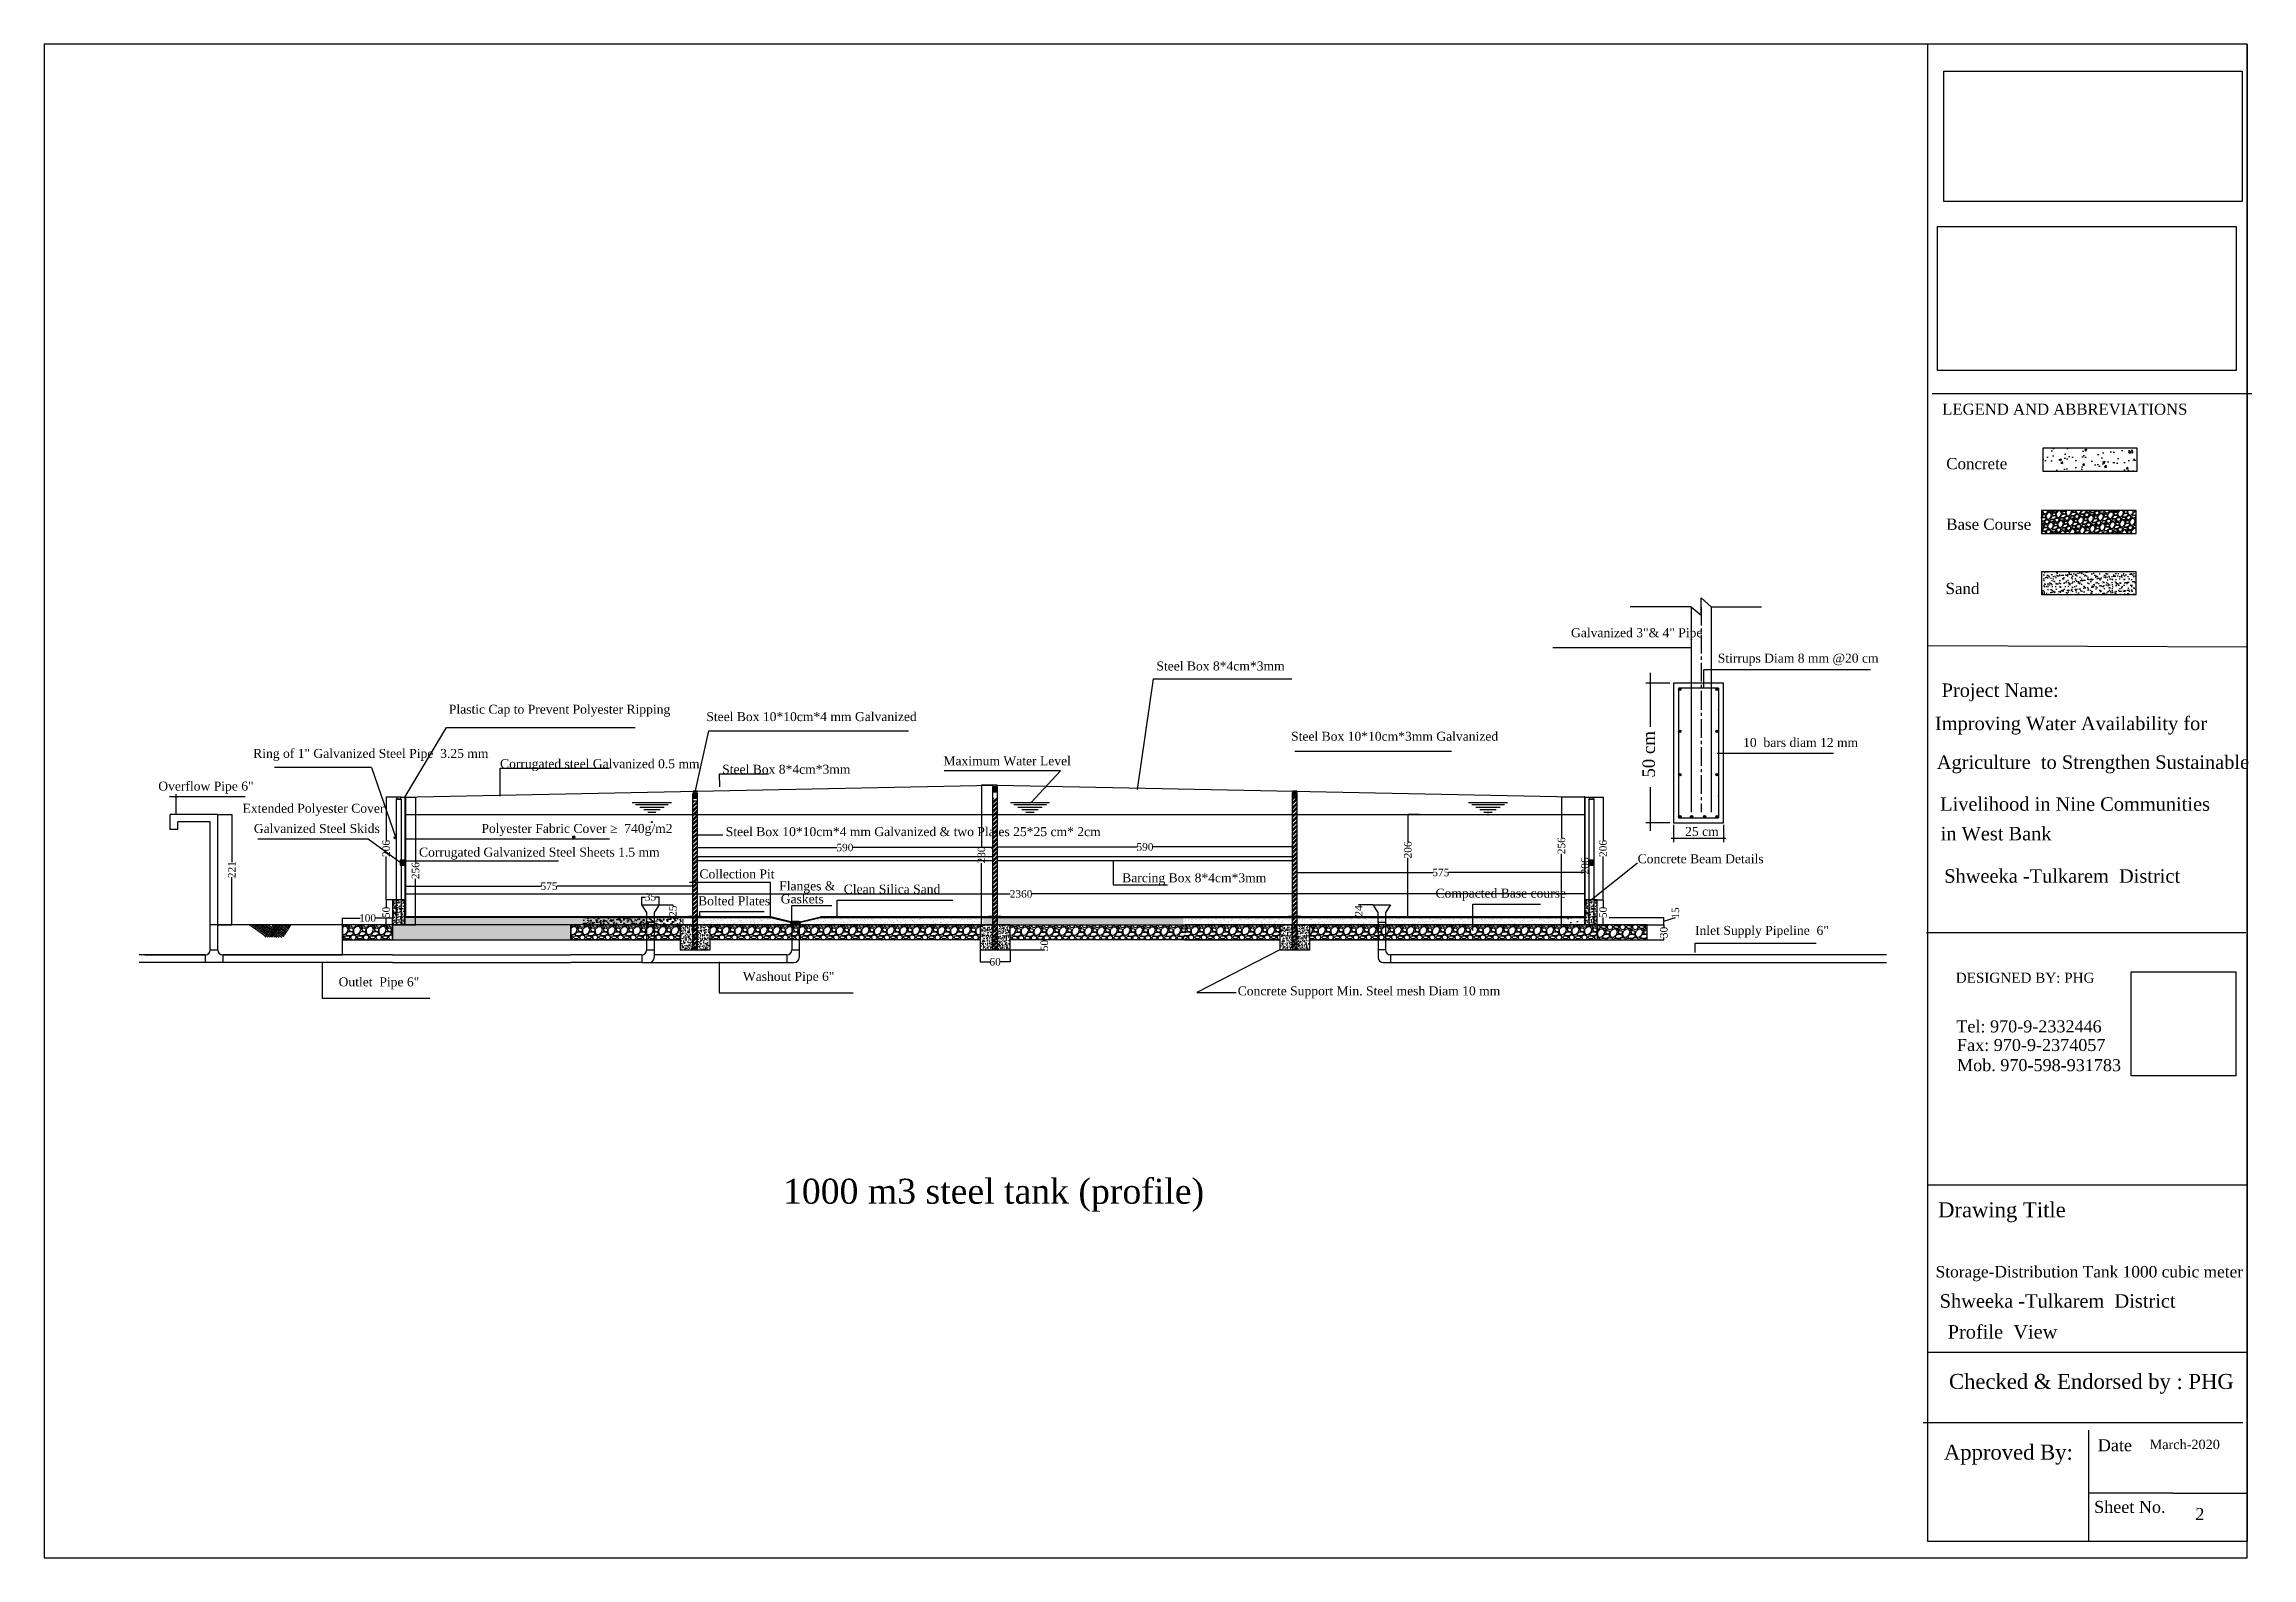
# Model space of a CAD drawing. Header units: centimetres. Extents: x 19229 to 39050, y 7691 to 15397.
# Drawn here: x 34349 to 38769, y 7691 to 10721 of the extents above; entities that cross this region are included whole.
import ezdxf
from ezdxf.enums import TextEntityAlignment as Align

# ---------------------------------------------------------------- set-up
doc = ezdxf.new("R2010")
doc.units = ezdxf.units.CM
doc.linetypes.add('CENTER2', pattern=[1.125, 0.75, -0.125, 0.125, -0.125])
doc.layers.get('0').update_dxf_attribs({"linetype": 'CONTINUOUS'})
doc.layers.get('DEFPOINTS').update_dxf_attribs({"linetype": 'CONTINUOUS'})
doc.layers.add('FRAME', color=7, linetype='CONTINUOUS')
doc.layers.add('TEXT', color=7, linetype='CONTINUOUS')
doc.styles.get("Standard").update_dxf_attribs({"font": 'times.ttf', "height": 20})
doc.styles.add('style2', font='times.ttf', dxfattribs={"height": 15})
doc.styles.add('style3', font='times.ttf', dxfattribs={"height": 25})
doc.dimstyles.get("Standard").update_dxf_attribs({"dimtxt": 15, "dimasz": 0.18, "dimexe": 0.18, "dimexo": 0.0625, "dimgap": 0.09, "dimtad": 0, "dimdec": 0, "dimzin": 0, "dimdsep": 46, "dimtxsty": 'style2', "dimcen": 0.09, "dimadec": 0, "dimazin": 0, "dimtfac": 1, "dimtdec": 0, "dimtofl": 0, "dimtmove": 0, "dimatfit": 3, "dimfxl": 1, "dimtolj": 1, "dimtzin": 0, "dimarcsym": 0})
picture_1 = doc.add_image_def('image1.jpg', size_in_pixel=(1648, 719))
picture_2 = doc.add_image_def('image2.jpg', size_in_pixel=(712, 343))
picture_3 = doc.add_image_def('image3.jpg', size_in_pixel=(345, 343))
pattern_1 = [(37.5, (14395.28, -642.7), (-1.60003, 48.941324), [0, -38.608, 0, -43.18, 0, -41.275]), (7.5, (14395.28, -642.7), (44.95233, 71.68251), [0, -20.828, 0, -34.798, 0, -13.335]), (327.5, (14364.04, -642.7), (79.09924, 0.14372), [0, -12.7, 0, -45.72, 0, -59.69]), (317.5, (14364.04, -642.7), (76.35565, 22.29293), [0, -6.35, 0, -29.972, 0, -34.29])]
pattern_2 = [(45, (14188.69, -852.077), (-4.490128, 4.490128), []), (45, (14188.69, -848.902), (-4.490128, 4.490128), [])]

msp = doc.modelspace()

# ---------------------------------------------------------------- texts
at = {"color": 7, "style": 'style3'}
for s, height, p in [('Galvanized 3"& 4" Pipe', 18, (37406.1, 9534.1)), ('Steel Box 8*4cm*3mm ', 18, (36576, 9467.5)), ('Stirrups Diam 8 mm @20 cm', 18, (37699.9, 9483.1)), ('Plastic Cap to Prevent Polyester Ripping ', 18, (35159.6, 9380.9)), ('Steel Box 10*10cm*4 mm Galvanized ', 18, (35675, 9366.1)), ('Steel Box 10*10cm*3mm Galvanized', 18, (36845.7, 9326.7)), ('10  bars diam 12 mm', 18, (37750.6, 9314.3)), ('Ring of 1" Galvanized Steel Pipe  3.25 mm', 18, (34767.9, 9292.4)), ('Corrugated steel Galvanized 0.5 mm ', 18, (35262.1, 9271.8)), ('Maximum Water Level', 18, (36149.7, 9277.5)), ('Overflow Pipe 6"', 18, (34577.9, 9227)), ('Steel Box 8*4cm*3mm ', 18, (35706.8, 9260.7)), ('Extended Polyester Cover ', 18, (34746.7, 9182.5)), ('Galvanized Steel Skids', 18, (34769.2, 9142.1)), ('Polyester Fabric Cover ≥  740g/m2  ', 18, (35224.7, 9142.2)), ('Steel Box 10*10cm*4 mm Galvanized & two Plates 25*25 cm* 2cm', 18, (35713.9, 9135.8)), (' 25 cm', 18, (37627.7, 9136.2)), ('Corrugated Galvanized Steel Sheets 1.5 mm', 18, (35099.9, 9094.8)), ('Collection Pit', 18, (35661.3, 9051.2)), (' Barcing Box 8*4cm*3mm ', 18, (36500.8, 9043.4)), ('Concrete Beam Details', 18, (37539.5, 9081.5)), ('Bolted Plates', 18, (35658.6, 8997.2)), ('Flanges &', 18, (35820.9, 9027.1)), ('Gaskets', 18, (35824, 9001.1)), ('Clean Silica Sand', 18, (35950.2, 9020.7)), ('Compacted Base course', 18, (37134.8, 9012.6)), ('Inlet Supply Pipeline  6"', 18, (37654.4, 8938.1)), ('Outlet  Pipe 6"', 18, (34938.9, 8835)), ('Washout Pipe 6"', 18, (35748.2, 8846)), ('Concrete Support Min. Steel mesh Diam 10 mm', 18, (36738.9, 8817)), ('Tel: 970-9-2332446', 24, (38177.5, 8742.9)), ('Fax: 970-9-2374057', 24, (38178.9, 8705.6)), ('Mob. 970-598-931783', 24, (38178.9, 8665.3)), ('Drawing Title ', 30, (38141, 8372.7)), ('Sheet No.', 24, (38453.3, 7780.9)), ('2', 24, (38656, 7766.5))]:
    msp.add_text(s, height=height, dxfattribs=at).set_placement(p)
at = {"color": 7, "ltscale": 20, "style": 'style3'}
msp.add_text('50 cm', height=25, rotation=90, dxfattribs=at).set_placement((37574.1, 9252.9))
at = {"color": 7, "style": 'style3'}
msp.add_text('1000 m3 steel tank (profile)', height=50, dxfattribs=at).set_placement((36671.6, 8449.9), align=Align.TOP_RIGHT)
for s, height, p in [('Checked & Endorsed by : PHG', 30, (38447.8, 8040)), ('Approved By: ', 30, (38287.3, 7898.4)), ('Date ', 24, (38499.4, 7916.1))]:
    msp.add_text(s, height=height, dxfattribs=at).set_placement(p, align=Align.MIDDLE)
at = {"layer": 'FRAME', "color": 7}
for s, height, p in [('LEGEND AND ABBREVIATIONS', 22.065, (38149.3, 9979.6)), ('Concrete', 22.4, (38157.3, 9870.4)), ('Base Course', 22.4, (38157.3, 9749.1)), ('Sand', 22.4, (38156, 9620.5))]:
    msp.add_text(s, height=height, rotation=359.9956, dxfattribs=at).set_placement(p)
for s, height, p in [('Project Name: ', 27, (38148, 9414.5, 3277.3)), ('Improving Water Availability for', 27, (38134.7, 9348, 12561.9)), ('Agriculture  to Strengthen Sustainable  ', 27, (38138.4, 9270.4, 12561.9)), ('Livelihood in Nine Communities', 27, (38145, 9186.6, 12561.9)), ('in West Bank', 27, (38146.1, 9127.3, 12561.9)), ('Shweeka -Tulkarem  District', 27, (38153.2, 9042.5, 3277.3)), ('Storage-Distribution Tank 1000 cubic meter', 23, (38136, 8252.2)), ('Shweeka -Tulkarem  District', 27, (38144.2, 8191.7, 3277.3)), ('Profile  View', 27, (38160.1, 8129.9))]:
    msp.add_text(s, height=height, dxfattribs=at).set_placement(p)
at = {"layer": 'FRAME', "style": 'style3', "oblique": 0, "width": 1}
msp.add_text('DESIGNED BY: PHG', height=20.059, rotation=359.9956, dxfattribs=at).set_placement((38176.3, 8842.3))
at = {"layer": 'FRAME', "color": 7}
msp.add_text('March-2020', height=18.84, dxfattribs=at).set_placement((38634.7, 7918.4), align=Align.MIDDLE)

# ---------------------------------------------------------------- blocks, each defined once
blk = doc.blocks.new('*D17')
at = {"color": 0, "lineweight": -2, "transparency": 16777216}
for p, q in [((35570.8, 8973), (35608.5, 8973)), ((35580.8, 8998), (35608.5, 8998)), ((35608.3, 8997.9), (35608.3, 8995.7)), ((35608.3, 8973.2), (35608.3, 8975.4))]:
    blk.add_line(p, q, dxfattribs=at)
at = {"color": 0, "transparency": 16777216}
for points in [[(35608.3, 8997.9), (35608.4, 8997.9), (35608.3, 8998)], [(35608.3, 8973.2), (35608.4, 8973.2), (35608.3, 8973)]]:
    blk.add_solid(points, dxfattribs=at)
at = {"layer": 'DEFPOINTS', "color": 0, "transparency": 16777216}
for p in [(35570.7, 8973), (35580.7, 8998), (35608.3, 8998)]:
    blk.add_point(p, dxfattribs=at)
at = {"color": 0, "transparency": 16777216, "insert": (35608.3, 8985.5), "char_height": 15, "attachment_point": 5, "rotation": 90, "style": 'style2'}
blk.add_mtext('\\A1;25', dxfattribs=at)
blk = doc.blocks.new('*D18')
at = {"color": 0, "lineweight": -2, "transparency": 16777216}
for p, q in [((35545.7, 8998.1), (35545.7, 9014)), ((35545.9, 9013.9), (35553.2, 9013.9)), ((35580.5, 9013.9), (35573.2, 9013.9)), ((35580.7, 8998.1), (35580.7, 9014))]:
    blk.add_line(p, q, dxfattribs=at)
at = {"color": 0, "transparency": 16777216}
for points in [[(35545.9, 9013.9), (35545.9, 9013.8), (35545.7, 9013.9)], [(35580.5, 9013.9), (35580.5, 9013.8), (35580.7, 9013.9)]]:
    blk.add_solid(points, dxfattribs=at)
at = {"layer": 'DEFPOINTS', "color": 0, "transparency": 16777216}
for p in [(35545.7, 8998), (35580.7, 9013.9), (35580.7, 8998)]:
    blk.add_point(p, dxfattribs=at)
at = {"color": 0, "transparency": 16777216, "insert": (35563.2, 9013.9), "char_height": 15, "attachment_point": 5, "style": 'style2'}
blk.add_mtext('\\A1;35', dxfattribs=at)
blk = doc.blocks.new('*D19')
at = {"color": 0, "lineweight": -2, "transparency": 16777216}
for p, q in [((37558.8, 8958), (37592.1, 8958)), ((37558.8, 8928), (37592.1, 8928)), ((37591.9, 8957.9), (37591.9, 8953.4)), ((37591.9, 8928.2), (37591.9, 8932.7))]:
    blk.add_line(p, q, dxfattribs=at)
at = {"color": 0, "transparency": 16777216}
for points in [[(37591.9, 8957.9), (37591.9, 8957.9), (37591.9, 8958)], [(37591.9, 8928.2), (37591.9, 8928.2), (37591.9, 8928)]]:
    blk.add_solid(points, dxfattribs=at)
at = {"layer": 'DEFPOINTS', "color": 0, "transparency": 16777216}
for p in [(37558.8, 8958), (37558.8, 8928), (37591.9, 8958)]:
    blk.add_point(p, dxfattribs=at)
at = {"color": 0, "transparency": 16777216, "insert": (37591.9, 8943), "char_height": 15, "attachment_point": 5, "rotation": 90, "style": 'style2'}
blk.add_mtext('\\A1;30', dxfattribs=at)
blk = doc.blocks.new('*D20')
at = {"color": 0, "lineweight": -2, "transparency": 16777216}
for p, q in [((37482.7, 8973.2), (37592.1, 8973.2)), ((37591.9, 8958.2), (37591.9, 8973)), ((37591.9, 8965.6), (37615.1, 8972.6)), ((37615.1, 8972.6), (37615.1, 8972.8)), ((37558.8, 8958), (37592.1, 8958))]:
    blk.add_line(p, q, dxfattribs=at)
at = {"color": 0, "transparency": 16777216}
for points in [[(37591.9, 8973), (37591.9, 8973), (37591.9, 8973.2)], [(37591.9, 8958.2), (37591.9, 8958.2), (37591.9, 8958)]]:
    blk.add_solid(points, dxfattribs=at)
at = {"layer": 'DEFPOINTS', "color": 0, "transparency": 16777216}
for p in [(37482.6, 8973.2), (37591.9, 8973.2), (37558.8, 8958)]:
    blk.add_point(p, dxfattribs=at)
at = {"color": 0, "transparency": 16777216, "insert": (37615.1, 8981.9), "char_height": 15, "attachment_point": 5, "rotation": 90, "style": 'style2'}
blk.add_mtext('\\A1;15', dxfattribs=at)
blk = doc.blocks.new('*D22')
at = {"color": 0, "lineweight": -2, "transparency": 16777216}
for p, q in [((34946.8, 8958.1), (34946.8, 8972)), ((35046.8, 8958.1), (35046.8, 8972)), ((34946.9, 8971.9), (34981.8, 8971.9)), ((35046.6, 8971.9), (35011.8, 8971.9))]:
    blk.add_line(p, q, dxfattribs=at)
at = {"color": 0, "transparency": 16777216}
for points in [[(34946.9, 8971.9), (34946.9, 8971.8), (34946.8, 8971.9)], [(35046.6, 8971.9), (35046.6, 8971.8), (35046.8, 8971.9)]]:
    blk.add_solid(points, dxfattribs=at)
at = {"layer": 'DEFPOINTS', "color": 0, "transparency": 16777216}
for p in [(34946.8, 8971.9), (34946.8, 8958), (35046.8, 8958)]:
    blk.add_point(p, dxfattribs=at)
at = {"color": 0, "transparency": 16777216, "insert": (34996.8, 8971.9), "char_height": 15, "attachment_point": 5, "style": 'style2'}
blk.add_mtext('\\A1;100', dxfattribs=at)
blk = doc.blocks.new('*D25')
at = {"color": 0, "lineweight": -2, "transparency": 16777216}
for p, q in [((37009.8, 8998), (36980.8, 8998)), ((37009.8, 8974), (36980.8, 8974)), ((36981, 8997.9), (36981, 8996.6)), ((36981, 8974.2), (36981, 8975.5))]:
    blk.add_line(p, q, dxfattribs=at)
at = {"color": 0, "transparency": 16777216}
for points in [[(36981, 8997.9), (36981, 8997.9), (36981, 8998)], [(36981, 8974.2), (36981, 8974.2), (36981, 8974)]]:
    blk.add_solid(points, dxfattribs=at)
at = {"layer": 'DEFPOINTS', "color": 0, "transparency": 16777216}
for p in [(36981, 8974), (37009.9, 8998), (37009.9, 8974)]:
    blk.add_point(p, dxfattribs=at)
at = {"color": 0, "transparency": 16777216, "insert": (36981, 8986), "char_height": 15, "attachment_point": 5, "rotation": 90, "style": 'style2'}
blk.add_mtext('\\A1;24', dxfattribs=at)
blk = doc.blocks.new('*D26')
at = {"color": 0, "lineweight": -2, "ltscale": 20, "transparency": 16777216}
for p, q in [((36858.1, 9063), (36858.1, 9062.9)), ((36858.3, 9063), (37130, 9063)), ((37432.6, 9063), (37160.9, 9063)), ((37432.8, 9063.1), (37432.8, 9063.2))]:
    blk.add_line(p, q, dxfattribs=at)
at = {"color": 0, "ltscale": 20, "transparency": 16777216}
for points in [[(36858.3, 9063.1), (36858.3, 9063), (36858.1, 9063)], [(37432.6, 9063.1), (37432.6, 9063), (37432.8, 9063)]]:
    blk.add_solid(points, dxfattribs=at)
at = {"layer": 'DEFPOINTS', "color": 0, "ltscale": 20, "transparency": 16777216}
for p in [(36858.1, 9063), (37432.8, 9063), (37432.8, 9063)]:
    blk.add_point(p, dxfattribs=at)
at = {"color": 0, "ltscale": 20, "transparency": 16777216, "insert": (37145.4, 9063), "char_height": 15, "attachment_point": 5, "style": 'style2'}
blk.add_mtext('\\A1;575', dxfattribs=at)
blk = doc.blocks.new('*D27')
at = {"color": 0, "lineweight": -2, "ltscale": 20}
for p, q in [((35072.8, 9189.2), (35072.8, 9019.9)), ((37432.8, 9189.2), (37432.8, 9019.9)), ((35072.9, 9020.1), (36283.5, 9020.1)), ((37432.6, 9020.1), (36326.7, 9020.1))]:
    blk.add_line(p, q, dxfattribs=at)
at = {"color": 0, "ltscale": 20}
for points in [[(35072.9, 9020.1), (35072.9, 9020.1), (35072.8, 9020.1)], [(37432.6, 9020.1), (37432.6, 9020.1), (37432.8, 9020.1)]]:
    blk.add_solid(points, dxfattribs=at)
at = {"layer": 'DEFPOINTS', "color": 0, "ltscale": 20}
for p in [(35072.8, 9189.3), (37432.8, 9189.3), (37432.8, 9020.1)]:
    blk.add_point(p, dxfattribs=at)
at = {"color": 0, "ltscale": 20, "insert": (36305.1, 9020.1), "char_height": 15, "attachment_point": 5, "style": 'style2'}
blk.add_mtext('\\A1;2360', dxfattribs=at)
blk = doc.blocks.new('*D28')
at = {"color": 0, "lineweight": -2, "ltscale": 20, "transparency": 16777216}
for p, q in [((35064.3, 9214.1), (35093.1, 9214.1)), ((35092.9, 9213.9), (35092.9, 9082.7)), ((35092.9, 8958.2), (35092.9, 9050.6)), ((35064.3, 8958), (35093.1, 8958))]:
    blk.add_line(p, q, dxfattribs=at)
at = {"color": 0, "ltscale": 20, "transparency": 16777216}
for points in [[(35092.9, 9213.9), (35093, 9213.9), (35092.9, 9214.1)], [(35092.9, 8958.2), (35093, 8958.2), (35092.9, 8958)]]:
    blk.add_solid(points, dxfattribs=at)
at = {"layer": 'DEFPOINTS', "color": 0, "ltscale": 20, "transparency": 16777216}
for p in [(35064.2, 9214.1), (35092.9, 9214.1), (35064.3, 8958)]:
    blk.add_point(p, dxfattribs=at)
at = {"color": 0, "ltscale": 20, "transparency": 16777216, "insert": (35092.9, 9066.7), "char_height": 15, "attachment_point": 5, "rotation": 90, "style": 'style2'}
blk.add_mtext('\\A1;256', dxfattribs=at)
blk = doc.blocks.new('*D29')
at = {"color": 0, "lineweight": -2, "ltscale": 20, "transparency": 16777216}
for p, q in [((36258.1, 9114.2), (36258.1, 9114.3)), ((36258.3, 9114.2), (36537.4, 9114.2)), ((36848, 9114.2), (36568.9, 9114.2)), ((36848.1, 9114.2), (36848.1, 9114.3))]:
    blk.add_line(p, q, dxfattribs=at)
at = {"color": 0, "ltscale": 20, "transparency": 16777216}
for points in [[(36258.3, 9114.2), (36258.3, 9114.1), (36258.1, 9114.2)], [(36848, 9114.2), (36848, 9114.1), (36848.1, 9114.2)]]:
    blk.add_solid(points, dxfattribs=at)
at = {"layer": 'DEFPOINTS', "color": 0, "ltscale": 20, "transparency": 16777216}
for p in [(36258.1, 9114.2), (36848.1, 9114.2), (36848.1, 9114.2)]:
    blk.add_point(p, dxfattribs=at)
at = {"color": 0, "ltscale": 20, "transparency": 16777216, "insert": (36553.1, 9114.2), "char_height": 15, "attachment_point": 5, "style": 'style2'}
blk.add_mtext('\\A1;590', dxfattribs=at)
blk = doc.blocks.new('*D30')
at = {"color": 0, "lineweight": -2, "ltscale": 20, "transparency": 16777216}
for p, q in [((35657.6, 9110.7), (35657.6, 9113.1)), ((35657.8, 9112.9), (35936.6, 9112.9)), ((36247, 9112.9), (35968.2, 9112.9)), ((36247.1, 9110.7), (36247.1, 9113.1))]:
    blk.add_line(p, q, dxfattribs=at)
at = {"color": 0, "ltscale": 20, "transparency": 16777216}
for points in [[(35657.8, 9113), (35657.8, 9112.9), (35657.6, 9112.9)], [(36247, 9113), (36247, 9112.9), (36247.1, 9112.9)]]:
    blk.add_solid(points, dxfattribs=at)
at = {"layer": 'DEFPOINTS', "color": 0, "ltscale": 20, "transparency": 16777216}
for p in [(35657.6, 9110.7), (36247.1, 9112.9), (36247.1, 9110.7)]:
    blk.add_point(p, dxfattribs=at)
at = {"color": 0, "ltscale": 20, "transparency": 16777216, "insert": (35952.4, 9112.9), "char_height": 15, "attachment_point": 5, "style": 'style2'}
blk.add_mtext('\\A1;590', dxfattribs=at)
blk = doc.blocks.new('*D31')
at = {"color": 0, "lineweight": -2, "ltscale": 20, "transparency": 16777216}
for p, q in [((35072.8, 9035.7), (35072.8, 9035.8)), ((35072.9, 9035.6), (35344.8, 9035.6)), ((35647.4, 9035.6), (35375.6, 9035.6)), ((35647.6, 9035.7), (35647.6, 9035.8))]:
    blk.add_line(p, q, dxfattribs=at)
at = {"color": 0, "ltscale": 20, "transparency": 16777216}
for points in [[(35072.9, 9035.7), (35072.9, 9035.6), (35072.8, 9035.6)], [(35647.4, 9035.7), (35647.4, 9035.6), (35647.6, 9035.6)]]:
    blk.add_solid(points, dxfattribs=at)
at = {"layer": 'DEFPOINTS', "color": 0, "ltscale": 20, "transparency": 16777216}
for p in [(35072.8, 9035.6), (35647.6, 9035.6), (35647.6, 9035.6)]:
    blk.add_point(p, dxfattribs=at)
at = {"color": 0, "ltscale": 20, "transparency": 16777216, "insert": (35360.2, 9035.6), "char_height": 15, "attachment_point": 5, "style": 'style2'}
blk.add_mtext('\\A1;575', dxfattribs=at)
blk = doc.blocks.new('*D32')
at = {"color": 0, "lineweight": -2, "ltscale": 20, "transparency": 16777216}
for p, q in [((36223.1, 8908), (36223.1, 8883.9)), ((36223.3, 8884.1), (36242.8, 8884.1)), ((36283, 8884.1), (36263.4, 8884.1)), ((36283.1, 8908), (36283.1, 8883.9))]:
    blk.add_line(p, q, dxfattribs=at)
at = {"color": 0, "ltscale": 20, "transparency": 16777216}
for points in [[(36223.3, 8884.1), (36223.3, 8884), (36223.1, 8884.1)], [(36283, 8884.1), (36283, 8884), (36283.1, 8884.1)]]:
    blk.add_solid(points, dxfattribs=at)
at = {"layer": 'DEFPOINTS', "color": 0, "ltscale": 20, "transparency": 16777216}
for p in [(36223.1, 8908), (36283.1, 8908), (36283.1, 8884.1)]:
    blk.add_point(p, dxfattribs=at)
at = {"color": 0, "ltscale": 20, "transparency": 16777216, "insert": (36253.1, 8884.1), "char_height": 15, "attachment_point": 5, "style": 'style2'}
blk.add_mtext('\\A1;60', dxfattribs=at)
blk = doc.blocks.new('*D33')
at = {"color": 0, "lineweight": -2, "ltscale": 20, "transparency": 16777216}
for p, q in [((36283.2, 8958), (36351.9, 8958)), ((36351.7, 8958.2), (36351.7, 8958.4)), ((36283.2, 8908), (36351.9, 8908)), ((36351.7, 8907.9), (36351.7, 8907.7))]:
    blk.add_line(p, q, dxfattribs=at)
at = {"color": 0, "ltscale": 20, "transparency": 16777216}
for points in [[(36351.7, 8958.2), (36351.7, 8958.2), (36351.7, 8958)], [(36351.7, 8907.9), (36351.7, 8907.9), (36351.7, 8908)]]:
    blk.add_solid(points, dxfattribs=at)
at = {"layer": 'DEFPOINTS', "color": 0, "ltscale": 20, "transparency": 16777216}
for p in [(36283.1, 8958), (36283.1, 8908), (36351.7, 8908)]:
    blk.add_point(p, dxfattribs=at)
at = {"color": 0, "ltscale": 20, "transparency": 16777216, "insert": (36351.7, 8916.6), "char_height": 15, "attachment_point": 5, "rotation": 90, "style": 'style2'}
blk.add_mtext('\\A1;50', dxfattribs=at)
blk = doc.blocks.new('*D34')
at = {"color": 0, "lineweight": -2, "ltscale": 20, "transparency": 16777216}
for p, q in [((35046.7, 9008.1), (35033.8, 9008.1)), ((35034, 9007.9), (35034, 8993.4)), ((35034, 8958.3), (35034, 8972.9)), ((35046.7, 8958.1), (35033.8, 8958.1))]:
    blk.add_line(p, q, dxfattribs=at)
at = {"color": 0, "ltscale": 20, "transparency": 16777216}
for points in [[(35033.9, 9007.9), (35034, 9007.9), (35034, 9008.1)], [(35033.9, 8958.3), (35034, 8958.3), (35034, 8958.1)]]:
    blk.add_solid(points, dxfattribs=at)
at = {"layer": 'DEFPOINTS', "color": 0, "ltscale": 20, "transparency": 16777216}
for p in [(35034, 9008.1), (35046.8, 9008.1), (35046.8, 8958.1)]:
    blk.add_point(p, dxfattribs=at)
at = {"color": 0, "ltscale": 20, "transparency": 16777216, "insert": (35034, 8983.1), "char_height": 15, "attachment_point": 5, "rotation": 90, "style": 'style2'}
blk.add_mtext('\\A1;50', dxfattribs=at)
blk = doc.blocks.new('*D35')
at = {"color": 0, "lineweight": -2, "ltscale": 20, "transparency": 16777216}
for p, q in [((35055.2, 9214), (35034, 9214)), ((35034.2, 9213.9), (35034.2, 9127.1)), ((35034.2, 9008.3), (35034.2, 9095)), ((35046.7, 9008.1), (35034, 9008.1))]:
    blk.add_line(p, q, dxfattribs=at)
at = {"color": 0, "ltscale": 20, "transparency": 16777216}
for points in [[(35034.1, 9213.9), (35034.2, 9213.9), (35034.2, 9214)], [(35034.1, 9008.3), (35034.2, 9008.3), (35034.2, 9008.1)]]:
    blk.add_solid(points, dxfattribs=at)
at = {"layer": 'DEFPOINTS', "color": 0, "ltscale": 20, "transparency": 16777216}
for p in [(35055.3, 9214), (35034.2, 9008.1), (35046.8, 9008.1)]:
    blk.add_point(p, dxfattribs=at)
at = {"color": 0, "ltscale": 20, "transparency": 16777216, "insert": (35034.2, 9111.1), "char_height": 15, "attachment_point": 5, "rotation": 90, "style": 'style2'}
blk.add_mtext('\\A1;206', dxfattribs=at)
blk = doc.blocks.new('*D36')
at = {"color": 0, "lineweight": -2, "ltscale": 20, "transparency": 16777216}
for p, q in [((37458.8, 9008.1), (37470.5, 9008.1)), ((37470.3, 9007.9), (37470.3, 8993.4)), ((37470.3, 8958.3), (37470.3, 8972.9)), ((37458.8, 8958.1), (37470.5, 8958.1))]:
    blk.add_line(p, q, dxfattribs=at)
at = {"color": 0, "ltscale": 20, "transparency": 16777216}
for points in [[(37470.3, 9007.9), (37470.3, 9007.9), (37470.3, 9008.1)], [(37470.3, 8958.3), (37470.3, 8958.3), (37470.3, 8958.1)]]:
    blk.add_solid(points, dxfattribs=at)
at = {"layer": 'DEFPOINTS', "color": 0, "ltscale": 20, "transparency": 16777216}
for p in [(37458.7, 9008.1), (37458.7, 8958.1), (37470.3, 8958.1)]:
    blk.add_point(p, dxfattribs=at)
at = {"color": 0, "ltscale": 20, "transparency": 16777216, "insert": (37470.3, 8983.1), "char_height": 15, "attachment_point": 5, "rotation": 90, "style": 'style2'}
blk.add_mtext('\\A1;50', dxfattribs=at)
blk = doc.blocks.new('*D37')
at = {"color": 0, "lineweight": -2, "ltscale": 20, "transparency": 16777216}
for p, q in [((37432.7, 9214), (37386.9, 9214)), ((37387, 9213.9), (37387, 9132.6)), ((37387, 8958.2), (37387, 9100.6)), ((37421, 8958), (37386.9, 8958))]:
    blk.add_line(p, q, dxfattribs=at)
at = {"color": 0, "ltscale": 20, "transparency": 16777216}
for points in [[(37387, 9213.9), (37387.1, 9213.9), (37387, 9214)], [(37387, 8958.2), (37387.1, 8958.2), (37387, 8958)]]:
    blk.add_solid(points, dxfattribs=at)
at = {"layer": 'DEFPOINTS', "color": 0, "ltscale": 20, "transparency": 16777216}
for p in [(37387, 9214), (37432.8, 9214), (37421.1, 8958)]:
    blk.add_point(p, dxfattribs=at)
at = {"color": 0, "ltscale": 20, "transparency": 16777216, "insert": (37387, 9116.6), "char_height": 15, "attachment_point": 5, "rotation": 90, "style": 'style2'}
blk.add_mtext('\\A1;256', dxfattribs=at)
blk = doc.blocks.new('*D38')
at = {"color": 0, "lineweight": -2, "ltscale": 20, "transparency": 16777216}
for p, q in [((36249.1, 9238), (36225.6, 9238)), ((36225.8, 9237.9), (36225.8, 9114.1)), ((36225.8, 8958.2), (36225.8, 9081.9)), ((36248.1, 8958), (36225.6, 8958))]:
    blk.add_line(p, q, dxfattribs=at)
at = {"color": 0, "ltscale": 20, "transparency": 16777216}
for points in [[(36225.8, 9237.9), (36225.8, 9237.9), (36225.8, 9238)], [(36225.8, 8958.2), (36225.8, 8958.2), (36225.8, 8958)]]:
    blk.add_solid(points, dxfattribs=at)
at = {"layer": 'DEFPOINTS', "color": 0, "ltscale": 20, "transparency": 16777216}
for p in [(36249.1, 9238), (36225.8, 8958), (36248.1, 8958)]:
    blk.add_point(p, dxfattribs=at)
at = {"color": 0, "ltscale": 20, "transparency": 16777216, "insert": (36225.8, 9098), "char_height": 15, "attachment_point": 5, "rotation": 90, "style": 'style2'}
blk.add_mtext('\\A1;280', dxfattribs=at)
blk = doc.blocks.new('*D39')
at = {"color": 0, "lineweight": -2, "ltscale": 20, "transparency": 16777216}
for p, q in [((37451.1, 9214), (37470.5, 9214)), ((37470.3, 9213.9), (37470.3, 9127.1)), ((37470.3, 9008.3), (37470.3, 9095)), ((37452.1, 9008.1), (37470.5, 9008.1))]:
    blk.add_line(p, q, dxfattribs=at)
at = {"color": 0, "ltscale": 20, "transparency": 16777216}
for points in [[(37470.3, 9213.9), (37470.3, 9213.9), (37470.3, 9214)], [(37470.3, 9008.3), (37470.3, 9008.3), (37470.3, 9008.1)]]:
    blk.add_solid(points, dxfattribs=at)
at = {"layer": 'DEFPOINTS', "color": 0, "ltscale": 20, "transparency": 16777216}
for p in [(37451, 9214), (37452, 9008.1), (37470.3, 9008.1)]:
    blk.add_point(p, dxfattribs=at)
at = {"color": 0, "ltscale": 20, "transparency": 16777216, "insert": (37470.3, 9111.1), "char_height": 15, "attachment_point": 5, "rotation": 90, "style": 'style2'}
blk.add_mtext('\\A1;206', dxfattribs=at)
blk = doc.blocks.new('*D44')
at = {"color": 0, "lineweight": -2, "ltscale": 20}
for p, q in [((37079.5, 9179.4), (37433.9, 9179.4)), ((37433.8, 9179.3), (37433.8, 9092.3)), ((37433.8, 8973.2), (37433.8, 9060.2)), ((37079.5, 8973), (37433.9, 8973))]:
    blk.add_line(p, q, dxfattribs=at)
at = {"color": 0, "ltscale": 20}
for points in [[(37433.7, 9179.3), (37433.8, 9179.3), (37433.8, 9179.4)], [(37433.7, 8973.2), (37433.8, 8973.2), (37433.8, 8973)]]:
    blk.add_solid(points, dxfattribs=at)
at = {"layer": 'DEFPOINTS', "color": 0, "ltscale": 20}
for p in [(37079.5, 9179.4), (37433.8, 9179.4), (37079.5, 8973)]:
    blk.add_point(p, dxfattribs=at)
at = {"color": 0, "ltscale": 20, "insert": (37433.8, 9076.2), "char_height": 15, "attachment_point": 5, "rotation": 90, "style": 'style2'}
blk.add_mtext('\\A1;206', dxfattribs=at)
blk = doc.blocks.new('*D45')
at = {"color": 0, "lineweight": -2, "ltscale": 20}
for p, q in [((37102.3, 9179.4), (37079.4, 9179.4)), ((37079.5, 9179.3), (37079.5, 9124.4)), ((37079.5, 8973.2), (37079.5, 9092.3)), ((37102.3, 8973), (37079.4, 8973))]:
    blk.add_line(p, q, dxfattribs=at)
at = {"color": 0, "ltscale": 20}
for points in [[(37079.5, 9179.3), (37079.6, 9179.3), (37079.5, 9179.4)], [(37079.5, 8973.2), (37079.6, 8973.2), (37079.5, 8973)]]:
    blk.add_solid(points, dxfattribs=at)
at = {"layer": 'DEFPOINTS', "color": 0, "ltscale": 20}
for p in [(37079.5, 9179.4), (37102.4, 9179.4), (37102.4, 8973)]:
    blk.add_point(p, dxfattribs=at)
at = {"color": 0, "ltscale": 20, "insert": (37079.5, 9108.3), "char_height": 15, "attachment_point": 5, "rotation": 90, "style": 'style2'}
blk.add_mtext('\\A1;206', dxfattribs=at)
blk = doc.blocks.new('*D46')
at = {"color": 0, "lineweight": -2, "ltscale": 20}
for p, q in [((34696.8, 9179.4), (34725.3, 9179.4)), ((34725.1, 9179.3), (34725.1, 9083.9)), ((34725.1, 8958.2), (34725.1, 9053.6)), ((34696.8, 8958), (34725.3, 8958))]:
    blk.add_line(p, q, dxfattribs=at)
at = {"color": 0, "ltscale": 20}
for points in [[(34725, 9179.3), (34725.1, 9179.3), (34725.1, 9179.4)], [(34725, 8958.2), (34725.1, 8958.2), (34725.1, 8958)]]:
    blk.add_solid(points, dxfattribs=at)
at = {"layer": 'DEFPOINTS', "color": 0, "ltscale": 20}
for p in [(34696.8, 9179.4), (34725.1, 9179.4), (34696.8, 8958)]:
    blk.add_point(p, dxfattribs=at)
at = {"color": 0, "ltscale": 20, "insert": (34725.1, 9068.7), "char_height": 15, "attachment_point": 5, "rotation": 90, "style": 'style2'}
blk.add_mtext('\\A1;221', dxfattribs=at)

# ---------------------------------------------------------------- dimensions: what is measured, and where the dimension line sits
at = {"color": 7, "ltscale": 20}
for base, p1, p2, picture, middle in [((36225.8, 8958), (36249.1, 9238), (36248.1, 8958), '*D38', (36225.8, 9098)), ((35092.9, 9214.1), (35064.3, 8958), (35064.2, 9214.1), '*D28', (35092.9, 9066.7)), ((37387, 9214), (37421.1, 8958), (37432.8, 9214), '*D37', (37387, 9116.6)), ((37079.5, 9179.4), (37102.4, 8973), (37102.4, 9179.4), '*D45', (37079.5, 9108.3)), ((36351.7, 8908), (36283.1, 8958), (36283.1, 8908), '*D33', (36351.7, 8916.6))]:
    dim = msp.add_linear_dim(base=base, p1=p1, p2=p2, angle=90, dimstyle='Standard', dxfattribs=at)
    dim.commit()
    dim.dimension.update_dxf_attribs({"geometry": picture, "text_midpoint": middle, "dimtype": 160})
for base, p1, p2, picture, middle in [((35034.2, 9008.1), (35055.3, 9214), (35046.8, 9008.1), '*D35', (35034.2, 9111.1)), ((37470.3, 9008.1), (37451, 9214), (37452, 9008.1), '*D39', (37470.3, 9111.1)), ((34725.1, 9179.4), (34696.8, 8958), (34696.8, 9179.4), '*D46', (34725.1, 9068.7)), ((37433.8, 9179.4), (37079.5, 8973), (37079.5, 9179.4), '*D44', (37433.8, 9076.2)), ((35034, 9008.1), (35046.8, 8958.1), (35046.8, 9008.1), '*D34', (35034, 8983.1)), ((37470.3, 8958.1), (37458.7, 9008.1), (37458.7, 8958.1), '*D36', (37470.3, 8983.1))]:
    dim = msp.add_linear_dim(base=base, p1=p1, p2=p2, angle=90, dimstyle='Standard', dxfattribs=at)
    dim.commit()
    dim.dimension.update_dxf_attribs({"geometry": picture, "text_midpoint": middle})
dim = msp.add_linear_dim(base=(37432.8, 9020.1), p1=(35072.8, 9189.3), p2=(37432.8, 9189.3), dimstyle='Standard', dxfattribs=at)
dim.commit()
dim.dimension.update_dxf_attribs({"geometry": '*D27', "text_midpoint": (36305.1, 9020.1), "dimtype": 160})
for base, p1, p2, picture, middle in [((36247.1383, 9112.923), (35657.6255, 9110.682), (36247.1383, 9110.682), '*D30', (35952.3819, 9112.923)), ((36848.1, 9114.2), (36258.1, 9114.2), (36848.1, 9114.2), '*D29', (36553.1, 9114.2)), ((37432.8, 9063), (36858.1, 9063), (37432.8, 9063), '*D26', (37145.4, 9063)), ((35647.6, 9035.6), (35072.8, 9035.6), (35647.6, 9035.6), '*D31', (35360.2, 9035.6)), ((36283.1, 8884.1), (36223.1, 8908), (36283.1, 8908), '*D32', (36253.1, 8884.1))]:
    dim = msp.add_linear_dim(base=base, p1=p1, p2=p2, dimstyle='Standard', dxfattribs=at)
    dim.commit()
    dim.dimension.update_dxf_attribs({"geometry": picture, "text_midpoint": middle})
at = {"color": 7}
for base, p1, p2, picture, middle in [((35580.7, 9013.9), (35545.7, 8998), (35580.7, 8998), '*D18', (35563.2, 9013.9)), ((34946.8, 8971.9), (35046.8, 8958), (34946.8, 8958), '*D22', (34996.8, 8971.9))]:
    dim = msp.add_linear_dim(base=base, p1=p1, p2=p2, dimstyle='Standard', dxfattribs=at)
    dim.commit()
    dim.dimension.update_dxf_attribs({"geometry": picture, "text_midpoint": middle})
for base, p1, p2, picture, middle in [((35608.3, 8998), (35570.7, 8973), (35580.7, 8998), '*D17', (35608.3, 8985.5)), ((36981, 8974), (37009.9, 8998), (37009.9, 8974), '*D25', (36981, 8986)), ((37591.9, 8958), (37558.8, 8928), (37558.8, 8958), '*D19', (37591.9, 8943))]:
    dim = msp.add_linear_dim(base=base, p1=p1, p2=p2, angle=90, dimstyle='Standard', dxfattribs=at)
    dim.commit()
    dim.dimension.update_dxf_attribs({"geometry": picture, "text_midpoint": middle})
dim = msp.add_linear_dim(base=(37591.9, 8973.2), p1=(37558.8, 8958), p2=(37482.6, 8973.2), angle=90, dimstyle='Standard', override={"dimtmove": 1}, dxfattribs=at)
dim.commit()
dim.dimension.update_dxf_attribs({"geometry": '*D20', "text_midpoint": (37615.1, 8972.9)})

# ---------------------------------------------------------------- hatches: boundary and pattern name
at = {"ltscale": 20}
h = msp.add_hatch(dxfattribs=at)
h.set_pattern_fill('AR-CONC', scale=0.24, angle=0.05)
h.set_pattern_definition([(50.05, (-276.363, -7384.51), (43.727642, -3.787222), [4.572, -50.292]), (355.05, (-276.363, -7384.51), (-8.498433, 45.846244), [3.6576, -40.23374]), (100.50144, (-272.72, -7384.824), (35.22921, 42.05902), [3.8856, -42.74166]), (46.2342, (-276.374, -7372.316), (65.06775, -10.03338), [6.858, -75.438]), (96.68556, (-270.95, -7373.15), (56.92515, 59.43197), [5.82841, -64.11255]), (351.23415, (-276.374, -7372.316), (56.92515, 59.43197), [5.48639, -60.35034]), (21.05, (-270.275, -7375.36), (36.408858, -24.511884), [4.572, -50.292]), (326.05, (-270.275, -7375.36), (14.793905, 44.21804), [3.6576, -40.2336]), (71.50144, (-267.24, -7377.4), (51.202763, 19.706155), [3.8856, -42.741585]), (37.55, (-276.363, -7384.508), (0.7235553, 20.2938485), [0, -39.74592, 0, -40.8432, 0, -40.386]), (7.55, (-276.363, -7384.508), (16.015731, 24.057323), [0, -23.28672, 0, -38.83152, 0, -15.3924]), (327.55, (-289.957, -7384.52), (32.54293, -1.3465), [0, -15.24, 0, -47.5488, 0, -63.0936]), (317.55, (-296.053, -7384.525), (35.545665, 6.13338), [0, -19.812, 0, -31.57728, 0, -44.8056])])
h.paths.add_polyline_path([(38350.4, 9912.4), (38350.4, 9866.6), (38539.7, 9866.6), (38539.7, 9912.4)])
h = msp.add_hatch(dxfattribs=at)
h.set_pattern_fill('GRAVEL', scale=0.8, angle=10)
h.set_pattern_definition([(238.0127875, (-265.4835, -7361.9564), (-128.33356961, -208.329889623), [2.733772, -270.643869]), (194.969741, (-266.9317, -7364.2751), (236.606991228, 62.353666307), [4.691238, -464.432391]), (142.510447, (-271.4637, -7365.4869), (238.926776155, -184.83891916), [3.307852, -327.477782]), (277.273689, (-278.386, -7371.8658), (-50.55932582, 403.7544018), [4.272036, -422.931499]), (302.8336542, (-277.8451, -7376.1035), (-142.398839356, 222.492867639), [4.18907, -414.718462]), (7.273689, (-275.5738, -7379.6233), (-403.7544018, -50.55932582), [4.272036, -422.931499]), (47.6942405, (-271.3361, -7379.08245), (-224.86150632, -245.983838038), [5.649549, -559.3049225]), (82.2553284, (-267.5335, -7374.90426), (62.451373484, 464.948174693), [5.333756, -528.042053]), (131.4295656, (-266.8147, -7369.61915), (-205.961250962, 231.918568256), [4.286504, -424.364366]), (185.2363583, (-269.6511, -7366.4053), (223.652759926, 18.802547096), [4.893706, -239.791496]), (232.3974378, (-274.5244, -7366.8519), (-201.321681813, -262.466600603), [6.328623, -626.53418]), (148.814075, (-258.5395, -7368.5727), (-161.2502406, 95.36804447), [2.160036, -213.844527]), (181.4692344, (-260.3874, -7367.4542), (267.203877975, 5.848315577), [4.109456, -406.837112]), (235, (-264.496, -7367.56), (3.528531, -20.0112935), [2.873675, -25.863145]), (213.1985905, (-266.3198, -7365.4052), (92.99940577, 57.66524193), [1.547531, -153.204979]), (301.801409, (-267.6147, -7366.2525), (-30.59688646, 56.50534965), [2.188525, -107.238024]), (40.963757, (-266.4614, -7368.1125), (52.97681869, 50.60818), [3.554557, -114.930385]), (171.565051, (-263.777, -7365.782), (43.5511181, -12.9542316), [2.570297, -61.687185]), (26.3895403, (-279.2212, -7368.2991), (189.5273425, 95.319190326), [3.600704, -356.470613]), (80.346176, (-275.9957, -7366.6986), (-41.2313335, -234.238352833), [3.020792, -299.057725]), (303.1985905, (-264.483, -7361.78), (-57.66524193, 92.99940577), [3.095041, -151.657469]), (353.6104597, (-262.7883, -7364.3698), (-210.698528324, 24.748570907), [3.600704, -356.470613]), (349.443955, (-277.0335, -7380.706), (-107.11352965, 22.37993223), [3.472282, -170.1418745]), (304.7751406, (-273.62, -7381.3422), (-138.87030849, 202.481574027), [2.909377, -288.028747]), (76.8014095, (-260.7543, -7381.756), (22.37993222, 107.11352965), [3.095041, -151.657469]), (27.3540246, (-260.0476, -7378.7427), (-246.032692147, -125.916076793), [3.406262, -337.219008]), (79.443955, (-270.5598, -7383.485), (-22.37993223, -107.11352965), [1.736141, -171.878015]), (111.309932, (-261.955, -7381.9677), (-34.12541742, 76.5166432), [1.036117, -102.57596]), (175.963757, (-262.3315, -7381.0024), (63.5624116, -9.42570063), [4.18907, -79.592437]), (196.009006, (-266.5102, -7380.7075), (196.58440444, 55.296603253), [3.882136, -384.330919]), (313.690068, (-266.144, -7369.9135), (-27.0683555, 36.4940561), [2.930591, -70.334211]), (3.1572266, (-264.1195, -7372.0326), (347.24905214, 19.962439429), [5.116454, -506.528073]), (70.945396, (-259.0108, -7371.7508), (-55.34545738, -154.19317867), [2.092066, -207.115139]), (100, (-258.328, -7369.773), (-23.5398245, 16.482763), [1.2192, -19.1008]), (130.256437, (-267.0163, -7380.1778), (104.744890947, -125.964930915), [2.822936, -279.471526]), (58.0127875, (-268.8405, -7378.0234), (128.333569613, 208.329889623), [5.467543, -267.910098]), (10, (-265.944, -7373.386), (16.482763, 23.5398245), [5.2832, -15.0368]), (335.3048465, (-260.7413, -7372.4686), (224.81265226, -104.793744965), [3.212876, -318.074534]), (264.054604, (-257.8222, -7373.811), (-5.89716966, -83.57370514), [2.958633, -144.9732]), (217.6459754, (-258.1287, -7376.7536), (-344.9292676, -267.155023822), [4.817161, -476.899715]), (185.4260787, (-261.9429, -7379.69586), (-263.675347006, -25.859609071), [5.096236, -504.526772])])
h.paths.add_polyline_path([(38537.2, 9741.7), (38537.2, 9787.5), (38347.9, 9787.5), (38347.9, 9741.7)])
h = msp.add_hatch(dxfattribs=at)
h.set_pattern_fill('AR-SAND', scale=0.24, angle=0.05)
h.set_pattern_definition([(37.55, (-276.363, -7384.508), (-0.3942576, 11.7455781), [0, -9.26592, 0, -10.3632, 0, -9.906]), (7.55, (-276.363, -7384.508), (10.7735415, 17.2132107), [0, -4.99872, 0, -8.35152, 0, -3.2004]), (327.55, (-283.861, -7384.515), (18.9837796, 0.051059), [0, -3.048, 0, -10.9728, 0, -14.3256]), (317.55, (-283.861, -7384.515), (18.320679, 5.3662936), [0, -1.524, 0, -7.19328, 0, -8.2296])])
h.paths.add_polyline_path([(38347.9, 9665), (38347.9, 9619.3), (38537.2, 9619.3), (38537.2, 9665)])
h = msp.add_hatch(color=7)
h.dxf.hatch_style = 1
h.paths.add_polyline_path([(37626.3, 9429.6, 1), (37621.3, 9429.6, 1)])
h = msp.add_hatch(color=7)
h.dxf.hatch_style = 1
h.paths.add_polyline_path([(37701.1, 9429.6, 1), (37696.1, 9429.6, 1)])
h = msp.add_hatch(color=7)
h.dxf.hatch_style = 1
h.paths.add_polyline_path([(37626.3, 9345.6, 1), (37621.3, 9345.6, 1)])
h = msp.add_hatch(color=7)
h.dxf.hatch_style = 1
h.paths.add_polyline_path([(37701.1, 9345.5, 1), (37696.1, 9345.5, 1)])
h = msp.add_hatch(color=7)
h.dxf.hatch_style = 1
h.paths.add_polyline_path([(37626.3, 9259, 1), (37621.3, 9259, 1)])
h = msp.add_hatch(color=7)
h.dxf.hatch_style = 1
h.paths.add_polyline_path([(37701.1, 9258.9, 1), (37696.1, 9258.9, 1)])
h = msp.add_hatch(color=7, dxfattribs=at)
h.dxf.hatch_style = 1
h.paths.add_polyline_path([(35071.8, 9213.3), (35072.8, 9213.3), (35072.8, 9214, 0.720759), (35070.5, 9213.3, 0.414214), (35071.8, 9212)])
h.paths.add_polyline_path([(35072.8, 9213.3), (35071.8, 9213.3), (35071.8, 9212, 0.236068), (35072.8, 9212.5)], flags=17)
h = msp.add_hatch(dxfattribs=at)
h.set_pattern_fill('STEEL', scale=2)
h.set_pattern_definition(pattern_2)
h.paths.add_polyline_path([(35657.6, 9206), (35647.6, 9206), (35647.6, 9164.4), (35657.6, 9164.4)])
h.paths.add_polyline_path([(35657.6, 9164.4), (35647.6, 9164.4), (35647.6, 8908), (35657.6, 8908)])
h = msp.add_hatch(color=7, dxfattribs=at)
h.dxf.hatch_style = 1
h.paths.add_polyline_path([(35657.7, 9221.8), (35647.7, 9221.8), (35647.7, 9211.8), (35657.7, 9211.8)])
h = msp.add_hatch(dxfattribs=at)
h.set_pattern_fill('STEEL', scale=2)
h.set_pattern_definition(pattern_2)
h.paths.add_polyline_path([(36258.1, 9212), (36248.1, 9212), (36248.1, 8908), (36258.1, 8908)])
h.paths.add_polyline_path([(35709.1, 9130.6), (36459, 9130.6), (36459, 9158.9), (35709.1, 9158.9)], flags=9)
h = msp.add_hatch(color=7, dxfattribs=at)
h.dxf.hatch_style = 1
h.paths.add_polyline_path([(36258.1, 9234.4), (36248.1, 9234.4), (36248.1, 9224.4), (36258.1, 9224.4)])
h = msp.add_hatch(color=7, dxfattribs=at)
h.dxf.hatch_style = 1
h.paths.add_polyline_path([(36858.1, 9222.2), (36848.1, 9222.2), (36848.1, 9212.2), (36858.1, 9212.2)])
h = msp.add_hatch(dxfattribs=at)
h.set_pattern_fill('STEEL', scale=2)
h.set_pattern_definition(pattern_2)
h.paths.add_polyline_path([(36858.1, 9218), (36848.1, 9218), (36848.1, 9164.4), (36858.1, 9164.4)])
h.paths.add_polyline_path([(36858.1, 9164.4), (36848.1, 9164.4), (36848.1, 8908), (36858.1, 8908)])
h = msp.add_hatch(color=7, dxfattribs=at)
h.dxf.hatch_style = 1
h.paths.add_polyline_path([(37432.7, 9214, 0.125851), (37432.8, 9213.8), (37432.8, 9214), (37433.8, 9214, 1)])
h = msp.add_hatch(color=7)
h.dxf.hatch_style = 1
h.paths.add_polyline_path([(35565.1, 9163.9, 1), (35567.1, 9163.9, 1)])
h = msp.add_hatch(color=7)
h.dxf.hatch_style = 1
h.paths.add_polyline_path([(37239, 9179, 1), (37241, 9179, 1)])
h = msp.add_hatch(color=7)
h.dxf.hatch_style = 1
h.paths.add_polyline_path([(37626.4, 9174.9, 1), (37621.4, 9174.9, 1)])
h = msp.add_hatch(color=7)
h.dxf.hatch_style = 1
h.paths.add_polyline_path([(37649.9, 9174.9, 1), (37644.9, 9174.9, 1)])
h = msp.add_hatch(color=7)
h.dxf.hatch_style = 1
h.paths.add_polyline_path([(37676, 9174.9, 1), (37671, 9174.9, 1)])
h = msp.add_hatch(color=7)
h.dxf.hatch_style = 1
h.paths.add_polyline_path([(37701.1, 9174.7, 1), (37696.1, 9174.7, 1)])
h = msp.add_hatch(color=7, dxfattribs=at)
h.dxf.hatch_style = 1
h.paths.add_polyline_path([(35050.2, 9132.7, 1), (35054.2, 9132.7, 1)])
h = msp.add_hatch(color=7, dxfattribs=at)
h.dxf.hatch_style = 1
h.paths.add_polyline_path([(35411.3, 9135.1, 0.77413), (35407.5, 9134.1, 0.77413), (35411.3, 9133.2)])
h = msp.add_hatch(color=7)
h.dxf.hatch_style = 1
h.paths.add_polyline_path([(35071.8, 9088), (35061.8, 9088), (35061.8, 9078), (35071.8, 9078)])
h = msp.add_hatch(color=7)
h.dxf.hatch_style = 1
h.paths.add_polyline_path([(37451.3, 9088), (37441.3, 9088), (37441.3, 9078), (37451.3, 9078)])
at = {"ltscale": 500}
h = msp.add_hatch(dxfattribs=at)
h.set_pattern_fill('CONCRETE_C', scale=1.5, pattern_type=2)
h.set_pattern_definition([(50, (13731.527, -876.6085), (10.7589027, -0.941282), [1.125, -12.375]), (355, (13731.527, -876.609), (-2.08127, 11.282882), [0.9, -9.9]), (100.4514, (13732.423, -876.687), (8.6776407, 10.341593), [0.956103, -10.5171317]), (46.1842, (13731.527, -873.609), (16.008616, -2.482785), [1.6875, -18.5625]), (96.6356, (13732.861, -873.815), (14.019941, 14.611768), [1.434154, -15.775695]), (351.1842, (13731.527, -873.609), (14.019929, 14.611779), [1.35, -14.85]), (21, (13733.027, -874.3585), (8.9536058, -6.0392834), [1.125, -12.375]), (326, (13733.027, -874.359), (3.64973, 10.8772507), [0.9, -9.9]), (71.4514, (13733.773, -874.862), (12.6033394, 4.8379575), [0.956103, -10.5171317]), (37.5, (13731.527, -876.6085), (0.1823978, 4.9934078), [0, -9.78, 0, -10.05, 0, -9.9375]), (7.5, (13731.527, -876.6085), (3.9460431, 5.9161757), [0, -5.73, 0, -9.555, 0, -3.7875]), (327.5, (13728.182, -876.6085), (8.00733654, -0.3383231), [0, -3.75, 0, -11.7, 0, -15.525]), (317.5, (13726.682, -876.6085), (8.7477925, 1.5015747), [0, -4.875, 0, -7.77, 0, -11.025])])
h.paths.add_polyline_path([(35071.8, 9008.1), (35046.8, 9008.1), (35046.8, 8958), (35071.8, 8958)])
h = msp.add_hatch()
h.set_pattern_fill('AR-SAND', scale=0.2)
h.set_pattern_definition([(37.5, (14188.69, -852.077), (-0.3200063, 9.7882647), [0, -7.7216, 0, -8.636, 0, -8.255]), (7.5, (14188.69, -852.077), (8.990466, 14.336502), [0, -4.1656, 0, -6.9596, 0, -2.667]), (327.5, (14182.442, -852.077), (15.8198474, 0.0287437), [0, -2.54, 0, -9.144, 0, -11.938]), (317.5, (14182.442, -852.077), (15.271129, 4.4585865), [0, -1.27, 0, -5.9944, 0, -6.858])])
h.paths.add_polyline_path([(35555.7, 8973), (35071.8, 8973), (35071.8, 8958.1), (35403.8, 8958), (35555.7, 8958), (35555.7, 8963)])
h = msp.add_hatch()
h.set_pattern_fill('AR-SAND', scale=0.2)
h.set_pattern_definition([(37.5, (14040.28, -642.7), (-0.3200063, 9.7882647), [0, -7.7216, 0, -8.636, 0, -8.255]), (7.5, (14040.28, -642.7), (8.990466, 14.336502), [0, -4.1656, 0, -6.9596, 0, -2.667]), (327.5, (14034.0315, -642.7), (15.8198474, 0.0287437), [0, -2.54, 0, -9.144, 0, -11.938]), (317.5, (14034.031, -642.7), (15.271129, 4.4585865), [0, -1.27, 0, -5.9944, 0, -6.858])])
h.paths.add_polyline_path([(35628.8, 8973), (35428.8, 8973), (35428.8, 8958), (35628.8, 8958), (35628.8, 8963)])
h = msp.add_hatch()
h.set_pattern_fill('AR-SAND', scale=0.2)
h.set_pattern_definition([(37.5, (13927.817, 346.765), (-0.3200063, 9.7882647), [0, -7.7216, 0, -8.636, 0, -8.255]), (7.5, (13927.817, 346.765), (8.990466, 14.336502), [0, -4.1656, 0, -6.9596, 0, -2.667]), (327.5, (13921.568, 346.765), (15.8198474, 0.0287437), [0, -2.54, 0, -9.144, 0, -11.938]), (317.5, (13921.568, 346.765), (15.271129, 4.4585865), [0, -1.27, 0, -5.9944, 0, -6.858])])
h.paths.add_polyline_path([(36630.1, 8973), (36229.6, 8973), (36229.6, 8958), (36630.1, 8958)])
h = msp.add_hatch()
h.set_pattern_fill('AR-SAND')
h.set_pattern_definition(pattern_1)
h.paths.add_polyline_path([(37433.8, 8973), (37034.9, 8973), (37034.9, 8963), (37034.9, 8958), (37433.8, 8958)])
h = msp.add_hatch()
h.set_pattern_fill('AR-SAND')
h.set_pattern_definition(pattern_1)
h.paths.add_polyline_path([(37433.8, 8973), (37034.9, 8973), (37034.9, 8963), (37034.9, 8958), (37433.8, 8958)])
h = msp.add_hatch(dxfattribs=at)
h.set_pattern_fill('CONCRETE_C', scale=1.5, pattern_type=2)
h.set_pattern_definition([(50, (16118.514, -876.541), (10.7589027, -0.941282), [1.125, -12.375]), (355, (16118.514, -876.541), (-2.08127, 11.282882), [0.9, -9.9]), (100.4514, (16119.41, -876.619), (8.6776407, 10.341593), [0.956103, -10.5171317]), (46.1842, (16118.514, -873.541), (16.008616, -2.482785), [1.6875, -18.5625]), (96.6356, (16119.848, -873.748), (14.019941, 14.611768), [1.434154, -15.775695]), (351.1842, (16118.514, -873.54), (14.019929, 14.611779), [1.35, -14.85]), (21, (16120.014, -874.291), (8.9536058, -6.0392834), [1.125, -12.375]), (326, (16120.014, -874.291), (3.64973, 10.8772507), [0.9, -9.9]), (71.4514, (16120.76, -874.794), (12.6033394, 4.8379575), [0.956103, -10.5171317]), (37.5, (16118.5138, -876.5407), (0.1823978, 4.9934078), [0, -9.78, 0, -10.05, 0, -9.9375]), (7.5, (16118.514, -876.541), (3.9460431, 5.9161757), [0, -5.73, 0, -9.555, 0, -3.7875]), (327.5, (16115.1688, -876.5407), (8.00733654, -0.3383231), [0, -3.75, 0, -11.7, 0, -15.525]), (317.5, (16113.669, -876.541), (8.7477925, 1.5015747), [0, -4.875, 0, -7.77, 0, -11.025])])
h.paths.add_polyline_path([(37458.7, 9008.1), (37433.7, 9008.1), (37433.7, 8958.1), (37458.7, 8958.1)])
h = msp.add_hatch()
h.set_pattern_fill('GRAVEL')
h.set_pattern_definition([(228.0127875, (13701.5679, -617.3004), (-203.20000002, -228.59999999), [3.417214, -338.304836]), (184.969741, (13699.2819, -619.8404), (304.79999988, 25.400001447), [5.864047, -580.54049]), (132.510447, (13693.4399, -620.3484), (254.00000011, -279.3999999), [4.134815, -409.347228]), (267.273689, (13683.5339, -626.6984), (25.400000053, 508), [5.340045, -528.664374]), (292.833654, (13683.2799, -632.0324), (-127.00000001, 304.799999996), [5.236337, -518.398077]), (357.273689, (13685.3119, -636.8584), (-508, 25.400000053), [5.340045, -528.664374]), (37.6942405, (13690.6459, -637.1124), (-330.199999985, -254.00000002), [7.061937, -699.131153]), (72.2553284, (13696.2339, -632.7944), (177.800000048, 558.799999985), [6.667195, -660.052566]), (121.4295656, (13698.2659, -626.4444), (-203.20000003, 330.19999998), [5.35813, -530.455457]), (175.236358, (13695.4719, -621.8724), (279.4, -25.40000004), [6.117133, -299.73937]), (222.3974378, (13689.3759, -621.3644), (-304.79999999, -279.40000001), [7.91078, -783.167725]), (138.814075, (13708.6799, -626.9524), (-177.8, 152.40000001), [2.700045, -267.305658]), (171.4692344, (13706.6479, -625.1744), (330.20000001, -50.79999994), [5.13682, -508.54639]), (225, (13701.568, -624.412), (-4e-15, -25.4), [3.592093, -32.32893]), (203.19859, (13699.79, -621.3644), (127, 50.8), [1.934413, -191.506224]), (291.80141, (13698.012, -622.1264), (-25.4, 76.2), [2.735656, -134.04753]), (30.963757, (13699.028, -624.6664), (76.2, 50.8), [4.443197, -143.662982]), (161.56505, (13702.838, -622.38), (50.8, -25.4), [3.212871, -77.10898]), (16.38954, (13683.2799, -622.1264), (254, 76.2), [4.50088, -445.588267]), (70.346176, (13687.5979, -620.8564), (-101.60000001, -279.4), [3.77599, -373.822157]), (293.19859, (13702.838, -617.3004), (-50.8, 127), [3.8688, -189.571836]), (343.61046, (13704.3619, -620.8564), (-254.000000005, 76.19999998), [4.50088, -445.588267]), (339.443955, (13683.28, -637.8744), (-127, 50.8), [4.340352, -212.677343]), (294.775141, (13687.3439, -639.3984), (-127.00000015, 279.39999993), [3.63672, -360.035934]), (66.80141, (13703.092, -642.7004), (50.8, 127), [3.8688, -189.571836]), (17.354025, (13704.6159, -639.1444), (-330.19999999, -101.60000002), [4.257827, -421.52376]), (69.443955, (13690.646, -642.7004), (-50.8, -127), [2.170176, -214.84752]), (101.309932, (13701.568, -642.7004), (-25.4, 101.6), [1.295146, -128.21995]), (165.963757, (13701.314, -641.4304), (76.2, -25.4), [5.236337, -99.490546]), (186.009006, (13696.2339, -640.1604), (254, 25.40000001), [4.85267, -480.413649]), (303.690068, (13699.028, -626.9524), (-25.4, 50.8), [3.66324, -87.917764]), (353.1572266, (13701.0599, -630.0004), (431.800000003, -50.799999977), [6.395568, -633.16009]), (60.945396, (13707.4099, -630.7624), (-101.6, -177.8), [2.615082, -258.893923]), (90, (13708.68, -628.476), (-25.4, 25.4), [1.524, -23.876]), (120.256437, (13695.7259, -639.3984), (101.59999999, -177.8), [3.52867, -349.339408]), (48.0127875, (13693.9479, -636.3504), (203.20000002, 228.59999999), [6.83443, -334.887622]), (0, (13698.52, -631.27), (25.4, 25.4), [6.604, -18.796]), (325.3048465, (13705.1239, -631.2704), (254.0000001, -177.79999986), [4.016096, -397.593167]), (254.054604, (13708.426, -633.5564), (-25.4, -101.6), [3.69829, -181.2165]), (207.6459754, (13707.4099, -637.1124), (-482.60000002, -253.999999966), [6.02145, -596.124644]), (175.4260787, (13702.0759, -639.9064), (-330.2, 25.4), [6.370295, -630.658465])])
h.paths.add_polyline_path([(35046.8, 8958), (34946.8, 8958), (34946.8, 8928), (35046.8, 8928)])
h = msp.add_hatch()
h.set_pattern_fill('GRAVEL', scale=0.9)
h.set_pattern_definition([(228.0127875, (14205.1492, -829.217), (-182.88000001, -205.73999999), [3.075493, -304.474353]), (184.969741, (14203.0918, -831.503), (274.31999989, 22.860001302), [5.277642, -522.48644]), (132.510447, (14197.834, -831.9602), (228.6000001, -251.45999991), [3.721334, -368.412505]), (267.273689, (14188.9186, -837.6752), (22.86000005, 457.2), [4.80604, -475.797937]), (292.833654, (14188.69, -842.4758), (-114.30000001, 274.319999996), [4.712703, -466.55827]), (357.273689, (14190.5188, -846.8192), (-457.2, 22.86000005), [4.80604, -475.797937]), (37.6942405, (14195.3194, -847.0478), (-297.179999987, -228.600000017), [6.355743, -629.218038]), (72.2553284, (14200.3486, -843.1616), (160.020000043, 502.919999986), [6.000476, -594.04731]), (121.4295656, (14202.1774, -837.4466), (-182.880000026, 297.179999984), [4.822317, -477.409911]), (175.236358, (14199.6628, -833.3318), (251.46, -22.86000004), [5.50542, -269.765433]), (222.3974378, (14194.1764, -832.8746), (-274.319999991, -251.46000001), [7.119701, -704.850953]), (138.814075, (14211.55, -837.9038), (-160.02, 137.16000001), [2.43004, -240.575092]), (171.4692344, (14209.7212, -836.3036), (297.18000001, -45.71999995), [4.623138, -457.69175]), (225, (14205.15, -835.618), (-3e-15, -22.86), [3.232884, -29.096038]), (203.19859, (14203.549, -832.8746), (114.3, 45.72), [1.740972, -172.355601]), (291.80141, (14201.949, -833.5604), (-22.86, 68.58), [2.46209, -120.642777]), (30.963757, (14202.8632, -835.8464), (68.58, 45.72), [3.998877, -129.296683]), (161.56505, (14206.292, -833.789), (45.72, -22.86), [2.891584, -69.398083]), (16.3895403, (14188.69, -833.5604), (228.6, 68.58), [4.050792, -401.02944]), (70.346176, (14192.5762, -832.4174), (-91.44000001, -251.46), [3.39839, -336.439941]), (293.19859, (14206.2922, -829.217), (-45.72, 114.3), [3.48192, -170.614652]), (343.6104597, (14207.6638, -832.4174), (-228.600000005, 68.579999984), [4.050792, -401.02944]), (339.443955, (14188.69, -847.7336), (-114.3, 45.72), [3.906317, -191.409609]), (294.7751406, (14192.3476, -849.1052), (-114.30000014, 251.45999994), [3.27305, -324.03234]), (66.80141, (14206.5208, -852.077), (45.72, 114.3), [3.48192, -170.614652]), (17.3540246, (14207.8924, -848.8766), (-297.179999994, -91.44000002), [3.832045, -379.371384]), (69.443955, (14195.3194, -852.077), (-45.72, -114.3), [1.953158, -193.362767]), (101.309932, (14205.149, -852.077), (-22.86, 91.44), [1.165631, -115.397955]), (165.963757, (14204.9206, -850.934), (68.58, -22.86), [4.712703, -89.541491]), (186.009006, (14200.3486, -849.791), (228.6, 22.86000001), [4.367403, -432.372284]), (303.690068, (14202.863, -837.904), (-22.86, 45.72), [3.296915, -79.125987]), (353.1572266, (14204.692, -840.647), (388.620000002, -45.71999998), [5.75601, -569.844082]), (60.945396, (14210.407, -841.3328), (-91.44, -160.02), [2.353574, -233.00453]), (90, (14211.55, -839.275), (-22.86, 22.86), [1.3716, -21.4884]), (120.256437, (14199.8914, -849.1052), (91.43999999, -160.02000001), [3.175803, -314.405467]), (48.0127875, (14198.2912, -846.362), (182.88000002, 205.73999999), [6.150986, -301.39886]), (0, (14202.406, -841.79), (22.86, 22.86), [5.9436, -16.9164]), (325.3048465, (14208.3496, -841.79), (228.60000009, -160.01999988), [3.614486, -357.83385]), (254.054604, (14211.3214, -843.8474), (-22.86, -91.44), [3.328462, -163.09485]), (207.6459754, (14210.407, -847.0478), (-434.340000016, -228.59999997), [5.419306, -536.51218]), (175.4260787, (14205.6064, -849.5624), (-297.18, 22.86), [5.733265, -567.592618])])
h.paths.add_polyline_path([(35403.8, 8958), (35046.8, 8958), (35046.8, 8928), (35403.8, 8928)])
h = msp.add_hatch(dxfattribs=at)
h.set_pattern_fill('CONCRETE_C', scale=1.5, pattern_type=2)
h.set_pattern_definition([(50, (14284.2075, -732.07), (10.7589027, -0.941282), [1.125, -12.375]), (355, (14284.207, -732.07), (-2.08127, 11.282882), [0.9, -9.9]), (100.4514, (14285.104, -732.149), (8.6776407, 10.341593), [0.956103, -10.5171317]), (46.1842, (14284.207, -729.07), (16.008616, -2.482785), [1.6875, -18.5625]), (96.6356, (14285.542, -729.277), (14.019941, 14.611768), [1.434154, -15.775695]), (351.1842, (14284.207, -729.07), (14.019929, 14.611779), [1.35, -14.85]), (21, (14285.7075, -729.82), (8.9536058, -6.0392834), [1.125, -12.375]), (326, (14285.707, -729.82), (3.64973, 10.8772507), [0.9, -9.9]), (71.4514, (14286.454, -730.324), (12.6033394, 4.8379575), [0.956103, -10.5171317]), (37.5, (14284.2075, -732.0704), (0.1823978, 4.9934078), [0, -9.78, 0, -10.05, 0, -9.9375]), (7.5, (14284.2075, -732.0704), (3.9460431, 5.9161757), [0, -5.73, 0, -9.555, 0, -3.7875]), (327.5, (14280.8625, -732.0704), (8.00733654, -0.3383231), [0, -3.75, 0, -11.7, 0, -15.525]), (317.5, (14279.3625, -732.0704), (8.7477925, 1.5015747), [0, -4.875, 0, -7.77, 0, -11.025])])
h.paths.add_polyline_path([(35682.6, 8958), (35622.6, 8958), (35622.6, 8908), (35682.6, 8908)])
h = msp.add_hatch(dxfattribs=at)
h.set_pattern_fill('CONCRETE_C', scale=1.5, pattern_type=2)
h.set_pattern_definition([(50, (13957.098, -704.277), (10.7589027, -0.941282), [1.125, -12.375]), (355, (13957.098, -704.277), (-2.08127, 11.282882), [0.9, -9.9]), (100.4514, (13957.995, -704.356), (8.6776407, 10.341593), [0.956103, -10.5171317]), (46.1842, (13957.098, -701.277), (16.008616, -2.482785), [1.6875, -18.5625]), (96.6356, (13958.432, -701.484), (14.019941, 14.611768), [1.434154, -15.775695]), (351.1842, (13957.098, -701.277), (14.019929, 14.611779), [1.35, -14.85]), (21, (13958.598, -702.027), (8.9536058, -6.0392834), [1.125, -12.375]), (326, (13958.598, -702.027), (3.64973, 10.8772507), [0.9, -9.9]), (71.4514, (13959.344, -702.531), (12.6033394, 4.8379575), [0.956103, -10.5171317]), (37.5, (13957.0983, -704.2774), (0.1823978, 4.9934078), [0, -9.78, 0, -10.05, 0, -9.9375]), (7.5, (13957.0983, -704.2774), (3.9460431, 5.9161757), [0, -5.73, 0, -9.555, 0, -3.7875]), (327.5, (13953.7533, -704.2774), (8.00733654, -0.3383231), [0, -3.75, 0, -11.7, 0, -15.525]), (317.5, (13952.253, -704.2774), (8.7477925, 1.5015747), [0, -4.875, 0, -7.77, 0, -11.025])])
h.paths.add_polyline_path([(36283.1, 8958), (36223.1, 8958), (36223.1, 8908), (36283.1, 8908)])
h = msp.add_hatch()
h.set_pattern_fill('GRAVEL')
h.set_pattern_definition([(228.0127875, (13946.1047, 372.1652), (-203.20000002, -228.59999999), [3.417214, -338.304836]), (184.969741, (13943.8187, 369.6252), (304.79999988, 25.400001447), [5.864047, -580.54049]), (132.510447, (13937.9767, 369.1172), (254.00000011, -279.3999999), [4.134815, -409.347228]), (267.273689, (13928.0707, 362.7672), (25.400000053, 508), [5.340045, -528.664374]), (292.833654, (13927.8167, 357.4332), (-127.00000001, 304.799999996), [5.236337, -518.398077]), (357.273689, (13929.8487, 352.6072), (-508, 25.400000053), [5.340045, -528.664374]), (37.6942405, (13935.1827, 352.3532), (-330.199999985, -254.00000002), [7.061937, -699.131153]), (72.2553284, (13940.7707, 356.6712), (177.800000048, 558.799999985), [6.667195, -660.052566]), (121.4295656, (13942.8027, 363.0212), (-203.20000003, 330.19999998), [5.35813, -530.455457]), (175.236358, (13940.0087, 367.5932), (279.4, -25.40000004), [6.117133, -299.73937]), (222.3974378, (13933.9127, 368.1012), (-304.79999999, -279.40000001), [7.91078, -783.167725]), (138.814075, (13953.2167, 362.5132), (-177.8, 152.40000001), [2.700045, -267.305658]), (171.4692344, (13951.1847, 364.2912), (330.20000001, -50.79999994), [5.13682, -508.54639]), (225, (13946.105, 365.053), (-4e-15, -25.4), [3.592093, -32.32893]), (203.19859, (13944.3267, 368.1012), (127, 50.8), [1.934413, -191.506224]), (291.80141, (13942.5487, 367.339), (-25.4, 76.2), [2.735656, -134.04753]), (30.963757, (13943.5647, 364.799), (76.2, 50.8), [4.443197, -143.662982]), (161.56505, (13947.375, 367.085), (50.8, -25.4), [3.212871, -77.10898]), (16.38954, (13927.8167, 367.3392), (254, 76.2), [4.50088, -445.588267]), (70.346176, (13932.1347, 368.6092), (-101.60000001, -279.4), [3.77599, -373.822157]), (293.19859, (13947.3747, 372.1652), (-50.8, 127), [3.8688, -189.571836]), (343.61046, (13948.8987, 368.6092), (-254.000000005, 76.19999998), [4.50088, -445.588267]), (339.443955, (13927.8167, 351.5912), (-127, 50.8), [4.340352, -212.677343]), (294.775141, (13931.8807, 350.0672), (-127.00000015, 279.39999993), [3.63672, -360.035934]), (66.80141, (13947.6287, 346.7652), (50.8, 127), [3.8688, -189.571836]), (17.3540246, (13949.1527, 350.3212), (-330.19999999, -101.60000002), [4.257827, -421.52376]), (69.443955, (13935.1827, 346.7652), (-50.8, -127), [2.170176, -214.84752]), (101.309932, (13946.1047, 346.765), (-25.4, 101.6), [1.295146, -128.21995]), (165.963757, (13945.8507, 348.035), (76.2, -25.4), [5.236337, -99.490546]), (186.009006, (13940.7707, 349.3052), (254, 25.40000001), [4.85267, -480.413649]), (303.690068, (13943.565, 362.513), (-25.4, 50.8), [3.66324, -87.917764]), (353.1572266, (13945.5967, 359.4652), (431.800000003, -50.799999977), [6.395568, -633.16009]), (60.945396, (13951.9467, 358.7032), (-101.6, -177.8), [2.615082, -258.893923]), (90, (13953.217, 360.99), (-25.4, 25.4), [1.524, -23.876]), (120.256437, (13940.2627, 350.0672), (101.59999999, -177.80000001), [3.52867, -349.339408]), (48.0127875, (13938.4847, 353.1152), (203.20000002, 228.59999999), [6.83443, -334.887622]), (0, (13943.057, 358.195), (25.4, 25.4), [6.604, -18.796]), (325.3048465, (13949.6607, 358.1952), (254.0000001, -177.79999986), [4.016096, -397.593167]), (254.054604, (13952.9627, 355.9092), (-25.4, -101.6), [3.69829, -181.2165]), (207.6459754, (13951.9467, 352.3532), (-482.60000002, -253.999999966), [6.02145, -596.124644]), (175.4260787, (13946.6127, 349.5592), (-330.2, 25.4), [6.370295, -630.658465])])
h.paths.add_polyline_path([(36283.1, 8958), (36283.1, 8928), (36633.8, 8928), (36633.8, 8958)])
h = msp.add_hatch(dxfattribs=at)
h.set_pattern_fill('CONCRETE_C', scale=1.5, pattern_type=2)
h.set_pattern_definition([(50, (14557.098, -704.277), (10.7589027, -0.941282), [1.125, -12.375]), (355, (14557.098, -704.277), (-2.08127, 11.282882), [0.9, -9.9]), (100.4514, (14557.995, -704.356), (8.6776407, 10.341593), [0.956103, -10.5171317]), (46.1842, (14557.098, -701.277), (16.008616, -2.482785), [1.6875, -18.5625]), (96.6356, (14558.432, -701.484), (14.019941, 14.611768), [1.434154, -15.775695]), (351.1842, (14557.098, -701.277), (14.019929, 14.611779), [1.35, -14.85]), (21, (14558.598, -702.027), (8.9536058, -6.0392834), [1.125, -12.375]), (326, (14558.598, -702.027), (3.64973, 10.8772507), [0.9, -9.9]), (71.4514, (14559.344, -702.531), (12.6033394, 4.8379575), [0.956103, -10.5171317]), (37.5, (14557.0983, -704.2774), (0.1823978, 4.9934078), [0, -9.78, 0, -10.05, 0, -9.9375]), (7.5, (14557.0983, -704.2774), (3.9460431, 5.9161757), [0, -5.73, 0, -9.555, 0, -3.7875]), (327.5, (14553.7533, -704.2774), (8.00733654, -0.3383231), [0, -3.75, 0, -11.7, 0, -15.525]), (317.5, (14552.253, -704.2774), (8.7477925, 1.5015747), [0, -4.875, 0, -7.77, 0, -11.025])])
h.paths.add_polyline_path([(36883.1, 8958), (36823.1, 8958), (36823.1, 8908), (36883.1, 8908)])
h = msp.add_hatch()
h.set_pattern_fill('GRAVEL')
h.set_pattern_definition([(228.0127875, (14413.5679, -1765.3388), (-203.20000002, -228.59999999), [3.417214, -338.304836]), (184.969741, (14411.2819, -1767.8788), (304.79999988, 25.400001447), [5.864047, -580.54049]), (132.510447, (14405.4399, -1768.3868), (254.00000011, -279.3999999), [4.134815, -409.347228]), (267.273689, (14395.5339, -1774.7368), (25.400000053, 508), [5.340045, -528.664374]), (292.833654, (14395.2799, -1780.0708), (-127.00000001, 304.799999996), [5.236337, -518.398077]), (357.273689, (14397.3119, -1784.8968), (-508, 25.400000053), [5.340045, -528.664374]), (37.6942405, (14402.6459, -1785.1508), (-330.199999985, -254.00000002), [7.061937, -699.131153]), (72.2553284, (14408.2339, -1780.8328), (177.800000048, 558.799999985), [6.667195, -660.052566]), (121.4295656, (14410.2659, -1774.4828), (-203.20000003, 330.19999998), [5.35813, -530.455457]), (175.236358, (14407.4719, -1769.9108), (279.4, -25.40000004), [6.117133, -299.73937]), (222.3974378, (14401.3759, -1769.4028), (-304.79999999, -279.40000001), [7.91078, -783.167725]), (138.814075, (14420.6799, -1774.9908), (-177.8, 152.40000001), [2.700045, -267.305658]), (171.4692344, (14418.6479, -1773.2128), (330.20000001, -50.79999994), [5.13682, -508.54639]), (225, (14413.568, -1772.45), (-4e-15, -25.4), [3.592093, -32.32893]), (203.19859, (14411.79, -1769.4028), (127, 50.8), [1.934413, -191.506224]), (291.80141, (14410.012, -1770.165), (-25.4, 76.2), [2.735656, -134.04753]), (30.963757, (14411.028, -1772.705), (76.2, 50.8), [4.443197, -143.662982]), (161.56505, (14414.838, -1770.419), (50.8, -25.4), [3.212871, -77.10898]), (16.3895403, (14395.2799, -1770.1648), (254, 76.2), [4.50088, -445.588267]), (70.346176, (14399.5979, -1768.8948), (-101.60000001, -279.4), [3.77599, -373.822157]), (293.19859, (14414.838, -1765.3388), (-50.8, 127), [3.8688, -189.571836]), (343.6104597, (14416.3619, -1768.8948), (-254.000000005, 76.19999998), [4.50088, -445.588267]), (339.443955, (14395.28, -1785.9128), (-127, 50.8), [4.340352, -212.677343]), (294.7751406, (14399.3439, -1787.4368), (-127.00000015, 279.39999993), [3.63672, -360.035934]), (66.80141, (14415.092, -1790.7388), (50.8, 127), [3.8688, -189.571836]), (17.3540246, (14416.6159, -1787.1828), (-330.19999999, -101.60000002), [4.257827, -421.52376]), (69.443955, (14402.646, -1790.7388), (-50.8, -127), [2.170176, -214.84752]), (101.309932, (14413.568, -1790.739), (-25.4, 101.6), [1.295146, -128.21995]), (165.963757, (14413.314, -1789.469), (76.2, -25.4), [5.236337, -99.490546]), (186.009006, (14408.2339, -1788.1988), (254, 25.40000001), [4.85267, -480.413649]), (303.690068, (14411.028, -1774.991), (-25.4, 50.8), [3.66324, -87.917764]), (353.1572266, (14413.0599, -1778.0388), (431.800000003, -50.799999977), [6.395568, -633.16009]), (60.945396, (14419.4099, -1778.8008), (-101.6, -177.8), [2.615082, -258.893923]), (90, (14420.68, -1776.515), (-25.4, 25.4), [1.524, -23.876]), (120.256437, (14407.7259, -1787.4368), (101.59999999, -177.80000001), [3.52867, -349.339408]), (48.0127875, (14405.9479, -1784.3888), (203.20000002, 228.59999999), [6.83443, -334.887622]), (0, (14410.52, -1779.31), (25.4, 25.4), [6.604, -18.796]), (325.3048465, (14417.1239, -1779.3088), (254.0000001, -177.79999986), [4.016096, -397.593167]), (254.054604, (14420.426, -1781.5948), (-25.4, -101.6), [3.69829, -181.2165]), (207.6459754, (14419.4099, -1785.1508), (-482.600000018, -253.999999966), [6.02145, -596.124644]), (175.4260787, (14414.0759, -1787.9448), (-330.2, 25.4), [6.370295, -630.658465])])
h.paths.add_polyline_path([(37558.8, 8958), (37458.8, 8958), (37458.8, 8928), (37558.8, 8928)])

# ---------------------------------------------------------------- linework, layer by layer
at = {"color": 7}
for p, q in [((37646.8, 9595.2), (37524.4, 9595.2)), ((37646.8, 9595.2), (37646.8, 9184.1)), ((37646.8, 9595.2), (37666.8, 9578.4)), ((37666.8, 9578.4), (37666.6, 9613.2)), ((37666.6, 9613.2), (37686.8, 9595.2)), ((37686.8, 9595.2), (37686.8, 9184.1)), ((37686.8, 9595.2), (37787.2, 9595.2)), ((37646.8, 9512.6), (37369.4, 9512.6)), ((37671.8, 9432.2), (37671.8, 9469.4)), ((37671.8, 9469.4), (38005.7, 9469.4)), ((37604.1, 9442.2), (37556.1, 9442.2)), ((37701.2, 9432.2), (37621.2, 9432.2)), ((37621.2, 9432.2), (37621.2, 9172.2)), ((37701.2, 9432.2), (37701.2, 9172.2)), ((37698.6, 9302.2), (37769.4, 9302.2)), ((37769.4, 9302.2), (37931.7, 9302.2)), ((35005, 9273.5), (34810.5, 9273.5)), ((36384, 9266.8), (36151.5, 9266.8)), ((36325.5, 9203), (36384, 9266.8)), ((34600.5, 9215.4), (34751.7, 9215.4)), ((34613.3, 9219.7), (34613.3, 9179.4)), ((35054.3, 9210), (35054.3, 8958)), ((35064.3, 9210), (35064.3, 8958)), ((35064.3, 9210), (35064.3, 9209)), ((35071.8, 9214), (35071.8, 8958)), ((35072.8, 9214), (35072.8, 8974.5)), ((35526.9, 9202.9), (35605.2, 9202.9)), ((35533.5, 9198.9), (35598.7, 9198.9)), ((35541.6, 9193.9), (35590.5, 9193.9)), ((36284.1, 9203), (36362.3, 9203)), ((36290.6, 9199), (36355.8, 9199)), ((36298.7, 9194), (36347.6, 9194)), ((37200.9, 9203), (37279.1, 9203)), ((37207.4, 9199), (37272.6, 9199)), ((37215.5, 9194), (37264.4, 9194)), ((37432.8, 9214), (37432.8, 8974.5)), ((37433.8, 9214), (37433.8, 8958)), ((37442, 9210), (37442, 8958)), ((37442, 9210), (37442, 9209)), ((37452, 9210), (37452, 8958)), ((34696.8, 9179.4), (34601.8, 9179.4)), ((34601.8, 9149.4), (34601.8, 9179.4)), ((34616.8, 9149.4), (34601.8, 9149.4)), ((34681.8, 9164.4), (34616.8, 9164.4)), ((34616.8, 9149.4), (34616.8, 9164.4)), ((34681.8, 8908), (34681.8, 9164.4)), ((34696.8, 8908), (34696.8, 9179.4)), ((35071.8, 9179.4), (37433.8, 9179.4)), ((35549.8, 9188.9), (35582.4, 9188.9)), ((35557.9, 9183.9), (35574.2, 9183.9)), ((36306.9, 9189), (36339.5, 9189)), ((36315, 9184), (36331.3, 9184)), ((37223.7, 9189), (37256.3, 9189)), ((37231.8, 9184), (37248.1, 9184)), ((37604.1, 9162.2), (37556.1, 9162.2)), ((37611.2, 9158.4), (37611.2, 9123.9)), ((37621.2, 9172.2), (37701.2, 9172.2)), ((37711.2, 9158.4), (37711.2, 9123.9)), ((34998.2, 9129.5), (34777.5, 9129.5)), ((35061.8, 9083), (34998.2, 9129.5)), ((35072.8, 9130.1), (35481.1, 9130.1)), ((37606.4, 9131.8), (37715.9, 9131.8)), ((35071.8, 9078), (35061.8, 9078)), ((35072.8, 9086.4), (35378.8, 9086.4)), ((37451.3, 9088), (37441.3, 9088)), ((37451.3, 9078), (37441.3, 9078)), ((37539.5, 9081.5), (37447.4, 9008.1)), ((35803.6, 9043.2), (35641.5, 9043)), ((35803.6, 8973), (35803.6, 9043.2)), ((35803.6, 8974), (35071.8, 8974)), ((35803.6, 8973), (35071.8, 8973)), ((35803.6, 8973), (35428.8, 8973)), ((35428.8, 8973), (35803.6, 8973)), ((35678.8, 8972.9), (35678.8, 8972.9)), ((35679.7, 8972.1), (35679.7, 8972.1)), ((35699.4, 8972.5), (35699.4, 8972.5)), ((35719.7, 8972.3), (35719.7, 8972.3)), ((35723.9, 8972.1), (35723.9, 8972.1)), ((35724.1, 8972.6), (35724.1, 8972.6)), ((35726.8, 8973), (35726.8, 8973)), ((35737.2, 8972.2), (35737.2, 8972.2)), ((35750.2, 8972.2), (35750.2, 8972.2)), ((35763.9, 8972.7), (35763.9, 8972.7)), ((35777.2, 8972.8), (35777.2, 8972.8)), ((35790.2, 8972.8), (35790.2, 8972.8)), ((35803.6, 8973), (35846.1, 8963)), ((35846.1, 8963), (35803.6, 8973)), ((35844.1, 8964.5), (35803.9, 8974)), ((35846.1, 8965), (35846.1, 8996.9)), ((35846.1, 8996.9), (35926.1, 8996.9)), ((35861.1, 8963), (35903.6, 8973)), ((35861.1, 8963), (35903.6, 8973)), ((35863.1, 8964.5), (35903.4, 8974)), ((36633.8, 8974), (35903.6, 8974)), ((36228.8, 8973), (35903.6, 8973)), ((36228.8, 8973), (35903.6, 8973)), ((35903.6, 8973), (36633.8, 8973)), ((35925, 8972.7), (35925, 8972.7)), ((35936.9, 8974.6), (35936.9, 9007.4)), ((35936.9, 9007.4), (36168.3, 9007.4)), ((35940.7, 8972.8), (35940.7, 8972.8)), ((35980.7, 8973), (35980.7, 8973)), ((35981.7, 8972.2), (35981.7, 8972.2)), ((36001.4, 8972.6), (36001.4, 8972.6)), ((36018.5, 8971.9), (36018.5, 8971.9)), ((36021.7, 8972.4), (36021.7, 8972.4)), ((36025.4, 8972.8), (36025.4, 8972.8)), ((36042.3, 8972), (36042.3, 8972)), ((36064.2, 8972.3), (36064.2, 8972.3)), ((36077.5, 8972.4), (36077.5, 8972.4)), ((36090.5, 8972.4), (36090.5, 8972.4)), ((36104.2, 8972.9), (36104.2, 8972.9)), ((36117.5, 8973), (36117.5, 8973)), ((36118.9, 8972), (36118.9, 8972)), ((36125.8, 8972.9), (36125.8, 8972.9)), ((36130.5, 8973), (36130.5, 8973)), ((36219.3, 8972), (36219.3, 8972)), ((36226.2, 8972.9), (36226.2, 8972.9)), ((37432.3, 8974), (36633.8, 8974)), ((37433.8, 8973), (36633.8, 8973)), ((37433.8, 8973), (36633.8, 8973)), ((36633.8, 8973), (37433.8, 8973)), ((36638.6, 8972.3), (36638.6, 8972.3)), ((36658.3, 8972.7), (36658.3, 8972.7)), ((36674.7, 8972.1), (36674.7, 8972.1)), ((36678.6, 8972.5), (36678.6, 8972.5)), ((36681.6, 8973), (36681.6, 8973)), ((36699.3, 8972), (36699.3, 8972)), ((36719.4, 8971.9), (36719.4, 8971.9)), ((36732.7, 8972.1), (36732.7, 8972.1)), ((36745.7, 8972), (36745.7, 8972)), ((36759.4, 8972.5), (36759.4, 8972.5)), ((36772.7, 8972.7), (36772.7, 8972.7)), ((36775.1, 8972.2), (36775.1, 8972.2)), ((36785.7, 8972.6), (36785.7, 8972.6)), ((36875.5, 8972.2), (36875.5, 8972.2)), ((36899.6, 8973), (36899.6, 8973)), ((36940.6, 8972.4), (36940.6, 8972.4)), ((36960.3, 8972.8), (36960.3, 8972.8)), ((36975.9, 8972.3), (36975.9, 8972.3)), ((36980.6, 8972.6), (36980.6, 8972.6)), ((37001.2, 8972.1), (37001.2, 8972.1)), ((37021.5, 8972), (37021.5, 8972)), ((37059.7, 8972.1), (37059.7, 8972.1)), ((37073, 8972.3), (37073, 8972.3)), ((37076.3, 8972.4), (37076.3, 8972.4)), ((37086, 8972.2), (37086, 8972.2)), ((37099.7, 8972.7), (37099.7, 8972.7)), ((37113, 8972.9), (37113, 8972.9)), ((37126, 8972.8), (37126, 8972.8)), ((37172.5, 8971.9), (37172.5, 8971.9)), ((37176.7, 8972.4), (37176.7, 8972.4)), ((37209.5, 8947.1), (37209.5, 8999.3)), ((37209.5, 8999.3), (37344.7, 8999.3)), ((37242.5, 8972.4), (37242.5, 8972.4)), ((37262.2, 8972.9), (37262.2, 8972.9)), ((37273, 8972), (37273, 8972)), ((37277.1, 8972.5), (37277.1, 8972.5)), ((37282.5, 8972.7), (37282.5, 8972.7)), ((37303.2, 8972.2), (37303.2, 8972.2)), ((37323.5, 8972.1), (37323.5, 8972.1)), ((37373.2, 8971.9), (37373.2, 8971.9)), ((37373.4, 8972), (37373.4, 8972)), ((37377.5, 8972.6), (37377.5, 8972.6)), ((37400, 8972.3), (37400, 8972.3)), ((37413.3, 8972.5), (37413.3, 8972.5)), ((37426.3, 8972.4), (37426.3, 8972.4)), ((37433.8, 8958), (37433.8, 8973)), ((37433.8, 8973), (37433.8, 8958)), ((37447.4, 9008.1), (37447.4, 9008.1)), ((37451.2, 8972.3), (37451.2, 8972.3)), ((37451.3, 8973.9), (37451.3, 8973.9)), ((34761.2, 8958), (34793.1, 8935.8)), ((34766.5, 8958), (34794.9, 8938.2)), ((35046.8, 8958), (34771.7, 8958)), ((34771.7, 8958), (34796.6, 8940.7)), ((34776.9, 8958), (34798.3, 8943.2)), ((34782.2, 8958), (34800, 8945.6)), ((34787.4, 8958), (34801.7, 8948.1)), ((34808.7, 8958), (34791.5, 8933.5)), ((34792.7, 8958), (34803.4, 8950.5)), ((34812.3, 8958), (34795.2, 8933.5)), ((34797.9, 8958), (34805.2, 8953)), ((34816, 8958), (34798.9, 8933.5)), ((34819.6, 8958), (34802.5, 8933.5)), ((34823.3, 8958), (34806.2, 8933.5)), ((34827, 8958), (34809.8, 8933.5)), ((34811.5, 8935.9), (34815, 8933.5)), ((34813.2, 8938.4), (34820.2, 8933.5)), ((34814.9, 8940.8), (34825.5, 8933.5)), ((34816.7, 8943.3), (34829, 8934.7)), ((34816.7, 8943.3), (34829, 8934.7)), ((34818.4, 8945.7), (34830.7, 8937.2)), ((34820.1, 8948.2), (34832.4, 8939.6)), ((34821.8, 8950.7), (34834.1, 8942.1)), ((34823.5, 8953.1), (34835.8, 8944.5)), ((34825.2, 8955.6), (34837.5, 8947)), ((34827, 8958), (34839.3, 8949.5)), ((34831.8, 8958), (34830.2, 8955.8)), ((34835.5, 8958), (34832.7, 8954)), ((34839.2, 8958), (34835.2, 8952.3)), ((34842.8, 8958), (34837.6, 8950.6)), ((36228.8, 8958), (35403.8, 8958)), ((35403.8, 8958), (35403.8, 8928)), ((35403.8, 8954.3), (35406, 8954.9)), ((35407.8, 8954.4), (35403.8, 8950.8)), ((35403.8, 8938.9), (35409, 8938.7)), ((35403.8, 8937.1), (35405.7, 8936.4)), ((35403.8, 8928.9), (35406, 8929.5)), ((35622.6, 8928), (35403.8, 8928)), ((35405.7, 8936.4), (35407.3, 8933.1)), ((35406, 8954.9), (35407.1, 8958)), ((35406, 8929.5), (35407.3, 8933.1)), ((35407.8, 8929), (35406.7, 8928)), ((35413.9, 8953.9), (35407.8, 8954.4)), ((35413.9, 8928.5), (35407.8, 8929)), ((35409, 8938.7), (35414.6, 8943)), ((35409, 8933.1), (35409.8, 8935.1)), ((35411.8, 8930.1), (35409, 8933.1)), ((35411.8, 8955.5), (35409.5, 8958)), ((35414.6, 8935.6), (35409.8, 8935.1)), ((35417.7, 8956), (35411.8, 8955.5)), ((35417.7, 8930.6), (35411.8, 8930.1)), ((35412.3, 8939.4), (35416.9, 8944.5)), ((35414.1, 8936.4), (35412.3, 8939.4)), ((35416.7, 8949.4), (35413.9, 8953.9)), ((35414.2, 8928), (35413.9, 8928.5)), ((35420.5, 8935.9), (35414.1, 8936.4)), ((35414.6, 8943), (35416.7, 8949.4)), ((35419.7, 8934.4), (35414.6, 8935.6)), ((35418.2, 8954.4), (35416.4, 8953.7)), ((35416.4, 8953.7), (35417.4, 8951.1)), ((35418.2, 8929), (35416.4, 8928.3)), ((35416.4, 8928.3), (35416.5, 8928)), ((35416.9, 8944.5), (35423.5, 8944.5)), ((35417.4, 8951.1), (35421.2, 8953.4)), ((35420, 8951.4), (35417.4, 8948.8)), ((35417.4, 8948.8), (35419.5, 8945.8)), ((35419.6, 8958), (35417.7, 8956)), ((35420, 8933.1), (35417.7, 8930.6)), ((35421.2, 8953.4), (35418.2, 8954.4)), ((35421.1, 8928), (35418.2, 8929)), ((35419.5, 8945.8), (35425.8, 8945)), ((35420, 8933.1), (35419.7, 8934.4)), ((35425, 8950.6), (35420, 8951.4)), ((35425.8, 8938.7), (35420.5, 8935.9)), ((35421.2, 8933.1), (35422.8, 8929.5)), ((35421.4, 8958), (35422.8, 8954.9)), ((35421.5, 8933.1), (35423, 8936.7)), ((35422.8, 8954.9), (35427.1, 8953.7)), ((35422.8, 8929.5), (35427.1, 8928.3)), ((35423, 8936.7), (35427.1, 8937.9)), ((35423.5, 8944.5), (35426.8, 8942.2)), ((35427.1, 8948.8), (35425, 8950.6)), ((35425.8, 8945), (35427.1, 8947.3)), ((35426.8, 8942.2), (35425.8, 8938.7)), ((35427.1, 8953.7), (35431.4, 8954.9)), ((35427.3, 8949.1), (35427.1, 8943.8)), ((35427.1, 8947.3), (35427.1, 8948.8)), ((35427.1, 8943.8), (35429.1, 8938.9)), ((35427.1, 8937.9), (35431.1, 8936.4)), ((35427.1, 8928.3), (35431.4, 8929.5)), ((35433.2, 8954.4), (35427.3, 8949.1)), ((35428.8, 8958), (36633.8, 8958)), ((36228.8, 8958), (35428.8, 8958)), ((35428.8, 8958), (35428.8, 8958)), ((35429.1, 8938.9), (35434.4, 8938.7)), ((35431.1, 8936.4), (35432.7, 8933.1)), ((35431.4, 8954.9), (35432.5, 8958)), ((35431.4, 8929.5), (35432.7, 8933.1)), ((35433.2, 8929), (35432.1, 8928)), ((35439.3, 8953.9), (35433.2, 8954.4)), ((35439.3, 8928.5), (35433.2, 8929)), ((35434.4, 8938.7), (35440, 8943)), ((35434.4, 8933.1), (35435.2, 8935.1)), ((35437.2, 8930.1), (35434.4, 8933.1)), ((35437.2, 8955.5), (35434.9, 8958)), ((35440, 8935.6), (35435.2, 8935.1)), ((35443.1, 8956), (35437.2, 8955.5)), ((35443.1, 8930.6), (35437.2, 8930.1)), ((35437.7, 8939.4), (35442.3, 8944.5)), ((35439.5, 8936.4), (35437.7, 8939.4)), ((35442.1, 8949.4), (35439.3, 8953.9)), ((35439.6, 8928), (35439.3, 8928.5)), ((35445.9, 8935.9), (35439.5, 8936.4)), ((35440, 8943), (35442.1, 8949.4)), ((35445.1, 8934.4), (35440, 8935.6)), ((35443.6, 8954.4), (35441.8, 8953.7)), ((35441.8, 8953.7), (35442.8, 8951.1)), ((35443.6, 8929), (35441.8, 8928.3)), ((35441.8, 8928.3), (35441.9, 8928)), ((35442.3, 8944.5), (35448.9, 8944.5)), ((35442.8, 8951.1), (35446.6, 8953.4)), ((35445.4, 8951.4), (35442.8, 8948.8)), ((35442.8, 8948.8), (35444.9, 8945.8)), ((35445, 8958), (35443.1, 8956)), ((35445.4, 8933.1), (35443.1, 8930.6)), ((35446.6, 8953.4), (35443.6, 8954.4)), ((35446.5, 8928), (35443.6, 8929)), ((35444.9, 8945.8), (35451.2, 8945)), ((35445.4, 8933.1), (35445.1, 8934.4)), ((35450.4, 8950.6), (35445.4, 8951.4)), ((35451.2, 8938.7), (35445.9, 8935.9)), ((35446.6, 8933.1), (35448.2, 8929.5)), ((35446.8, 8958), (35448.2, 8954.9)), ((35446.9, 8933.1), (35448.4, 8936.7)), ((35448.2, 8954.9), (35452.5, 8953.7)), ((35448.2, 8929.5), (35452.5, 8928.3)), ((35448.4, 8936.7), (35452.5, 8937.9)), ((35448.9, 8944.5), (35452.2, 8942.2)), ((35452.5, 8948.8), (35450.4, 8950.6)), ((35451.2, 8945), (35452.5, 8947.3)), ((35452.2, 8942.2), (35451.2, 8938.7)), ((35452.5, 8953.7), (35456.8, 8954.9)), ((35452.7, 8949.1), (35452.5, 8943.8)), ((35452.5, 8947.3), (35452.5, 8948.8)), ((35452.5, 8943.8), (35454.5, 8938.9)), ((35452.5, 8937.9), (35456.5, 8936.4)), ((35452.5, 8928.3), (35456.8, 8929.5)), ((35458.6, 8954.4), (35452.7, 8949.1)), ((35454.5, 8938.9), (35459.8, 8938.7)), ((35456.5, 8936.4), (35458.1, 8933.1)), ((35456.8, 8954.9), (35457.9, 8958)), ((35456.8, 8929.5), (35458.1, 8933.1)), ((35458.6, 8929), (35457.5, 8928)), ((35464.7, 8953.9), (35458.6, 8954.4)), ((35464.7, 8928.5), (35458.6, 8929)), ((35459.8, 8938.7), (35465.4, 8943)), ((35459.8, 8933.1), (35460.6, 8935.1)), ((35462.6, 8930.1), (35459.8, 8933.1)), ((35462.6, 8955.5), (35460.3, 8958)), ((35465.4, 8935.6), (35460.6, 8935.1)), ((35468.5, 8956), (35462.6, 8955.5)), ((35468.5, 8930.6), (35462.6, 8930.1)), ((35463.1, 8939.4), (35467.7, 8944.5)), ((35464.9, 8936.4), (35463.1, 8939.4)), ((35467.5, 8949.4), (35464.7, 8953.9)), ((35465, 8928), (35464.7, 8928.5)), ((35471.3, 8935.9), (35464.9, 8936.4)), ((35465.4, 8943), (35467.5, 8949.4)), ((35470.5, 8934.4), (35465.4, 8935.6)), ((35469, 8954.4), (35467.2, 8953.7)), ((35467.2, 8953.7), (35468.2, 8951.1)), ((35469, 8929), (35467.2, 8928.3)), ((35467.2, 8928.3), (35467.3, 8928)), ((35467.7, 8944.5), (35474.3, 8944.5)), ((35468.2, 8951.1), (35472, 8953.4)), ((35470.8, 8951.4), (35468.2, 8948.8)), ((35468.2, 8948.8), (35470.3, 8945.8)), ((35470.4, 8958), (35468.5, 8956)), ((35470.8, 8933.1), (35468.5, 8930.6)), ((35472, 8953.4), (35469, 8954.4)), ((35471.9, 8928), (35469, 8929)), ((35470.3, 8945.8), (35476.6, 8945)), ((35470.8, 8933.1), (35470.5, 8934.4)), ((35475.8, 8950.6), (35470.8, 8951.4)), ((35476.6, 8938.7), (35471.3, 8935.9)), ((35472, 8933.1), (35473.6, 8929.5)), ((35472.2, 8958), (35473.6, 8954.9)), ((35472.3, 8933.1), (35473.8, 8936.7)), ((35473.6, 8954.9), (35477.9, 8953.7)), ((35473.6, 8929.5), (35477.9, 8928.3)), ((35473.8, 8936.7), (35477.9, 8937.9)), ((35474.3, 8944.5), (35477.6, 8942.2)), ((35477.9, 8948.8), (35475.8, 8950.6)), ((35476.6, 8945), (35477.9, 8947.3)), ((35477.6, 8942.2), (35476.6, 8938.7)), ((35477.9, 8953.7), (35482.2, 8954.9)), ((35478.1, 8949.1), (35477.9, 8943.8)), ((35477.9, 8947.3), (35477.9, 8948.8)), ((35477.9, 8943.8), (35479.9, 8938.9)), ((35477.9, 8937.9), (35481.9, 8936.4)), ((35477.9, 8928.3), (35482.2, 8929.5)), ((35484, 8954.4), (35478.1, 8949.1)), ((35479.9, 8938.9), (35485.2, 8938.7)), ((35481.9, 8936.4), (35483.5, 8933.1)), ((35482.2, 8954.9), (35483.3, 8958)), ((35482.2, 8929.5), (35483.5, 8933.1)), ((35484, 8929), (35482.9, 8928)), ((35490.1, 8953.9), (35484, 8954.4)), ((35490.1, 8928.5), (35484, 8929)), ((35485.2, 8938.7), (35490.8, 8943)), ((35485.2, 8933.1), (35486, 8935.1)), ((35488, 8930.1), (35485.2, 8933.1)), ((35488, 8955.5), (35485.7, 8958)), ((35490.8, 8935.6), (35486, 8935.1)), ((35493.9, 8956), (35488, 8955.5)), ((35493.9, 8930.6), (35488, 8930.1)), ((35488.5, 8939.4), (35493.1, 8944.5)), ((35490.3, 8936.4), (35488.5, 8939.4)), ((35492.9, 8949.4), (35490.1, 8953.9)), ((35490.4, 8928), (35490.1, 8928.5)), ((35496.7, 8935.9), (35490.3, 8936.4)), ((35490.8, 8943), (35492.9, 8949.4)), ((35495.9, 8934.4), (35490.8, 8935.6)), ((35494.4, 8954.4), (35492.6, 8953.7)), ((35492.6, 8953.7), (35493.6, 8951.1)), ((35494.4, 8929), (35492.6, 8928.3)), ((35492.6, 8928.3), (35492.7, 8928)), ((35493.1, 8944.5), (35499.7, 8944.5)), ((35493.6, 8951.1), (35497.4, 8953.4)), ((35496.2, 8951.4), (35493.6, 8948.8)), ((35493.6, 8948.8), (35495.7, 8945.8)), ((35495.8, 8958), (35493.9, 8956)), ((35496.2, 8933.1), (35493.9, 8930.6)), ((35497.4, 8953.4), (35494.4, 8954.4)), ((35497.3, 8928), (35494.4, 8929)), ((35495.7, 8945.8), (35502, 8945)), ((35496.2, 8933.1), (35495.9, 8934.4)), ((35501.2, 8950.6), (35496.2, 8951.4)), ((35502, 8938.7), (35496.7, 8935.9)), ((35497.4, 8933.1), (35499, 8929.5)), ((35497.6, 8958), (35499, 8954.9)), ((35497.7, 8933.1), (35499.2, 8936.7)), ((35499, 8954.9), (35503.3, 8953.7)), ((35499, 8929.5), (35503.3, 8928.3)), ((35499.2, 8936.7), (35503.3, 8937.9)), ((35499.7, 8944.5), (35503, 8942.2)), ((35503.3, 8948.8), (35501.2, 8950.6)), ((35502, 8945), (35503.3, 8947.3)), ((35503, 8942.2), (35502, 8938.7)), ((35503.3, 8953.7), (35507.6, 8954.9)), ((35503.5, 8949.1), (35503.3, 8943.8)), ((35503.3, 8947.3), (35503.3, 8948.8)), ((35503.3, 8943.8), (35505.3, 8938.9)), ((35503.3, 8937.9), (35507.3, 8936.4)), ((35503.3, 8928.3), (35507.6, 8929.5)), ((35509.4, 8954.4), (35503.5, 8949.1)), ((35505.3, 8938.9), (35510.6, 8938.7)), ((35507.3, 8936.4), (35508.9, 8933.1)), ((35507.6, 8954.9), (35508.7, 8958)), ((35507.6, 8929.5), (35508.9, 8933.1)), ((35509.4, 8929), (35508.3, 8928)), ((35515.5, 8953.9), (35509.4, 8954.4)), ((35515.5, 8928.5), (35509.4, 8929)), ((35510.6, 8938.7), (35516.2, 8943)), ((35510.6, 8933.1), (35511.4, 8935.1)), ((35513.4, 8930.1), (35510.6, 8933.1)), ((35513.4, 8955.5), (35511.1, 8958)), ((35516.2, 8935.6), (35511.4, 8935.1)), ((35519.3, 8956), (35513.4, 8955.5)), ((35519.3, 8930.6), (35513.4, 8930.1)), ((35513.9, 8939.4), (35518.5, 8944.5)), ((35515.7, 8936.4), (35513.9, 8939.4)), ((35518.3, 8949.4), (35515.5, 8953.9)), ((35515.8, 8928), (35515.5, 8928.5)), ((35522.1, 8935.9), (35515.7, 8936.4)), ((35516.2, 8943), (35518.3, 8949.4)), ((35521.3, 8934.4), (35516.2, 8935.6)), ((35519.8, 8954.4), (35518, 8953.7)), ((35518, 8953.7), (35519, 8951.1)), ((35519.8, 8929), (35518, 8928.3)), ((35518, 8928.3), (35518.1, 8928)), ((35518.5, 8944.5), (35525.1, 8944.5)), ((35519, 8951.1), (35522.8, 8953.4)), ((35521.6, 8951.4), (35519, 8948.8)), ((35519, 8948.8), (35521.1, 8945.8)), ((35521.2, 8958), (35519.3, 8956)), ((35521.6, 8933.1), (35519.3, 8930.6)), ((35522.8, 8953.4), (35519.8, 8954.4)), ((35522.7, 8928), (35519.8, 8929)), ((35521.1, 8945.8), (35527.4, 8945)), ((35521.6, 8933.1), (35521.3, 8934.4)), ((35526.6, 8950.6), (35521.6, 8951.4)), ((35527.4, 8938.7), (35522.1, 8935.9)), ((35522.8, 8933.1), (35524.4, 8929.5)), ((35523, 8958), (35524.4, 8954.9)), ((35523.1, 8933.1), (35524.6, 8936.7)), ((35524.4, 8954.9), (35528.7, 8953.7)), ((35524.4, 8929.5), (35528.7, 8928.3)), ((35524.6, 8936.7), (35528.7, 8937.9)), ((35525.1, 8944.5), (35528.4, 8942.2)), ((35528.7, 8948.8), (35526.6, 8950.6)), ((35527.4, 8945), (35528.7, 8947.3)), ((35528.4, 8942.2), (35527.4, 8938.7)), ((35528.7, 8953.7), (35533, 8954.9)), ((35528.9, 8949.1), (35528.7, 8943.8)), ((35528.7, 8947.3), (35528.7, 8948.8)), ((35528.7, 8943.8), (35530.7, 8938.9)), ((35528.7, 8937.9), (35532.7, 8936.4)), ((35528.7, 8928.3), (35533, 8929.5)), ((35534.8, 8954.4), (35528.9, 8949.1)), ((35530.7, 8938.9), (35536, 8938.7)), ((35532.7, 8936.4), (35534.3, 8933.1)), ((35533, 8954.9), (35534.1, 8958)), ((35533, 8929.5), (35534.3, 8933.1)), ((35534.8, 8929), (35533.7, 8928)), ((35540.9, 8953.9), (35534.8, 8954.4)), ((35540.9, 8928.5), (35534.8, 8929)), ((35536, 8938.7), (35541.6, 8943)), ((35536, 8933.1), (35536.8, 8935.1)), ((35538.8, 8930.1), (35536, 8933.1)), ((35538.8, 8955.5), (35536.5, 8958)), ((35541.6, 8935.6), (35536.8, 8935.1)), ((35544.7, 8956), (35538.8, 8955.5)), ((35544.7, 8930.6), (35538.8, 8930.1)), ((35539.3, 8939.4), (35543.9, 8944.5)), ((35541.1, 8936.4), (35539.3, 8939.4)), ((35543.7, 8949.4), (35540.9, 8953.9)), ((35541.2, 8928), (35540.9, 8928.5)), ((35547.5, 8935.9), (35541.1, 8936.4)), ((35541.6, 8943), (35543.7, 8949.4)), ((35546.7, 8934.4), (35541.6, 8935.6)), ((35545.2, 8954.4), (35543.4, 8953.7)), ((35543.4, 8953.7), (35544.4, 8951.1)), ((35545.2, 8929), (35543.4, 8928.3)), ((35543.4, 8928.3), (35543.5, 8928)), ((35543.9, 8944.5), (35550.5, 8944.5)), ((35544.4, 8951.1), (35548.2, 8953.4)), ((35547, 8951.4), (35544.4, 8948.8)), ((35544.4, 8948.8), (35546.5, 8945.8)), ((35546.6, 8958), (35544.7, 8956)), ((35547, 8933.1), (35544.7, 8930.6)), ((35548.2, 8953.4), (35545.2, 8954.4)), ((35548.1, 8928), (35545.2, 8929)), ((35546.5, 8945.8), (35552.8, 8945)), ((35547, 8933.1), (35546.7, 8934.4)), ((35552, 8950.6), (35547, 8951.4)), ((35552.8, 8938.7), (35547.5, 8935.9)), ((35548.2, 8933.1), (35549.8, 8929.5)), ((35548.4, 8958), (35549.8, 8954.9)), ((35548.5, 8933.1), (35550, 8936.7)), ((35549.8, 8954.9), (35554.1, 8953.7)), ((35549.8, 8929.5), (35554.1, 8928.3)), ((35550, 8936.7), (35554.1, 8937.9)), ((35550.5, 8944.5), (35553.8, 8942.2)), ((35554.1, 8948.8), (35552, 8950.6)), ((35552.8, 8945), (35554.1, 8947.3)), ((35553.8, 8942.2), (35552.8, 8938.7)), ((35554.1, 8953.7), (35558.4, 8954.9)), ((35554.3, 8949.1), (35554.1, 8943.8)), ((35554.1, 8947.3), (35554.1, 8948.8)), ((35554.1, 8943.8), (35556.1, 8938.9)), ((35554.1, 8937.9), (35558.1, 8936.4)), ((35554.1, 8928.3), (35558.4, 8929.5)), ((35560.2, 8954.4), (35554.3, 8949.1)), ((35555.7, 8908), (35555.7, 8963)), ((35556.1, 8938.9), (35561.4, 8938.7)), ((35558.1, 8936.4), (35559.7, 8933.1)), ((35558.4, 8954.9), (35559.5, 8958)), ((35558.4, 8929.5), (35559.7, 8933.1)), ((35560.2, 8929), (35559.1, 8928)), ((35566.3, 8953.9), (35560.2, 8954.4)), ((35566.3, 8928.5), (35560.2, 8929)), ((35561.4, 8938.7), (35567, 8943)), ((35561.4, 8933.1), (35562.2, 8935.1)), ((35564.2, 8930.1), (35561.4, 8933.1)), ((35564.2, 8955.5), (35561.9, 8958)), ((35567, 8935.6), (35562.2, 8935.1)), ((35570.1, 8956), (35564.2, 8955.5)), ((35570.1, 8930.6), (35564.2, 8930.1)), ((35564.7, 8939.4), (35569.3, 8944.5)), ((35566.5, 8936.4), (35564.7, 8939.4)), ((35569.1, 8949.4), (35566.3, 8953.9)), ((35566.6, 8928), (35566.3, 8928.5)), ((35572.9, 8935.9), (35566.5, 8936.4)), ((35567, 8943), (35569.1, 8949.4)), ((35572.1, 8934.4), (35567, 8935.6)), ((35570.6, 8954.4), (35568.8, 8953.7)), ((35568.8, 8953.7), (35569.8, 8951.1)), ((35570.6, 8929), (35568.8, 8928.3)), ((35568.8, 8928.3), (35568.9, 8928)), ((35569.3, 8944.5), (35575.9, 8944.5)), ((35569.8, 8951.1), (35573.6, 8953.4)), ((35572.4, 8951.4), (35569.8, 8948.8)), ((35569.8, 8948.8), (35571.9, 8945.8)), ((35572, 8958), (35570.1, 8956)), ((35572.4, 8933.1), (35570.1, 8930.6)), ((35573.6, 8953.4), (35570.6, 8954.4)), ((35573.5, 8928), (35570.6, 8929)), ((35570.7, 8963), (35570.7, 8908)), ((35571.9, 8945.8), (35578.2, 8945)), ((35572.4, 8933.1), (35572.1, 8934.4)), ((35577.4, 8950.6), (35572.4, 8951.4)), ((35578.2, 8938.7), (35572.9, 8935.9)), ((35573.6, 8933.1), (35575.2, 8929.5)), ((35573.8, 8958), (35575.2, 8954.9)), ((35573.9, 8933.1), (35575.4, 8936.7)), ((35575.2, 8954.9), (35579.5, 8953.7)), ((35575.2, 8929.5), (35579.5, 8928.3)), ((35575.4, 8936.7), (35579.5, 8937.9)), ((35575.9, 8944.5), (35579.2, 8942.2)), ((35579.5, 8948.8), (35577.4, 8950.6)), ((35578.2, 8945), (35579.5, 8947.3)), ((35579.2, 8942.2), (35578.2, 8938.7)), ((35579.5, 8953.7), (35583.8, 8954.9)), ((35579.7, 8949.1), (35579.5, 8943.8)), ((35579.5, 8947.3), (35579.5, 8948.8)), ((35579.5, 8943.8), (35581.5, 8938.9)), ((35579.5, 8937.9), (35583.5, 8936.4)), ((35579.5, 8928.3), (35583.8, 8929.5)), ((35585.6, 8954.4), (35579.7, 8949.1)), ((35581.5, 8938.9), (35586.8, 8938.7)), ((35583.5, 8936.4), (35585.1, 8933.1)), ((35583.8, 8954.9), (35584.9, 8958)), ((35583.8, 8929.5), (35585.1, 8933.1)), ((35585.6, 8929), (35584.5, 8928)), ((35591.7, 8953.9), (35585.6, 8954.4)), ((35591.7, 8928.5), (35585.6, 8929)), ((35586.8, 8938.7), (35592.4, 8943)), ((35586.8, 8933.1), (35587.6, 8935.1)), ((35589.6, 8930.1), (35586.8, 8933.1)), ((35589.6, 8955.5), (35587.3, 8958)), ((35592.4, 8935.6), (35587.6, 8935.1)), ((35595.5, 8956), (35589.6, 8955.5)), ((35595.5, 8930.6), (35589.6, 8930.1)), ((35590.1, 8939.4), (35594.7, 8944.5)), ((35591.9, 8936.4), (35590.1, 8939.4)), ((35594.5, 8949.4), (35591.7, 8953.9)), ((35592, 8928), (35591.7, 8928.5)), ((35598.3, 8935.9), (35591.9, 8936.4)), ((35592.4, 8943), (35594.5, 8949.4)), ((35597.5, 8934.4), (35592.4, 8935.6)), ((35596, 8954.4), (35594.2, 8953.7)), ((35594.2, 8953.7), (35595.2, 8951.1)), ((35596, 8929), (35594.2, 8928.3)), ((35594.2, 8928.3), (35594.3, 8928)), ((35594.7, 8944.5), (35601.3, 8944.5)), ((35595.2, 8951.1), (35599, 8953.4)), ((35597.8, 8951.4), (35595.2, 8948.8)), ((35595.2, 8948.8), (35597.3, 8945.8)), ((35597.4, 8958), (35595.5, 8956)), ((35597.8, 8933.1), (35595.5, 8930.6)), ((35599, 8953.4), (35596, 8954.4)), ((35598.9, 8928), (35596, 8929)), ((35597.3, 8945.8), (35603.6, 8945)), ((35597.8, 8933.1), (35597.5, 8934.4)), ((35602.8, 8950.6), (35597.8, 8951.4)), ((35603.6, 8938.7), (35598.3, 8935.9)), ((35599, 8933.1), (35600.6, 8929.5)), ((35599.2, 8958), (35600.6, 8954.9)), ((35599.3, 8933.1), (35600.8, 8936.7)), ((35600.6, 8954.9), (35604.9, 8953.7)), ((35600.6, 8929.5), (35604.9, 8928.3)), ((35600.8, 8936.7), (35604.9, 8937.9)), ((35601.3, 8944.5), (35604.6, 8942.2)), ((35604.9, 8948.8), (35602.8, 8950.6)), ((35603.6, 8945), (35604.9, 8947.3)), ((35604.6, 8942.2), (35603.6, 8938.7)), ((35604.9, 8953.7), (35609.2, 8954.9)), ((35605.1, 8949.1), (35604.9, 8943.8)), ((35604.9, 8947.3), (35604.9, 8948.8)), ((35604.9, 8943.8), (35606.9, 8938.9)), ((35604.9, 8937.9), (35608.9, 8936.4)), ((35604.9, 8928.3), (35609.2, 8929.5)), ((35611, 8954.4), (35605.1, 8949.1)), ((35606.9, 8938.9), (35612.2, 8938.7)), ((35608.9, 8936.4), (35610.5, 8933.1)), ((35609.2, 8954.9), (35610.3, 8958)), ((35609.2, 8929.5), (35610.5, 8933.1)), ((35611, 8929), (35609.9, 8928)), ((35617.1, 8953.9), (35611, 8954.4)), ((35617.1, 8928.5), (35611, 8929)), ((35612.2, 8938.7), (35617.8, 8943)), ((35612.2, 8933.1), (35613, 8935.1)), ((35615, 8930.1), (35612.2, 8933.1)), ((35615, 8955.5), (35612.7, 8958)), ((35617.8, 8935.6), (35613, 8935.1)), ((35620.9, 8956), (35615, 8955.5)), ((35620.9, 8930.6), (35615, 8930.1)), ((35615.5, 8939.4), (35620.1, 8944.5)), ((35617.3, 8936.4), (35615.5, 8939.4)), ((35619.9, 8949.4), (35617.1, 8953.9)), ((35617.4, 8928), (35617.1, 8928.5)), ((35622.6, 8936), (35617.3, 8936.4)), ((35617.8, 8943), (35619.9, 8949.4)), ((35622.9, 8934.4), (35617.8, 8935.6)), ((35621.4, 8954.4), (35619.6, 8953.7)), ((35619.6, 8953.7), (35620.6, 8951.1)), ((35621.4, 8929), (35619.6, 8928.3)), ((35619.6, 8928.3), (35619.7, 8928)), ((35623.2, 8951.4), (35620.6, 8948.8)), ((35620.6, 8948.8), (35622.7, 8945.8)), ((35622.8, 8958), (35620.9, 8956)), ((35622.6, 8932.5), (35620.9, 8930.6)), ((35622.6, 8928.6), (35621.4, 8929)), ((35623.2, 8933.1), (35622.9, 8934.4)), ((35643.9, 8970.8), (35643.9, 8970.8)), ((35644.2, 8961.1), (35644.2, 8961.1)), ((35644.7, 8962.2), (35644.7, 8962.2)), ((35645.7, 8966.9), (35645.7, 8966.9)), ((35648.2, 8964), (35648.2, 8964)), ((35648.9, 8962.7), (35648.9, 8962.7)), ((35649.2, 8963.2), (35649.2, 8963.2)), ((35650.3, 8965.8), (35650.3, 8965.8)), ((35653.4, 8962), (35653.4, 8962)), ((35653.6, 8959.1), (35653.6, 8959.1)), ((35655.8, 8963.6), (35655.8, 8963.6)), ((35657.2, 8971), (35657.2, 8971)), ((35657.5, 8961.2), (35657.5, 8961.2)), ((35658.4, 8964), (35658.4, 8964)), ((35659.4, 8968.3), (35659.4, 8968.3)), ((35661.5, 8966.9), (35661.5, 8966.9)), ((35662.5, 8964.5), (35662.5, 8964.5)), ((35663.5, 8968.5), (35663.5, 8968.5)), ((35664, 8966.3), (35664, 8966.3)), ((35664.4, 8967.6), (35664.4, 8967.6)), ((35668.9, 8963.6), (35668.9, 8963.6)), ((35669.2, 8962), (35669.2, 8962)), ((35669.4, 8965.4), (35669.4, 8965.4)), ((35670.2, 8971), (35670.2, 8971)), ((35670.5, 8961.2), (35670.5, 8961.2)), ((35672.1, 8965.8), (35672.1, 8965.8)), ((35673.9, 8958.9), (35673.9, 8958.9)), ((35674.9, 8958.1), (35674.9, 8958.1)), ((35675.2, 8968.3), (35675.2, 8968.3)), ((35676.2, 8966.3), (35676.2, 8966.3)), ((35677.3, 8966.9), (35677.3, 8966.9)), ((35677.3, 8966.4), (35677.3, 8966.4)), ((35682.6, 8954.1), (35685.4, 8954.9)), ((35687.2, 8954.4), (35682.6, 8950.3)), ((35682.6, 8940.1), (35683.1, 8938.9)), ((35682.6, 8937.3), (35685.1, 8936.4)), ((36223.1, 8928), (35682.6, 8928)), ((35683.1, 8967.2), (35683.1, 8967.2)), ((35683.1, 8938.9), (35688.4, 8938.7)), ((35683.9, 8971.5), (35683.9, 8971.5)), ((35684.1, 8968), (35684.1, 8968)), ((35684.2, 8961.7), (35684.2, 8961.7)), ((35685, 8962), (35685, 8962)), ((35685.1, 8936.4), (35686.7, 8933.1)), ((35685.4, 8954.9), (35686.5, 8958)), ((35685.4, 8929.5), (35686.7, 8933.1)), ((35685.8, 8967.6), (35685.8, 8967.6)), ((35687.2, 8929), (35686.1, 8928)), ((35693.3, 8953.9), (35687.2, 8954.4)), ((35693.3, 8928.5), (35687.2, 8929)), ((35688.4, 8938.7), (35694, 8943)), ((35688.4, 8933.1), (35689.2, 8935.1)), ((35691.2, 8930.1), (35688.4, 8933.1)), ((35691.2, 8955.5), (35688.9, 8958)), ((35689.2, 8963.4), (35689.2, 8963.4)), ((35694, 8935.6), (35689.2, 8935.1)), ((35689.9, 8968.1), (35689.9, 8968.1)), ((35690.1, 8962.5), (35690.1, 8962.5)), ((35690.3, 8966.4), (35690.3, 8966.4)), ((35691, 8968.3), (35691, 8968.3)), ((35697.1, 8956), (35691.2, 8955.5)), ((35697.1, 8930.6), (35691.2, 8930.1)), ((35691.7, 8939.4), (35696.3, 8944.5)), ((35693.5, 8936.4), (35691.7, 8939.4)), ((35693.2, 8967), (35693.2, 8967)), ((35696.1, 8949.4), (35693.3, 8953.9)), ((35693.6, 8928), (35693.3, 8928.5)), ((35699.9, 8935.9), (35693.5, 8936.4)), ((35694, 8943), (35696.1, 8949.4)), ((35699.1, 8934.4), (35694, 8935.6)), ((35694.5, 8958.5), (35694.5, 8958.5)), ((35697.6, 8954.4), (35695.8, 8953.7)), ((35695.8, 8953.7), (35696.8, 8951.1)), ((35697.6, 8929), (35695.8, 8928.3)), ((35695.8, 8928.3), (35695.9, 8928)), ((35696.3, 8944.5), (35702.9, 8944.5)), ((35696.8, 8969), (35696.8, 8969)), ((35696.8, 8951.1), (35700.6, 8953.4)), ((35699.4, 8951.4), (35696.8, 8948.8)), ((35696.8, 8948.8), (35698.9, 8945.8)), ((35699, 8958), (35697.1, 8956)), ((35699.4, 8933.1), (35697.1, 8930.6)), ((35697.2, 8971.6), (35697.2, 8971.6)), ((35697.5, 8961.8), (35697.5, 8961.8)), ((35700.6, 8953.4), (35697.6, 8954.4)), ((35700.5, 8928), (35697.6, 8929)), ((35698.9, 8945.8), (35705.2, 8945)), ((35699.4, 8933.1), (35699.1, 8934.4)), ((35699.4, 8969.4), (35699.4, 8969.4)), ((35704.4, 8950.6), (35699.4, 8951.4)), ((35705.2, 8938.7), (35699.9, 8935.9)), ((35700.6, 8933.1), (35702.2, 8929.5)), ((35700.8, 8958), (35702.2, 8954.9)), ((35700.9, 8962), (35700.9, 8962)), ((35700.9, 8933.1), (35702.4, 8936.7)), ((35702.2, 8954.9), (35706.5, 8953.7)), ((35702.2, 8929.5), (35706.5, 8928.3)), ((35702.4, 8936.7), (35706.5, 8937.9)), ((35702.9, 8944.5), (35706.2, 8942.2)), ((35703.6, 8969.9), (35703.6, 8969.9)), ((35704, 8966.9), (35704, 8966.9)), ((35706.5, 8948.8), (35704.4, 8950.6)), ((35704.5, 8967.9), (35704.5, 8967.9)), ((35705.2, 8945), (35706.5, 8947.3)), ((35706.2, 8942.2), (35705.2, 8938.7)), ((35705.4, 8967), (35705.4, 8967)), ((35706.5, 8953.7), (35710.8, 8954.9)), ((35706.7, 8949.1), (35706.5, 8943.8)), ((35706.5, 8947.3), (35706.5, 8948.8)), ((35706.5, 8943.8), (35708.5, 8938.9)), ((35706.5, 8937.9), (35710.5, 8936.4)), ((35706.5, 8928.3), (35710.8, 8929.5)), ((35712.6, 8954.4), (35706.7, 8949.1)), ((35706.8, 8968.4), (35706.8, 8968.4)), ((35708.5, 8938.9), (35713.8, 8938.7)), ((35709, 8967), (35709, 8967)), ((35709.8, 8962.9), (35709.8, 8962.9)), ((35710.2, 8971.6), (35710.2, 8971.6)), ((35710.5, 8970.8), (35710.5, 8970.8)), ((35710.5, 8961.8), (35710.5, 8961.8)), ((35710.5, 8936.4), (35712.1, 8933.1)), ((35710.8, 8954.9), (35711.9, 8958)), ((35710.8, 8929.5), (35712.1, 8933.1)), ((35712.6, 8929), (35711.5, 8928)), ((35718.7, 8953.9), (35712.6, 8954.4)), ((35718.7, 8928.5), (35712.6, 8929)), ((35713.1, 8971.2), (35713.1, 8971.2)), ((35713.8, 8938.7), (35719.4, 8943)), ((35713.8, 8933.1), (35714.6, 8935.1)), ((35716.6, 8930.1), (35713.8, 8933.1)), ((35716.6, 8955.5), (35714.3, 8958)), ((35719.4, 8935.6), (35714.6, 8935.1)), ((35714.9, 8958.3), (35714.9, 8958.3)), ((35715.2, 8958.3), (35715.2, 8958.3)), ((35722.5, 8956), (35716.6, 8955.5)), ((35722.5, 8930.6), (35716.6, 8930.1)), ((35716.7, 8962.1), (35716.7, 8962.1)), ((35717.1, 8939.4), (35721.7, 8944.5)), ((35718.9, 8936.4), (35717.1, 8939.4)), ((35717.2, 8971.7), (35717.2, 8971.7)), ((35717.3, 8967), (35717.3, 8967)), ((35717.8, 8958.6), (35717.8, 8958.6)), ((35721.5, 8949.4), (35718.7, 8953.9)), ((35719, 8928), (35718.7, 8928.5)), ((35725.3, 8935.9), (35718.9, 8936.4)), ((35719.4, 8943), (35721.5, 8949.4)), ((35724.5, 8934.4), (35719.4, 8935.6)), ((35720.7, 8971.5), (35720.7, 8971.5)), ((35723, 8954.4), (35721.2, 8953.7)), ((35721.2, 8953.7), (35722.2, 8951.1)), ((35723, 8929), (35721.2, 8928.3)), ((35721.2, 8928.3), (35721.3, 8928)), ((35721.7, 8944.5), (35728.3, 8944.5)), ((35721.9, 8959.2), (35721.9, 8959.2)), ((35722.2, 8951.1), (35726, 8953.4)), ((35724.8, 8951.4), (35722.2, 8948.8)), ((35722.2, 8948.8), (35724.3, 8945.8)), ((35724.4, 8958), (35722.5, 8956)), ((35724.8, 8933.1), (35722.5, 8930.6)), ((35722.6, 8968.4), (35722.6, 8968.4)), ((35726, 8953.4), (35723, 8954.4)), ((35725.9, 8928), (35723, 8929)), ((35724.2, 8962.3), (35724.2, 8962.3)), ((35724.3, 8945.8), (35730.6, 8945)), ((35724.8, 8933.1), (35724.5, 8934.4)), ((35724.8, 8967), (35724.8, 8967)), ((35729.8, 8950.6), (35724.8, 8951.4)), ((35725.1, 8967.4), (35725.1, 8967.4)), ((35730.6, 8938.7), (35725.3, 8935.9)), ((35726, 8933.1), (35727.6, 8929.5)), ((35726.2, 8958), (35727.6, 8954.9)), ((35726.3, 8933.1), (35727.8, 8936.7)), ((35727.6, 8954.9), (35731.9, 8953.7)), ((35727.6, 8929.5), (35731.9, 8928.3)), ((35727.8, 8936.7), (35731.9, 8937.9)), ((35728.3, 8944.5), (35731.6, 8942.2)), ((35728.8, 8960.1), (35728.8, 8960.1)), ((35731.9, 8948.8), (35729.8, 8950.6)), ((35730.1, 8962.8), (35730.1, 8962.8)), ((35730.3, 8967), (35730.3, 8967)), ((35730.6, 8945), (35731.9, 8947.3)), ((35731.6, 8942.2), (35730.6, 8938.7)), ((35731.1, 8961.9), (35731.1, 8961.9)), ((35731.5, 8960.4), (35731.5, 8960.4)), ((35731.9, 8953.7), (35736.2, 8954.9)), ((35732.1, 8949.1), (35731.9, 8943.8)), ((35731.9, 8947.3), (35731.9, 8948.8)), ((35731.9, 8943.8), (35733.9, 8938.9)), ((35731.9, 8937.9), (35735.9, 8936.4)), ((35731.9, 8928.3), (35736.2, 8929.5)), ((35738, 8954.4), (35732.1, 8949.1)), ((35732.5, 8962.1), (35732.5, 8962.1)), ((35733.9, 8938.9), (35739.2, 8938.7)), ((35735.6, 8961), (35735.6, 8961)), ((35735.9, 8936.4), (35737.5, 8933.1)), ((35736.2, 8954.9), (35737.3, 8958)), ((35736.2, 8929.5), (35737.5, 8933.1)), ((35738, 8929), (35736.9, 8928)), ((35737.5, 8962.4), (35737.5, 8962.4)), ((35744.1, 8953.9), (35738, 8954.4)), ((35744.1, 8928.5), (35738, 8929)), ((35738.5, 8968.4), (35738.5, 8968.4)), ((35739.2, 8938.7), (35744.8, 8943)), ((35739.2, 8933.1), (35740, 8935.1)), ((35742, 8930.1), (35739.2, 8933.1)), ((35742, 8955.5), (35739.7, 8958)), ((35744.8, 8935.6), (35740, 8935.1)), ((35740.4, 8971.9), (35740.4, 8971.9)), ((35740.6, 8967), (35740.6, 8967)), ((35747.9, 8956), (35742, 8955.5)), ((35747.9, 8930.6), (35742, 8930.1)), ((35742.5, 8961.9), (35742.5, 8961.9)), ((35742.5, 8939.4), (35747.1, 8944.5)), ((35744.3, 8936.4), (35742.5, 8939.4)), ((35744.1, 8967.5), (35744.1, 8967.5)), ((35746.9, 8949.4), (35744.1, 8953.9)), ((35744.4, 8928), (35744.1, 8928.5)), ((35750.7, 8935.9), (35744.3, 8936.4)), ((35744.8, 8943), (35746.9, 8949.4)), ((35749.9, 8934.4), (35744.8, 8935.6)), ((35745.1, 8962.2), (35745.1, 8962.2)), ((35745.4, 8967.2), (35745.4, 8967.2)), ((35746.4, 8966.4), (35746.4, 8966.4)), ((35748.4, 8954.4), (35746.6, 8953.7)), ((35746.6, 8953.7), (35747.6, 8951.1)), ((35748.4, 8929), (35746.6, 8928.3)), ((35746.6, 8928.3), (35746.7, 8928)), ((35747.1, 8944.5), (35753.7, 8944.5)), ((35747.6, 8951.1), (35751.4, 8953.4)), ((35750.2, 8951.4), (35747.6, 8948.8)), ((35747.6, 8948.8), (35749.7, 8945.8)), ((35749.8, 8958), (35747.9, 8956)), ((35750.2, 8933.1), (35747.9, 8930.6)), ((35748.3, 8962.1), (35748.3, 8962.1)), ((35751.4, 8953.4), (35748.4, 8954.4)), ((35751.3, 8928), (35748.4, 8929)), ((35749.3, 8962.8), (35749.3, 8962.8)), ((35749.7, 8945.8), (35756, 8945)), ((35750.2, 8933.1), (35749.9, 8934.4)), ((35755.2, 8950.6), (35750.2, 8951.4)), ((35750.5, 8962.4), (35750.5, 8962.4)), ((35756, 8938.7), (35750.7, 8935.9)), ((35750.8, 8962.3), (35750.8, 8962.3)), ((35751.4, 8933.1), (35753, 8929.5)), ((35751.6, 8958), (35753, 8954.9)), ((35751.7, 8933.1), (35753.2, 8936.7)), ((35753, 8954.9), (35757.3, 8953.7)), ((35753, 8929.5), (35757.3, 8928.3)), ((35753.2, 8936.7), (35757.3, 8937.9)), ((35753.7, 8944.5), (35757, 8942.2)), ((35754.3, 8968.4), (35754.3, 8968.4)), ((35757.3, 8948.8), (35755.2, 8950.6)), ((35756, 8945), (35757.3, 8947.3)), ((35757, 8942.2), (35756, 8938.7)), ((35756.2, 8963.7), (35756.2, 8963.7)), ((35756.4, 8967.1), (35756.4, 8967.1)), ((35757.3, 8953.7), (35761.6, 8954.9)), ((35757.5, 8949.1), (35757.3, 8943.8)), ((35757.3, 8947.3), (35757.3, 8948.8)), ((35757.3, 8943.8), (35759.3, 8938.9)), ((35757.3, 8937.9), (35761.3, 8936.4)), ((35757.3, 8928.3), (35761.6, 8929.5)), ((35757.4, 8967.6), (35757.4, 8967.6)), ((35763.4, 8954.4), (35757.5, 8949.1)), ((35758.8, 8964), (35758.8, 8964)), ((35759.3, 8938.9), (35764.6, 8938.7)), ((35760.7, 8971.7), (35760.7, 8971.7)), ((35761.3, 8936.4), (35762.9, 8933.1)), ((35761.6, 8970.8), (35761.6, 8970.8)), ((35761.6, 8954.9), (35762.7, 8958)), ((35761.6, 8929.5), (35762.9, 8933.1)), ((35763.4, 8929), (35762.3, 8928)), ((35763, 8964.6), (35763, 8964.6)), ((35769.5, 8953.9), (35763.4, 8954.4)), ((35769.5, 8928.5), (35763.4, 8929)), ((35764.1, 8962.2), (35764.1, 8962.2)), ((35764.2, 8962.9), (35764.2, 8962.9)), ((35764.6, 8938.7), (35770.2, 8943)), ((35764.6, 8933.1), (35765.4, 8935.1)), ((35767.4, 8930.1), (35764.6, 8933.1)), ((35767.4, 8955.5), (35765.1, 8958)), ((35770.2, 8935.6), (35765.4, 8935.1)), ((35766, 8966.8), (35766, 8966.8)), ((35773.3, 8956), (35767.4, 8955.5)), ((35773.3, 8930.6), (35767.4, 8930.1)), ((35767.9, 8939.4), (35772.5, 8944.5)), ((35769.7, 8936.4), (35767.9, 8939.4)), ((35772.3, 8949.4), (35769.5, 8953.9)), ((35769.8, 8928), (35769.5, 8928.5)), ((35776.1, 8935.9), (35769.7, 8936.4)), ((35769.9, 8965.5), (35769.9, 8965.5)), ((35770.1, 8968.5), (35770.1, 8968.5)), ((35770.2, 8943), (35772.3, 8949.4)), ((35775.3, 8934.4), (35770.2, 8935.6)), ((35770.4, 8967.6), (35770.4, 8967.6)), ((35771.1, 8962.1), (35771.1, 8962.1)), ((35772, 8961.3), (35772, 8961.3)), ((35773.8, 8954.4), (35772, 8953.7)), ((35772, 8953.7), (35773, 8951.1)), ((35773.8, 8929), (35772, 8928.3)), ((35772, 8928.3), (35772.1, 8928)), ((35772.2, 8967.1), (35772.2, 8967.1)), ((35772.5, 8965.8), (35772.5, 8965.8)), ((35772.5, 8944.5), (35779.1, 8944.5)), ((35773, 8951.1), (35776.8, 8953.4)), ((35775.6, 8951.4), (35773, 8948.8)), ((35773, 8948.8), (35775.1, 8945.8)), ((35775.2, 8958), (35773.3, 8956)), ((35775.6, 8933.1), (35773.3, 8930.6)), ((35776.8, 8953.4), (35773.8, 8954.4)), ((35776.7, 8928), (35773.8, 8929)), ((35775.1, 8945.8), (35781.4, 8945)), ((35775.6, 8933.1), (35775.3, 8934.4)), ((35780.6, 8950.6), (35775.6, 8951.4)), ((35781.4, 8938.7), (35776.1, 8935.9)), ((35776.6, 8966.4), (35776.6, 8966.4)), ((35776.8, 8933.1), (35778.4, 8929.5)), ((35777, 8958), (35778.4, 8954.9)), ((35777.1, 8933.1), (35778.6, 8936.7)), ((35777.5, 8963), (35777.5, 8963)), ((35778.4, 8954.9), (35782.7, 8953.7)), ((35778.4, 8929.5), (35782.7, 8928.3)), ((35778.6, 8936.7), (35782.7, 8937.9)), ((35779.1, 8944.5), (35782.4, 8942.2)), ((35780, 8962.2), (35780, 8962.2)), ((35782.7, 8948.8), (35780.6, 8950.6)), ((35781.3, 8971.2), (35781.3, 8971.2)), ((35781.4, 8945), (35782.7, 8947.3)), ((35782.4, 8942.2), (35781.4, 8938.7)), ((35782.7, 8953.7), (35787, 8954.9)), ((35782.9, 8949.1), (35782.7, 8943.8)), ((35782.7, 8947.3), (35782.7, 8948.8)), ((35782.7, 8943.8), (35784.7, 8938.9)), ((35782.7, 8937.9), (35786.7, 8936.4)), ((35782.7, 8928.3), (35787, 8929.5)), ((35788.8, 8954.4), (35782.9, 8949.1)), ((35783.5, 8967.3), (35783.5, 8967.3)), ((35784.1, 8968.1), (35784.1, 8968.1)), ((35784.4, 8958.3), (35784.4, 8958.3)), ((35784.7, 8938.9), (35790, 8938.7)), ((35785.9, 8968.5), (35785.9, 8968.5)), ((35786.2, 8967.6), (35786.2, 8967.6)), ((35786.4, 8966.6), (35786.4, 8966.6)), ((35786.7, 8936.4), (35788.3, 8933.1)), ((35787, 8954.9), (35788.1, 8958)), ((35787, 8929.5), (35788.3, 8933.1)), ((35787.3, 8965.7), (35787.3, 8965.7)), ((35788.8, 8929), (35787.7, 8928)), ((35788.1, 8967.1), (35788.1, 8967.1)), ((35794.9, 8953.9), (35788.8, 8954.4)), ((35794.9, 8928.5), (35788.8, 8929)), ((35790, 8938.7), (35795.6, 8943)), ((35790, 8933.1), (35790.8, 8935.1)), ((35792.8, 8930.1), (35790, 8933.1)), ((35790.3, 8968.2), (35790.3, 8968.2)), ((35790.5, 8963), (35790.5, 8963)), ((35792.8, 8955.5), (35790.5, 8958)), ((35795.6, 8935.6), (35790.8, 8935.1)), ((35791.7, 8961.7), (35791.7, 8961.7)), ((35798.7, 8956), (35792.8, 8955.5)), ((35798.7, 8930.6), (35792.8, 8930.1)), ((35793.3, 8939.4), (35797.9, 8944.5)), ((35795.1, 8936.4), (35793.3, 8939.4)), ((35797.7, 8949.4), (35794.9, 8953.9)), ((35795.2, 8928), (35794.9, 8928.5)), ((35801.5, 8935.9), (35795.1, 8936.4)), ((35795.6, 8943), (35797.7, 8949.4)), ((35800.7, 8934.4), (35795.6, 8935.6)), ((35795.8, 8962.2), (35795.8, 8962.2)), ((35797.2, 8969.1), (35797.2, 8969.1)), ((35797.4, 8968.2), (35797.4, 8968.2)), ((35799.2, 8954.4), (35797.4, 8953.7)), ((35797.4, 8953.7), (35798.4, 8951.1)), ((35799.2, 8929), (35797.4, 8928.3)), ((35797.4, 8928.3), (35797.5, 8928)), ((35797.7, 8958.4), (35797.7, 8958.4)), ((35797.9, 8944.5), (35804.5, 8944.5)), ((35798.4, 8951.1), (35802.2, 8953.4)), ((35801, 8951.4), (35798.4, 8948.8)), ((35798.4, 8948.8), (35800.5, 8945.8)), ((35800.6, 8958), (35798.7, 8956)), ((35801, 8933.1), (35798.7, 8930.6)), ((35802.2, 8953.4), (35799.2, 8954.4)), ((35802.1, 8928), (35799.2, 8929)), ((35799.8, 8969.4), (35799.8, 8969.4)), ((35800.5, 8945.8), (35806.8, 8945)), ((35801, 8933.1), (35800.7, 8934.4)), ((35806, 8950.6), (35801, 8951.4)), ((35806.8, 8938.7), (35801.5, 8935.9)), ((35801.6, 8971.1), (35801.6, 8971.1)), ((35801.7, 8968.5), (35801.7, 8968.5)), ((35802.2, 8933.1), (35803.8, 8929.5)), ((35802.4, 8958), (35803.8, 8954.9)), ((35802.5, 8933.1), (35804, 8936.7)), ((35802.6, 8970.2), (35802.6, 8970.2)), ((35803.8, 8954.9), (35808.1, 8953.7)), ((35803.8, 8929.5), (35808.1, 8928.3)), ((35803.9, 8967.2), (35803.9, 8967.2)), ((35804, 8970), (35804, 8970)), ((35804, 8936.7), (35808.1, 8937.9)), ((35804.2, 8963.5), (35804.2, 8963.5)), ((35804.5, 8944.5), (35807.8, 8942.2)), ((35808.1, 8948.8), (35806, 8950.6)), ((35806.8, 8945), (35808.1, 8947.3)), ((35807.8, 8942.2), (35806.8, 8938.7)), ((35807, 8966.2), (35807, 8966.2)), ((35808.1, 8953.7), (35812.4, 8954.9)), ((35808.3, 8949.1), (35808.1, 8943.8)), ((35808.1, 8947.3), (35808.1, 8948.8)), ((35808.1, 8943.8), (35810.1, 8938.9)), ((35808.1, 8937.9), (35812.1, 8936.4)), ((35808.1, 8928.3), (35812.4, 8929.5)), ((35814.2, 8954.4), (35808.3, 8949.1)), ((35810.1, 8938.9), (35815.4, 8938.7)), ((35810.4, 8968.2), (35810.4, 8968.2)), ((35810.7, 8958.4), (35810.7, 8958.4)), ((35810.9, 8970.9), (35810.9, 8970.9)), ((35811.6, 8962.2), (35811.6, 8962.2)), ((35812.1, 8961.5), (35812.1, 8961.5)), ((35812.1, 8936.4), (35813.7, 8933.1)), ((35812.4, 8954.9), (35813.5, 8958)), ((35812.4, 8929.5), (35813.7, 8933.1)), ((35813, 8960.7), (35813, 8960.7)), ((35814.2, 8929), (35813.1, 8928)), ((35820.3, 8953.9), (35814.2, 8954.4)), ((35820.3, 8928.5), (35814.2, 8929)), ((35815.4, 8938.7), (35821, 8943)), ((35815.4, 8933.1), (35816.2, 8935.1)), ((35818.2, 8930.1), (35815.4, 8933.1)), ((35815.6, 8958.3), (35815.6, 8958.3)), ((35818.2, 8955.5), (35815.9, 8958)), ((35821, 8935.6), (35816.2, 8935.1)), ((35817.5, 8963.6), (35817.5, 8963.6)), ((35817.6, 8968.6), (35817.6, 8968.6)), ((35818.2, 8958.7), (35818.2, 8958.7)), ((35824.1, 8956), (35818.2, 8955.5)), ((35824.1, 8930.6), (35818.2, 8930.1)), ((35818.7, 8939.4), (35823.3, 8944.5)), ((35820.5, 8936.4), (35818.7, 8939.4)), ((35819.7, 8967.2), (35819.7, 8967.2)), ((35823.1, 8949.4), (35820.3, 8953.9)), ((35820.6, 8928), (35820.3, 8928.5)), ((35826.9, 8935.9), (35820.5, 8936.4)), ((35821, 8943), (35823.1, 8949.4)), ((35826.1, 8934.4), (35821, 8935.6)), ((35822.3, 8959.2), (35822.3, 8959.2)), ((35824.6, 8954.4), (35822.8, 8953.7)), ((35822.8, 8953.7), (35823.8, 8951.1)), ((35824.6, 8929), (35822.8, 8928.3)), ((35822.8, 8928.3), (35822.9, 8928)), ((35823.3, 8944.5), (35829.9, 8944.5)), ((35823.8, 8951.1), (35827.6, 8953.4)), ((35826.4, 8951.4), (35823.8, 8948.8)), ((35823.8, 8948.8), (35825.9, 8945.8)), ((35826, 8958), (35824.1, 8956)), ((35826.4, 8933.1), (35824.1, 8930.6)), ((35824.4, 8958.9), (35824.4, 8958.9)), ((35827.6, 8953.4), (35824.6, 8954.4)), ((35827.5, 8928), (35824.6, 8929)), ((35825.9, 8945.8), (35832.2, 8945)), ((35826.4, 8933.1), (35826.1, 8934.4)), ((35831.4, 8950.6), (35826.4, 8951.4)), ((35832.2, 8938.7), (35826.9, 8935.9)), ((35827.3, 8966), (35827.3, 8966)), ((35827.4, 8962.3), (35827.4, 8962.3)), ((35827.6, 8933.1), (35829.2, 8929.5)), ((35827.8, 8958), (35829.2, 8954.9)), ((35827.9, 8933.1), (35829.4, 8936.7)), ((35828.3, 8965.1), (35828.3, 8965.1)), ((35829.2, 8960.1), (35829.2, 8960.1)), ((35829.2, 8954.9), (35833.5, 8953.7)), ((35829.2, 8929.5), (35833.5, 8928.3)), ((35829.4, 8936.7), (35833.5, 8937.9)), ((35829.9, 8944.5), (35833.2, 8942.2)), ((35830.5, 8963.6), (35830.5, 8963.6)), ((35833.5, 8948.8), (35831.4, 8950.6)), ((35831.9, 8960.5), (35831.9, 8960.5)), ((35832.2, 8945), (35833.5, 8947.3)), ((35833.2, 8942.2), (35832.2, 8938.7)), ((35832.7, 8961.1), (35832.7, 8961.1)), ((35833.5, 8953.7), (35837.8, 8954.9)), ((35833.7, 8949.1), (35833.5, 8943.8)), ((35833.5, 8947.3), (35833.5, 8948.8)), ((35833.5, 8943.8), (35835.5, 8938.9)), ((35833.5, 8937.9), (35837.5, 8936.4)), ((35833.5, 8928.3), (35837.8, 8929.5)), ((35839.6, 8954.4), (35833.7, 8949.1)), ((35835.5, 8938.9), (35840.8, 8938.7)), ((35836, 8961), (35836, 8961)), ((35837.5, 8936.4), (35839.1, 8933.1)), ((35837.7, 8959), (35837.7, 8959)), ((35837.8, 8954.9), (35838.9, 8958)), ((35837.8, 8929.5), (35839.1, 8933.1)), ((35839.6, 8929), (35838.5, 8928)), ((35845.7, 8953.9), (35839.6, 8954.4)), ((35845.7, 8928.5), (35839.6, 8929)), ((35840.8, 8938.7), (35846.1, 8942.8)), ((35840.8, 8933.1), (35841.6, 8935.1)), ((35843.6, 8930.1), (35840.8, 8933.1)), ((35843.6, 8955.5), (35841.3, 8958)), ((35846.1, 8935.6), (35841.6, 8935.1)), ((35842.9, 8961.9), (35842.9, 8961.9)), ((35843.2, 8962.3), (35843.2, 8962.3)), ((35846.1, 8955.7), (35843.6, 8955.5)), ((35846.1, 8930.3), (35843.6, 8930.1)), ((35844.1, 8965), (35844.1, 8961)), ((35844.1, 8961), (35844.1, 8965)), ((35844.1, 8965), (35863.1, 8965)), ((35846.1, 8961), (35844.1, 8961)), ((35844.1, 8939.4), (35846.1, 8941.7)), ((35845.9, 8936.4), (35844.1, 8939.4)), ((35846.1, 8953.2), (35845.7, 8953.9)), ((35846, 8928), (35845.7, 8928.5)), ((35846.1, 8936.4), (35845.9, 8936.4)), ((35846.1, 8965), (35861.1, 8965)), ((35846.1, 8965), (35861.1, 8965)), ((35861.1, 8965), (35846.1, 8965)), ((35846.1, 8965), (35846.1, 8961)), ((35846.1, 8963), (35861.1, 8963)), ((35846.1, 8963), (35846.1, 8908)), ((35846.1, 8963), (35861.1, 8963)), ((35846.1, 8961), (35861.1, 8961)), ((35849.5, 8956), (35846.1, 8955.7)), ((35848.5, 8949.4), (35846.1, 8953.2)), ((35846.1, 8941.7), (35848.7, 8944.5)), ((35846.1, 8942.8), (35846.4, 8943)), ((35852.3, 8935.9), (35846.1, 8936.4)), ((35846.4, 8935.6), (35846.1, 8935.6)), ((35849.5, 8930.6), (35846.1, 8930.3)), ((35846.4, 8943), (35848.5, 8949.4)), ((35851.5, 8934.4), (35846.4, 8935.6)), ((35850, 8954.4), (35848.2, 8953.7)), ((35848.2, 8953.7), (35849.2, 8951.1)), ((35850, 8929), (35848.2, 8928.3)), ((35848.2, 8928.3), (35848.3, 8928)), ((35848.7, 8944.5), (35855.3, 8944.5)), ((35849.2, 8951.1), (35853, 8953.4)), ((35851.8, 8951.4), (35849.2, 8948.8)), ((35849.2, 8948.8), (35851.3, 8945.8)), ((35851.4, 8958), (35849.5, 8956)), ((35851.8, 8933.1), (35849.5, 8930.6)), ((35853, 8953.4), (35850, 8954.4)), ((35852.9, 8928), (35850, 8929)), ((35851.3, 8945.8), (35857.6, 8945)), ((35851.8, 8933.1), (35851.5, 8934.4)), ((35856.8, 8950.6), (35851.8, 8951.4)), ((35857.6, 8938.7), (35852.3, 8935.9)), ((35853, 8933.1), (35854.6, 8929.5)), ((35853.2, 8958), (35854.6, 8954.9)), ((35853.3, 8933.1), (35854.8, 8936.7)), ((35854.6, 8954.9), (35858.9, 8953.7)), ((35854.6, 8929.5), (35858.9, 8928.3)), ((35854.8, 8936.7), (35858.9, 8937.9)), ((35855.3, 8944.5), (35858.6, 8942.2)), ((35858.9, 8948.8), (35856.8, 8950.6)), ((35857.6, 8945), (35858.9, 8947.3)), ((35858.6, 8942.2), (35857.6, 8938.7)), ((35858.9, 8953.7), (35863.2, 8954.9)), ((35859.1, 8949.1), (35858.9, 8943.8)), ((35858.9, 8947.3), (35858.9, 8948.8)), ((35858.9, 8943.8), (35860.9, 8938.9)), ((35858.9, 8937.9), (35862.9, 8936.4)), ((35858.9, 8928.3), (35863.2, 8929.5)), ((35865, 8954.4), (35859.1, 8949.1)), ((35860.9, 8938.9), (35866.2, 8938.7)), ((35861.1, 8961), (35861.1, 8965)), ((35861.1, 8963), (35861.1, 8893)), ((35863.1, 8961), (35861.1, 8961)), ((35862.9, 8936.4), (35864.5, 8933.1)), ((35863.1, 8961), (35863.1, 8965)), ((35863.1, 8965), (35863.1, 8961)), ((35863.2, 8954.9), (35864.3, 8958)), ((35863.2, 8929.5), (35864.5, 8933.1)), ((35865, 8929), (35863.9, 8928)), ((35864.4, 8959.5), (35864.4, 8959.5)), ((35871.1, 8953.9), (35865, 8954.4)), ((35871.1, 8928.5), (35865, 8929)), ((35866.2, 8938.7), (35871.8, 8943)), ((35866.2, 8933.1), (35867, 8935.1)), ((35869, 8930.1), (35866.2, 8933.1)), ((35869, 8955.5), (35866.7, 8958)), ((35871.8, 8935.6), (35867, 8935.1)), ((35874.9, 8956), (35869, 8955.5)), ((35874.9, 8930.6), (35869, 8930.1)), ((35869.2, 8964.5), (35869.2, 8964.5)), ((35869.5, 8939.4), (35874.1, 8944.5)), ((35871.3, 8936.4), (35869.5, 8939.4)), ((35870.5, 8964.2), (35870.5, 8964.2)), ((35873.9, 8949.4), (35871.1, 8953.9)), ((35871.4, 8928), (35871.1, 8928.5)), ((35877.7, 8935.9), (35871.3, 8936.4)), ((35871.8, 8943), (35873.9, 8949.4)), ((35876.9, 8934.4), (35871.8, 8935.6)), ((35873.6, 8960.4), (35873.6, 8960.4)), ((35875.4, 8954.4), (35873.6, 8953.7)), ((35873.6, 8953.7), (35874.6, 8951.1)), ((35875.4, 8929), (35873.6, 8928.3)), ((35873.6, 8928.3), (35873.7, 8928)), ((35874.1, 8944.5), (35880.7, 8944.5)), ((35874.6, 8951.1), (35878.4, 8953.4)), ((35877.2, 8951.4), (35874.6, 8948.8)), ((35874.6, 8948.8), (35876.7, 8945.8)), ((35874.9, 8962.4), (35874.9, 8962.4)), ((35876.8, 8958), (35874.9, 8956)), ((35877.2, 8933.1), (35874.9, 8930.6)), ((35878.4, 8953.4), (35875.4, 8954.4)), ((35878.3, 8928), (35875.4, 8929)), ((35876.7, 8945.8), (35883, 8945)), ((35877.2, 8933.1), (35876.9, 8934.4)), ((35877, 8966.4), (35877, 8966.4)), ((35882.2, 8950.6), (35877.2, 8951.4)), ((35877.7, 8959.6), (35877.7, 8959.6)), ((35883, 8938.7), (35877.7, 8935.9)), ((35878.4, 8933.1), (35880, 8929.5)), ((35878.6, 8958), (35880, 8954.9)), ((35878.7, 8933.1), (35880.2, 8936.7)), ((35880, 8954.9), (35884.3, 8953.7)), ((35880, 8929.5), (35884.3, 8928.3)), ((35880.2, 8936.7), (35884.3, 8937.9)), ((35880.7, 8944.5), (35884, 8942.2)), ((35884.3, 8948.8), (35882.2, 8950.6)), ((35883, 8967.3), (35883, 8967.3)), ((35883, 8945), (35884.3, 8947.3)), ((35884, 8942.2), (35883, 8938.7)), ((35883.9, 8967.3), (35883.9, 8967.3)), ((35884.3, 8964.7), (35884.3, 8964.7)), ((35884.3, 8953.7), (35888.6, 8954.9)), ((35884.5, 8949.1), (35884.3, 8943.8)), ((35884.3, 8947.3), (35884.3, 8948.8)), ((35884.3, 8943.8), (35886.3, 8938.9)), ((35884.3, 8937.9), (35888.3, 8936.4)), ((35884.3, 8928.3), (35888.6, 8929.5)), ((35890.4, 8954.4), (35884.5, 8949.1)), ((35886.3, 8938.9), (35891.6, 8938.7)), ((35886.6, 8967.7), (35886.6, 8967.7)), ((35888.3, 8936.4), (35889.9, 8933.1)), ((35888.6, 8954.9), (35889.7, 8958)), ((35888.6, 8929.5), (35889.9, 8933.1)), ((35888.9, 8964.9), (35888.9, 8964.9)), ((35890.4, 8929), (35889.3, 8928)), ((35890.4, 8969.4), (35890.4, 8969.4)), ((35896.5, 8953.9), (35890.4, 8954.4)), ((35896.5, 8928.5), (35890.4, 8929)), ((35890.7, 8968.2), (35890.7, 8968.2)), ((35890.7, 8962.4), (35890.7, 8962.4)), ((35890.7, 8959.6), (35890.7, 8959.6)), ((35891.6, 8938.7), (35897.2, 8943)), ((35891.6, 8933.1), (35892.4, 8935.1)), ((35894.4, 8930.1), (35891.6, 8933.1)), ((35894.4, 8955.5), (35892.1, 8958)), ((35897.2, 8935.6), (35892.4, 8935.1)), ((35894, 8960.3), (35894, 8960.3)), ((35900.3, 8956), (35894.4, 8955.5)), ((35900.3, 8930.6), (35894.4, 8930.1)), ((35894.9, 8959.4), (35894.9, 8959.4)), ((35894.9, 8939.4), (35899.5, 8944.5)), ((35896.7, 8936.4), (35894.9, 8939.4)), ((35899.3, 8949.4), (35896.5, 8953.9)), ((35896.8, 8928), (35896.5, 8928.5)), ((35896.7, 8968.7), (35896.7, 8968.7)), ((35903.1, 8935.9), (35896.7, 8936.4)), ((35897.2, 8943), (35899.3, 8949.4)), ((35902.3, 8934.4), (35897.2, 8935.6)), ((35897.6, 8969.1), (35897.6, 8969.1)), ((35897.6, 8964.8), (35897.6, 8964.8)), ((35898.8, 8967.3), (35898.8, 8967.3)), ((35900.8, 8954.4), (35899, 8953.7)), ((35899, 8953.7), (35900, 8951.1)), ((35900.8, 8929), (35899, 8928.3)), ((35899, 8928.3), (35899.1, 8928)), ((35899.5, 8944.5), (35906.1, 8944.5)), ((35900, 8951.1), (35903.8, 8953.4)), ((35902.6, 8951.4), (35900, 8948.8)), ((35900, 8948.8), (35902.1, 8945.8)), ((35900.2, 8969.5), (35900.2, 8969.5)), ((35902.2, 8958), (35900.3, 8956)), ((35902.6, 8933.1), (35900.3, 8930.6)), ((35903.8, 8953.4), (35900.8, 8954.4)), ((35903.7, 8928), (35900.8, 8929)), ((35902.1, 8945.8), (35908.4, 8945)), ((35902.6, 8933.1), (35902.3, 8934.4)), ((35907.6, 8950.6), (35902.6, 8951.4)), ((35908.4, 8938.7), (35903.1, 8935.9)), ((35903.8, 8933.1), (35905.4, 8929.5)), ((35904, 8958), (35905.4, 8954.9)), ((35904.1, 8969.9), (35904.1, 8969.9)), ((35904.1, 8933.1), (35905.6, 8936.7)), ((35904.2, 8969.4), (35904.2, 8969.4)), ((35904.4, 8970), (35904.4, 8970)), ((35904.4, 8960.1), (35904.4, 8960.1)), ((35905.4, 8954.9), (35909.7, 8953.7)), ((35905.4, 8929.5), (35909.7, 8928.3)), ((35905.6, 8936.7), (35909.7, 8937.9)), ((35906.1, 8944.5), (35909.4, 8942.2)), ((35906.5, 8962.4), (35906.5, 8962.4)), ((35909.7, 8948.8), (35907.6, 8950.6)), ((35908.4, 8945), (35909.7, 8947.3)), ((35909.4, 8942.2), (35908.4, 8938.7)), ((35909.2, 8964.7), (35909.2, 8964.7)), ((35909.7, 8953.7), (35914, 8954.9)), ((35909.9, 8949.1), (35909.7, 8943.8)), ((35909.7, 8947.3), (35909.7, 8948.8)), ((35909.7, 8943.8), (35911.7, 8938.9)), ((35909.7, 8937.9), (35913.7, 8936.4)), ((35909.7, 8928.3), (35914, 8929.5)), ((35915.8, 8954.4), (35909.9, 8949.1)), ((35910.2, 8963.9), (35910.2, 8963.9)), ((35910.6, 8964.8), (35910.6, 8964.8)), ((35911.3, 8970.9), (35911.3, 8970.9)), ((35911.7, 8938.9), (35917, 8938.7)), ((35912.5, 8968.7), (35912.5, 8968.7)), ((35913.7, 8936.4), (35915.3, 8933.1)), ((35913.9, 8971.3), (35913.9, 8971.3)), ((35914, 8954.9), (35915.1, 8958)), ((35914, 8929.5), (35915.3, 8933.1)), ((35914.6, 8967.4), (35914.6, 8967.4)), ((35914.6, 8959.8), (35914.6, 8959.8)), ((35915.8, 8929), (35914.7, 8928)), ((35921.9, 8953.9), (35915.8, 8954.4)), ((35921.9, 8928.5), (35915.8, 8929)), ((35916, 8958.4), (35916, 8958.4)), ((35917, 8938.7), (35922.6, 8943)), ((35917, 8933.1), (35917.8, 8935.1)), ((35919.8, 8930.1), (35917, 8933.1)), ((35917.4, 8970), (35917.4, 8970)), ((35919.8, 8955.5), (35917.5, 8958)), ((35917.7, 8960.2), (35917.7, 8960.2)), ((35922.6, 8935.6), (35917.8, 8935.1)), ((35918.1, 8971.8), (35918.1, 8971.8)), ((35918.6, 8958.8), (35918.6, 8958.8)), ((35925.7, 8956), (35919.8, 8955.5)), ((35925.7, 8930.6), (35919.8, 8930.1)), ((35920.3, 8939.4), (35924.9, 8944.5)), ((35922.1, 8936.4), (35920.3, 8939.4)), ((35924.7, 8949.4), (35921.9, 8953.9)), ((35922.2, 8928), (35921.9, 8928.5)), ((35928.5, 8935.9), (35922.1, 8936.4)), ((35922.3, 8962.4), (35922.3, 8962.4)), ((35922.6, 8943), (35924.7, 8949.4)), ((35927.7, 8934.4), (35922.6, 8935.6)), ((35922.7, 8959.3), (35922.7, 8959.3)), ((35924.3, 8965.3), (35924.3, 8965.3)), ((35926.2, 8954.4), (35924.4, 8953.7)), ((35924.4, 8953.7), (35925.4, 8951.1)), ((35926.2, 8929), (35924.4, 8928.3)), ((35924.4, 8928.3), (35924.5, 8928)), ((35924.5, 8969.2), (35924.5, 8969.2)), ((35924.9, 8944.5), (35931.5, 8944.5)), ((35925.4, 8968.3), (35925.4, 8968.3)), ((35925.4, 8951.1), (35929.2, 8953.4)), ((35928, 8951.4), (35925.4, 8948.8)), ((35925.4, 8948.8), (35927.5, 8945.8)), ((35927.6, 8958), (35925.7, 8956)), ((35928, 8933.1), (35925.7, 8930.6)), ((35929.2, 8953.4), (35926.2, 8954.4)), ((35929.1, 8928), (35926.2, 8929)), ((35927.5, 8945.8), (35933.8, 8945)), ((35928, 8933.1), (35927.7, 8934.4)), ((35933, 8950.6), (35928, 8951.4)), ((35928.3, 8968.8), (35928.3, 8968.8)), ((35933.8, 8938.7), (35928.5, 8935.9)), ((35929.2, 8933.1), (35930.8, 8929.5)), ((35929.4, 8958), (35930.8, 8954.9)), ((35929.5, 8933.1), (35931, 8936.7)), ((35929.6, 8960.2), (35929.6, 8960.2)), ((35929.9, 8964.3), (35929.9, 8964.3)), ((35930.4, 8970), (35930.4, 8970)), ((35930.4, 8967.4), (35930.4, 8967.4)), ((35930.7, 8960.2), (35930.7, 8960.2)), ((35930.8, 8954.9), (35935.1, 8953.7)), ((35930.8, 8929.5), (35935.1, 8928.3)), ((35931, 8936.7), (35935.1, 8937.9)), ((35931.5, 8944.5), (35934.8, 8942.2)), ((35932.3, 8960.6), (35932.3, 8960.6)), ((35935.1, 8948.8), (35933, 8950.6)), ((35933.8, 8945), (35935.1, 8947.3)), ((35934.8, 8942.2), (35933.8, 8938.7)), ((35934.9, 8959.7), (35934.9, 8959.7)), ((35935.1, 8953.7), (35939.4, 8954.9)), ((35935.3, 8949.1), (35935.1, 8943.8)), ((35935.1, 8947.3), (35935.1, 8948.8)), ((35935.1, 8943.8), (35937.1, 8938.9)), ((35935.1, 8937.9), (35939.1, 8936.4)), ((35935.1, 8928.3), (35939.4, 8929.5)), ((35941.2, 8954.4), (35935.3, 8949.1)), ((35935.9, 8958.8), (35935.9, 8958.8)), ((35936.4, 8961.1), (35936.4, 8961.1)), ((35937.1, 8938.9), (35942.4, 8938.7)), ((35937.6, 8965.4), (35937.6, 8965.4)), ((35938.2, 8962.5), (35938.2, 8962.5)), ((35939.1, 8936.4), (35940.7, 8933.1)), ((35939.4, 8954.9), (35940.5, 8958)), ((35939.4, 8929.5), (35940.7, 8933.1)), ((35941.2, 8929), (35940.1, 8928)), ((35947.3, 8953.9), (35941.2, 8954.4)), ((35947.3, 8928.5), (35941.2, 8929)), ((35942.4, 8938.7), (35948, 8943)), ((35942.4, 8933.1), (35943.2, 8935.1)), ((35945.2, 8930.1), (35942.4, 8933.1)), ((35945.2, 8955.5), (35942.9, 8958)), ((35948, 8935.6), (35943.2, 8935.1)), ((35943.3, 8962), (35943.3, 8962)), ((35944.1, 8970.5), (35944.1, 8970.5)), ((35944.1, 8968.8), (35944.1, 8968.8)), ((35944.4, 8960.7), (35944.4, 8960.7)), ((35945.1, 8968.7), (35945.1, 8968.7)), ((35951.1, 8956), (35945.2, 8955.5)), ((35951.1, 8930.6), (35945.2, 8930.1)), ((35945.7, 8939.4), (35950.3, 8944.5)), ((35947.5, 8936.4), (35945.7, 8939.4)), ((35946, 8962.4), (35946, 8962.4)), ((35946.3, 8967.4), (35946.3, 8967.4)), ((35950.1, 8949.4), (35947.3, 8953.9)), ((35947.6, 8928), (35947.3, 8928.5)), ((35953.9, 8935.9), (35947.5, 8936.4)), ((35948, 8943), (35950.1, 8949.4)), ((35953.1, 8934.4), (35948, 8935.6)), ((35951.6, 8954.4), (35949.8, 8953.7)), ((35949.8, 8953.7), (35950.8, 8951.1)), ((35951.6, 8929), (35949.8, 8928.3)), ((35949.8, 8928.3), (35949.9, 8928)), ((35950.1, 8962.9), (35950.1, 8962.9)), ((35950.2, 8964.1), (35950.2, 8964.1)), ((35950.3, 8944.5), (35956.9, 8944.5)), ((35950.6, 8965.4), (35950.6, 8965.4)), ((35950.8, 8951.1), (35954.6, 8953.4)), ((35953.4, 8951.4), (35950.8, 8948.8)), ((35950.8, 8948.8), (35952.9, 8945.8)), ((35951.1, 8963.3), (35951.1, 8963.3)), ((35953, 8958), (35951.1, 8956)), ((35953.4, 8933.1), (35951.1, 8930.6)), ((35954.6, 8953.4), (35951.6, 8954.4)), ((35954.5, 8928), (35951.6, 8929)), ((35952.9, 8945.8), (35959.2, 8945)), ((35953.4, 8933.1), (35953.1, 8934.4)), ((35958.4, 8950.6), (35953.4, 8951.4)), ((35959.2, 8938.7), (35953.9, 8935.9)), ((35954, 8962.5), (35954, 8962.5)), ((35954.6, 8933.1), (35956.2, 8929.5)), ((35954.8, 8958), (35956.2, 8954.9)), ((35954.9, 8933.1), (35956.4, 8936.7)), ((35955.5, 8959.2), (35955.5, 8959.2)), ((35956.2, 8954.9), (35960.5, 8953.7)), ((35956.2, 8929.5), (35960.5, 8928.3)), ((35956.4, 8936.7), (35960.5, 8937.9)), ((35956.9, 8944.5), (35960.2, 8942.2)), ((35957, 8963.8), (35957, 8963.8)), ((35957.4, 8970.6), (35957.4, 8970.6)), ((35957.7, 8960.8), (35957.7, 8960.8)), ((35960.5, 8948.8), (35958.4, 8950.6)), ((35959.2, 8945), (35960.5, 8947.3)), ((35960.2, 8942.2), (35959.2, 8938.7)), ((35959.6, 8964.2), (35959.6, 8964.2)), ((35959.9, 8968.8), (35959.9, 8968.8)), ((35960.5, 8953.7), (35964.8, 8954.9)), ((35960.7, 8949.1), (35960.5, 8943.8)), ((35960.5, 8947.3), (35960.5, 8948.8)), ((35960.5, 8943.8), (35962.5, 8938.9)), ((35960.5, 8937.9), (35964.5, 8936.4)), ((35960.5, 8928.3), (35964.8, 8929.5)), ((35966.6, 8954.4), (35960.7, 8949.1)), ((35962.1, 8967.4), (35962.1, 8967.4)), ((35962.5, 8938.9), (35967.8, 8938.7)), ((35963.8, 8964.7), (35963.8, 8964.7)), ((35964.3, 8965.9), (35964.3, 8965.9)), ((35964.5, 8936.4), (35966.1, 8933.1)), ((35964.8, 8954.9), (35965.9, 8958)), ((35964.8, 8929.5), (35966.1, 8933.1)), ((35965.5, 8968.6), (35965.5, 8968.6)), ((35966.6, 8929), (35965.5, 8928)), ((35966.4, 8967.7), (35966.4, 8967.7)), ((35972.7, 8953.9), (35966.6, 8954.4)), ((35972.7, 8928.5), (35966.6, 8929)), ((35967.8, 8938.7), (35973.4, 8943)), ((35967.8, 8933.1), (35968.6, 8935.1)), ((35970.6, 8930.1), (35967.8, 8933.1)), ((35970.6, 8955.5), (35968.3, 8958)), ((35973.4, 8935.6), (35968.6, 8935.1)), ((35969.8, 8962.5), (35969.8, 8962.5)), ((35970.4, 8970.6), (35970.4, 8970.6)), ((35976.5, 8956), (35970.6, 8955.5)), ((35976.5, 8930.6), (35970.6, 8930.1)), ((35970.7, 8965.6), (35970.7, 8965.6)), ((35970.7, 8960.8), (35970.7, 8960.8)), ((35970.8, 8963.7), (35970.8, 8963.7)), ((35971.1, 8939.4), (35975.7, 8944.5)), ((35972.9, 8936.4), (35971.1, 8939.4)), ((35975.5, 8949.4), (35972.7, 8953.9)), ((35973, 8928), (35972.7, 8928.5)), ((35979.3, 8935.9), (35972.9, 8936.4)), ((35973.3, 8966), (35973.3, 8966)), ((35973.4, 8943), (35975.5, 8949.4)), ((35978.5, 8934.4), (35973.4, 8935.6)), ((35977, 8954.4), (35975.2, 8953.7)), ((35975.2, 8953.7), (35976.2, 8951.1)), ((35977, 8929), (35975.2, 8928.3)), ((35975.2, 8928.3), (35975.3, 8928)), ((35975.7, 8944.5), (35982.3, 8944.5)), ((35975.8, 8968.8), (35975.8, 8968.8)), ((35975.9, 8959), (35975.9, 8959)), ((35976.2, 8951.1), (35980, 8953.4)), ((35978.8, 8951.4), (35976.2, 8948.8)), ((35976.2, 8948.8), (35978.3, 8945.8)), ((35978.4, 8958), (35976.5, 8956)), ((35978.8, 8933.1), (35976.5, 8930.6)), ((35976.8, 8958.2), (35976.8, 8958.2)), ((35980, 8953.4), (35977, 8954.4)), ((35979.9, 8928), (35977, 8929)), ((35977.4, 8966.5), (35977.4, 8966.5)), ((35977.6, 8966), (35977.6, 8966)), ((35977.9, 8967.5), (35977.9, 8967.5)), ((35978.3, 8945.8), (35984.6, 8945)), ((35978.8, 8933.1), (35978.5, 8934.4)), ((35983.8, 8950.6), (35978.8, 8951.4)), ((35984.6, 8938.7), (35979.3, 8935.9)), ((35980, 8933.1), (35981.6, 8929.5)), ((35980.2, 8958), (35981.6, 8954.9)), ((35980.3, 8933.1), (35981.8, 8936.7)), ((35981.6, 8954.9), (35985.9, 8953.7)), ((35981.6, 8929.5), (35985.9, 8928.3)), ((35981.8, 8936.7), (35985.9, 8937.9)), ((35982.3, 8944.5), (35985.6, 8942.2)), ((35985.9, 8948.8), (35983.8, 8950.6)), ((35984.1, 8971.1), (35984.1, 8971.1)), ((35984.3, 8967.4), (35984.3, 8967.4)), ((35984.5, 8961.3), (35984.5, 8961.3)), ((35984.6, 8945), (35985.9, 8947.3)), ((35985.6, 8942.2), (35984.6, 8938.7)), ((35985.6, 8962.6), (35985.6, 8962.6)), ((35985.9, 8953.7), (35990.2, 8954.9)), ((35986.1, 8949.1), (35985.9, 8943.8)), ((35985.9, 8947.3), (35985.9, 8948.8)), ((35985.9, 8943.8), (35987.9, 8938.9)), ((35985.9, 8937.9), (35989.9, 8936.4)), ((35985.9, 8928.3), (35990.2, 8929.5)), ((35986.1, 8968.1), (35986.1, 8968.1)), ((35992, 8954.4), (35986.1, 8949.1)), ((35987, 8967.8), (35987, 8967.8)), ((35987.9, 8938.9), (35993.2, 8938.7)), ((35989.9, 8936.4), (35991.5, 8933.1)), ((35990.2, 8954.9), (35991.3, 8958)), ((35990.2, 8929.5), (35991.5, 8933.1)), ((35990.6, 8966), (35990.6, 8966)), ((35992, 8929), (35990.9, 8928)), ((35991.1, 8968.3), (35991.1, 8968.3)), ((35991.1, 8963.5), (35991.1, 8963.5)), ((35991.6, 8968.9), (35991.6, 8968.9)), ((35998.1, 8953.9), (35992, 8954.4)), ((35998.1, 8928.5), (35992, 8929)), ((35992.1, 8962.6), (35992.1, 8962.6)), ((35993.2, 8938.7), (35998.8, 8943)), ((35993.2, 8933.1), (35994, 8935.1)), ((35996, 8930.1), (35993.2, 8933.1)), ((35993.7, 8967.5), (35993.7, 8967.5)), ((35996, 8955.5), (35993.7, 8958)), ((35998.8, 8935.6), (35994, 8935.1)), ((36001.9, 8956), (35996, 8955.5)), ((36001.9, 8930.6), (35996, 8930.1)), ((35996.5, 8958.6), (35996.5, 8958.6)), ((35996.5, 8939.4), (36001.1, 8944.5)), ((35998.3, 8936.4), (35996.5, 8939.4)), ((35997.4, 8971.2), (35997.4, 8971.2)), ((35997.8, 8961.5), (35997.8, 8961.5)), ((35998, 8969.2), (35998, 8969.2)), ((36000.9, 8949.4), (35998.1, 8953.9)), ((35998.4, 8928), (35998.1, 8928.5)), ((36004.7, 8935.9), (35998.3, 8936.4)), ((35998.8, 8943), (36000.9, 8949.4)), ((36003.9, 8934.4), (35998.8, 8935.6)), ((36000.6, 8969.6), (36000.6, 8969.6)), ((36002.4, 8954.4), (36000.6, 8953.7)), ((36000.6, 8953.7), (36001.6, 8951.1)), ((36002.4, 8929), (36000.6, 8928.3)), ((36000.6, 8928.3), (36000.7, 8928)), ((36001.1, 8944.5), (36007.7, 8944.5)), ((36001.4, 8962.6), (36001.4, 8962.6)), ((36001.6, 8951.1), (36005.4, 8953.4)), ((36004.2, 8951.4), (36001.6, 8948.8)), ((36001.6, 8948.8), (36003.7, 8945.8)), ((36003.8, 8958), (36001.9, 8956)), ((36004.2, 8933.1), (36001.9, 8930.6)), ((36005.4, 8953.4), (36002.4, 8954.4)), ((36005.3, 8928), (36002.4, 8929)), ((36003.7, 8945.8), (36010, 8945)), ((36004.2, 8933.1), (36003.9, 8934.4)), ((36009.2, 8950.6), (36004.2, 8951.4)), ((36004.3, 8966.5), (36004.3, 8966.5)), ((36010, 8938.7), (36004.7, 8935.9)), ((36004.8, 8970.1), (36004.8, 8970.1)), ((36005.4, 8933.1), (36007, 8929.5)), ((36005.6, 8958), (36007, 8954.9)), ((36005.7, 8933.1), (36007.2, 8936.7)), ((36006.4, 8967.9), (36006.4, 8967.9)), ((36007, 8954.9), (36011.3, 8953.7)), ((36007, 8929.5), (36011.3, 8928.3)), ((36007.2, 8936.7), (36011.3, 8937.9)), ((36007.3, 8967.1), (36007.3, 8967.1)), ((36007.4, 8968.9), (36007.4, 8968.9)), ((36007.7, 8944.5), (36011, 8942.2)), ((36011.3, 8948.8), (36009.2, 8950.6)), ((36009.5, 8967.5), (36009.5, 8967.5)), ((36010, 8945), (36011.3, 8947.3)), ((36011, 8942.2), (36010, 8938.7)), ((36010.4, 8971.2), (36010.4, 8971.2)), ((36010.8, 8961.4), (36010.8, 8961.4)), ((36011.3, 8953.7), (36015.6, 8954.9)), ((36011.5, 8949.1), (36011.3, 8943.8)), ((36011.3, 8947.3), (36011.3, 8948.8)), ((36011.3, 8943.8), (36013.3, 8938.9)), ((36011.3, 8937.9), (36015.3, 8936.4)), ((36011.3, 8928.3), (36015.6, 8929.5)), ((36017.4, 8954.4), (36011.5, 8949.1)), ((36011.7, 8971), (36011.7, 8971)), ((36011.8, 8963), (36011.8, 8963)), ((36013.3, 8938.9), (36018.6, 8938.7)), ((36014.3, 8971.4), (36014.3, 8971.4)), ((36015.3, 8936.4), (36016.9, 8933.1)), ((36015.6, 8954.9), (36016.7, 8958)), ((36015.6, 8929.5), (36016.9, 8933.1)), ((36017.4, 8929), (36016.3, 8928)), ((36016.4, 8958.5), (36016.4, 8958.5)), ((36016.8, 8958.4), (36016.8, 8958.4)), ((36017.3, 8962.6), (36017.3, 8962.6)), ((36023.5, 8953.9), (36017.4, 8954.4)), ((36023.5, 8928.5), (36017.4, 8929)), ((36017.6, 8966.6), (36017.6, 8966.6)), ((36018.6, 8938.7), (36024.2, 8943)), ((36018.6, 8933.1), (36019.4, 8935.1)), ((36021.4, 8930.1), (36018.6, 8933.1)), ((36019, 8958.8), (36019, 8958.8)), ((36021.4, 8955.5), (36019.1, 8958)), ((36024.2, 8935.6), (36019.4, 8935.1)), ((36027.3, 8956), (36021.4, 8955.5)), ((36027.3, 8930.6), (36021.4, 8930.1)), ((36021.9, 8939.4), (36026.5, 8944.5)), ((36023.7, 8936.4), (36021.9, 8939.4)), ((36022.6, 8971.5), (36022.6, 8971.5)), ((36023.1, 8959.4), (36023.1, 8959.4)), ((36023.2, 8968.9), (36023.2, 8968.9)), ((36026.3, 8949.4), (36023.5, 8953.9)), ((36023.8, 8928), (36023.5, 8928.5)), ((36030.1, 8935.9), (36023.7, 8936.4)), ((36024.2, 8971.7), (36024.2, 8971.7)), ((36024.2, 8943), (36026.3, 8949.4)), ((36029.3, 8934.4), (36024.2, 8935.6)), ((36024.5, 8961.9), (36024.5, 8961.9)), ((36025.4, 8967.6), (36025.4, 8967.6)), ((36027.8, 8954.4), (36026, 8953.7)), ((36026, 8953.7), (36027, 8951.1)), ((36027.8, 8929), (36026, 8928.3)), ((36026, 8928.3), (36026.1, 8928)), ((36026.5, 8944.5), (36033.1, 8944.5)), ((36027, 8967.5), (36027, 8967.5)), ((36027, 8951.1), (36030.8, 8953.4)), ((36029.6, 8951.4), (36027, 8948.8)), ((36027, 8948.8), (36029.1, 8945.8)), ((36029.2, 8958), (36027.3, 8956)), ((36029.6, 8933.1), (36027.3, 8930.6)), ((36030.8, 8953.4), (36027.8, 8954.4)), ((36030.7, 8928), (36027.8, 8929)), ((36029.1, 8945.8), (36035.4, 8945)), ((36029.6, 8933.1), (36029.3, 8934.4)), ((36034.6, 8950.6), (36029.6, 8951.4)), ((36030, 8960.3), (36030, 8960.3)), ((36035.4, 8938.7), (36030.1, 8935.9)), ((36030.6, 8966.6), (36030.6, 8966.6)), ((36030.8, 8933.1), (36032.4, 8929.5)), ((36031, 8958), (36032.4, 8954.9)), ((36031.1, 8933.1), (36032.6, 8936.7)), ((36032.1, 8962.9), (36032.1, 8962.9)), ((36032.4, 8954.9), (36036.7, 8953.7)), ((36032.4, 8929.5), (36036.7, 8928.3)), ((36032.6, 8936.7), (36036.7, 8937.9)), ((36032.7, 8960.6), (36032.7, 8960.6)), ((36033, 8962), (36033, 8962)), ((36033.1, 8962.6), (36033.1, 8962.6)), ((36033.1, 8944.5), (36036.4, 8942.2)), ((36036.7, 8948.8), (36034.6, 8950.6)), ((36035.4, 8945), (36036.7, 8947.3)), ((36036.4, 8942.2), (36035.4, 8938.7)), ((36036.7, 8953.7), (36041, 8954.9)), ((36036.9, 8949.1), (36036.7, 8943.8)), ((36036.7, 8947.3), (36036.7, 8948.8)), ((36036.7, 8943.8), (36038.7, 8938.9)), ((36036.7, 8937.9), (36040.7, 8936.4)), ((36036.7, 8928.3), (36041, 8929.5)), ((36036.8, 8961.2), (36036.8, 8961.2)), ((36042.8, 8954.4), (36036.9, 8949.1)), ((36037.4, 8971.8), (36037.4, 8971.8)), ((36037.8, 8962.1), (36037.8, 8962.1)), ((36038.7, 8938.9), (36044, 8938.7)), ((36039, 8969), (36039, 8969)), ((36040.7, 8936.4), (36042.3, 8933.1)), ((36041, 8954.9), (36042.1, 8958)), ((36041, 8929.5), (36042.3, 8933.1)), ((36041.2, 8967.6), (36041.2, 8967.6)), ((36042.8, 8929), (36041.7, 8928)), ((36048.9, 8953.9), (36042.8, 8954.4)), ((36048.9, 8928.5), (36042.8, 8929)), ((36043.7, 8962.1), (36043.7, 8962.1)), ((36044, 8938.7), (36049.6, 8943)), ((36044, 8933.1), (36044.8, 8935.1)), ((36046.8, 8930.1), (36044, 8933.1)), ((36044.3, 8967.1), (36044.3, 8967.1)), ((36046.8, 8955.5), (36044.5, 8958)), ((36049.6, 8935.6), (36044.8, 8935.1)), ((36046.4, 8962.4), (36046.4, 8962.4)), ((36052.7, 8956), (36046.8, 8955.5)), ((36052.7, 8930.6), (36046.8, 8930.1)), ((36047.3, 8939.4), (36051.9, 8944.5)), ((36049.1, 8936.4), (36047.3, 8939.4)), ((36047.4, 8967.3), (36047.4, 8967.3)), ((36048.3, 8966.5), (36048.3, 8966.5)), ((36048.9, 8962.7), (36048.9, 8962.7)), ((36051.7, 8949.4), (36048.9, 8953.9)), ((36049.2, 8928), (36048.9, 8928.5)), ((36055.5, 8935.9), (36049.1, 8936.4)), ((36049.6, 8943), (36051.7, 8949.4)), ((36054.7, 8934.4), (36049.6, 8935.6)), ((36050.4, 8971.8), (36050.4, 8971.8)), ((36050.5, 8963), (36050.5, 8963)), ((36050.8, 8962), (36050.8, 8962)), ((36053.2, 8954.4), (36051.4, 8953.7)), ((36051.4, 8953.7), (36052.4, 8951.1)), ((36053.2, 8929), (36051.4, 8928.3)), ((36051.4, 8928.3), (36051.5, 8928)), ((36051.9, 8944.5), (36058.5, 8944.5)), ((36052.4, 8951.1), (36056.2, 8953.4)), ((36055, 8951.4), (36052.4, 8948.8)), ((36052.4, 8948.8), (36054.5, 8945.8)), ((36052.7, 8962.4), (36052.7, 8962.4)), ((36054.6, 8958), (36052.7, 8956)), ((36055, 8933.1), (36052.7, 8930.6)), ((36056.2, 8953.4), (36053.2, 8954.4)), ((36056.1, 8928), (36053.2, 8929)), ((36054.5, 8945.8), (36060.8, 8945)), ((36055, 8933.1), (36054.7, 8934.4)), ((36054.9, 8969), (36054.9, 8969)), ((36060, 8950.6), (36055, 8951.4)), ((36060.8, 8938.7), (36055.5, 8935.9)), ((36056.2, 8933.1), (36057.8, 8929.5)), ((36056.4, 8958), (36057.8, 8954.9)), ((36056.5, 8933.1), (36058, 8936.7)), ((36057, 8967.6), (36057, 8967.6)), ((36057.4, 8963.9), (36057.4, 8963.9)), ((36057.6, 8967.2), (36057.6, 8967.2)), ((36057.8, 8954.9), (36062.1, 8953.7)), ((36057.8, 8929.5), (36062.1, 8928.3)), ((36058, 8936.7), (36062.1, 8937.9)), ((36058.5, 8944.5), (36061.8, 8942.2)), ((36060, 8964.2), (36060, 8964.2)), ((36062.1, 8948.8), (36060, 8950.6)), ((36060.8, 8945), (36062.1, 8947.3)), ((36061.8, 8942.2), (36060.8, 8938.7)), ((36062.1, 8953.7), (36066.4, 8954.9)), ((36062.3, 8949.1), (36062.1, 8943.8)), ((36062.1, 8947.3), (36062.1, 8948.8)), ((36062.1, 8943.8), (36064.1, 8938.9)), ((36062.1, 8937.9), (36066.1, 8936.4)), ((36062.1, 8928.3), (36066.4, 8929.5)), ((36068.2, 8954.4), (36062.3, 8949.1)), ((36062.6, 8971.8), (36062.6, 8971.8)), ((36063.6, 8970.9), (36063.6, 8970.9)), ((36064.1, 8938.9), (36069.4, 8938.7)), ((36064.2, 8964.8), (36064.2, 8964.8)), ((36064.5, 8962.5), (36064.5, 8962.5)), ((36064.7, 8962.7), (36064.7, 8962.7)), ((36066.1, 8936.4), (36067.7, 8933.1)), ((36066.4, 8954.9), (36067.5, 8958)), ((36066.4, 8929.5), (36067.7, 8933.1)), ((36068.2, 8929), (36067.1, 8928)), ((36068, 8966.9), (36068, 8966.9)), ((36074.3, 8953.9), (36068.2, 8954.4)), ((36074.3, 8928.5), (36068.2, 8929)), ((36069.4, 8938.7), (36075, 8943)), ((36069.4, 8933.1), (36070.2, 8935.1)), ((36072.2, 8930.1), (36069.4, 8933.1)), ((36072.2, 8955.5), (36069.9, 8958)), ((36075, 8935.6), (36070.2, 8935.1)), ((36070.6, 8967.2), (36070.6, 8967.2)), ((36070.7, 8969), (36070.7, 8969)), ((36071.1, 8965.7), (36071.1, 8965.7)), ((36078.1, 8956), (36072.2, 8955.5)), ((36078.1, 8930.6), (36072.2, 8930.1)), ((36072.7, 8939.4), (36077.3, 8944.5)), ((36074.5, 8936.4), (36072.7, 8939.4)), ((36072.8, 8967.6), (36072.8, 8967.6)), ((36073, 8962.2), (36073, 8962.2)), ((36073.7, 8966), (36073.7, 8966)), ((36074, 8961.4), (36074, 8961.4)), ((36077.1, 8949.4), (36074.3, 8953.9)), ((36074.6, 8928), (36074.3, 8928.5)), ((36080.9, 8935.9), (36074.5, 8936.4)), ((36075, 8943), (36077.1, 8949.4)), ((36080.1, 8934.4), (36075, 8935.6)), ((36078.6, 8954.4), (36076.8, 8953.7)), ((36076.8, 8953.7), (36077.8, 8951.1)), ((36078.6, 8929), (36076.8, 8928.3)), ((36076.8, 8928.3), (36076.9, 8928)), ((36077.3, 8944.5), (36083.9, 8944.5)), ((36077.8, 8966.6), (36077.8, 8966.6)), ((36077.8, 8962.7), (36077.8, 8962.7)), ((36077.8, 8951.1), (36081.6, 8953.4)), ((36080.4, 8951.4), (36077.8, 8948.8)), ((36077.8, 8948.8), (36079.9, 8945.8)), ((36080, 8958), (36078.1, 8956)), ((36080.4, 8933.1), (36078.1, 8930.6)), ((36081.6, 8953.4), (36078.6, 8954.4)), ((36081.5, 8928), (36078.6, 8929)), ((36079.9, 8945.8), (36086.2, 8945)), ((36080.4, 8933.1), (36080.1, 8934.4)), ((36085.4, 8950.6), (36080.4, 8951.4)), ((36080.5, 8962.7), (36080.5, 8962.7)), ((36086.2, 8938.7), (36080.9, 8935.9)), ((36081.6, 8933.1), (36083.2, 8929.5)), ((36081.8, 8958), (36083.2, 8954.9)), ((36081.9, 8933.1), (36083.4, 8936.7)), ((36083.2, 8954.9), (36087.5, 8953.7)), ((36083.2, 8929.5), (36087.5, 8928.3)), ((36083.3, 8971.3), (36083.3, 8971.3)), ((36083.4, 8936.7), (36087.5, 8937.9)), ((36083.9, 8944.5), (36087.2, 8942.2)), ((36084.3, 8967.7), (36084.3, 8967.7)), ((36084.7, 8967.5), (36084.7, 8967.5)), ((36087.5, 8948.8), (36085.4, 8950.6)), ((36086.2, 8945), (36087.5, 8947.3)), ((36087.2, 8942.2), (36086.2, 8938.7)), ((36086.5, 8969), (36086.5, 8969)), ((36087.4, 8967.8), (36087.4, 8967.8)), ((36087.5, 8953.7), (36091.8, 8954.9)), ((36087.7, 8949.1), (36087.5, 8943.8)), ((36087.5, 8947.3), (36087.5, 8948.8)), ((36087.5, 8943.8), (36089.5, 8938.9)), ((36087.5, 8937.9), (36091.5, 8936.4)), ((36087.5, 8928.3), (36091.8, 8929.5)), ((36093.6, 8954.4), (36087.7, 8949.1)), ((36088.3, 8966.7), (36088.3, 8966.7)), ((36088.6, 8967.7), (36088.6, 8967.7)), ((36089.3, 8965.8), (36089.3, 8965.8)), ((36089.5, 8938.9), (36094.8, 8938.7)), ((36090.8, 8962.6), (36090.8, 8962.6)), ((36091.5, 8968.4), (36091.5, 8968.4)), ((36091.5, 8936.4), (36093.1, 8933.1)), ((36091.8, 8954.9), (36092.9, 8958)), ((36091.8, 8929.5), (36093.1, 8933.1)), ((36093.6, 8929), (36092.5, 8928)), ((36099.7, 8953.9), (36093.6, 8954.4)), ((36099.7, 8928.5), (36093.6, 8929)), ((36093.7, 8961.8), (36093.7, 8961.8)), ((36094.8, 8938.7), (36100.4, 8943)), ((36094.8, 8933.1), (36095.6, 8935.1)), ((36097.6, 8930.1), (36094.8, 8933.1)), ((36097.6, 8955.5), (36095.3, 8958)), ((36100.4, 8935.6), (36095.6, 8935.1)), ((36096.4, 8962.8), (36096.4, 8962.8)), ((36097.6, 8967.8), (36097.6, 8967.8)), ((36103.5, 8956), (36097.6, 8955.5)), ((36103.5, 8930.6), (36097.6, 8930.1)), ((36097.9, 8958.1), (36097.9, 8958.1)), ((36098.1, 8939.4), (36102.7, 8944.5)), ((36099.9, 8936.4), (36098.1, 8939.4)), ((36098.4, 8969.3), (36098.4, 8969.3)), ((36102.5, 8949.4), (36099.7, 8953.9)), ((36100, 8928), (36099.7, 8928.5)), ((36106.3, 8935.9), (36099.9, 8936.4)), ((36100.4, 8943), (36102.5, 8949.4)), ((36105.5, 8934.4), (36100.4, 8935.6)), ((36101.1, 8969.6), (36101.1, 8969.6)), ((36104, 8954.4), (36102.2, 8953.7)), ((36102.2, 8953.7), (36103.2, 8951.1)), ((36104, 8929), (36102.2, 8928.3)), ((36102.2, 8928.3), (36102.3, 8928)), ((36102.3, 8969.1), (36102.3, 8969.1)), ((36102.7, 8944.5), (36109.3, 8944.5)), ((36103.2, 8951.1), (36107, 8953.4)), ((36105.8, 8951.4), (36103.2, 8948.8)), ((36103.2, 8948.8), (36105.3, 8945.8)), ((36105.4, 8958), (36103.5, 8956)), ((36105.8, 8933.1), (36103.5, 8930.6)), ((36103.6, 8971.2), (36103.6, 8971.2)), ((36107, 8953.4), (36104, 8954.4)), ((36106.9, 8928), (36104, 8929)), ((36104.5, 8970.3), (36104.5, 8970.3)), ((36104.5, 8967.7), (36104.5, 8967.7)), ((36104.5, 8963.1), (36104.5, 8963.1)), ((36105.2, 8970.2), (36105.2, 8970.2)), ((36105.3, 8945.8), (36111.6, 8945)), ((36105.8, 8933.1), (36105.5, 8934.4)), ((36110.8, 8950.6), (36105.8, 8951.4)), ((36111.6, 8938.7), (36106.3, 8935.9)), ((36107, 8933.1), (36108.6, 8929.5)), ((36107.2, 8958), (36108.6, 8954.9)), ((36107.3, 8933.1), (36108.8, 8936.7)), ((36108.6, 8954.9), (36112.9, 8953.7)), ((36108.6, 8929.5), (36112.9, 8928.3)), ((36108.8, 8936.7), (36112.9, 8937.9)), ((36108.9, 8966.2), (36108.9, 8966.2)), ((36109.3, 8944.5), (36112.6, 8942.2)), ((36110.6, 8967.8), (36110.6, 8967.8)), ((36112.9, 8948.8), (36110.8, 8950.6)), ((36111.6, 8945), (36112.9, 8947.3)), ((36112.6, 8942.2), (36111.6, 8938.7)), ((36112.1, 8971.1), (36112.1, 8971.1)), ((36112.2, 8962.8), (36112.2, 8962.8)), ((36112.9, 8953.7), (36117.2, 8954.9)), ((36113.1, 8949.1), (36112.9, 8943.8)), ((36112.9, 8947.3), (36112.9, 8948.8)), ((36112.9, 8943.8), (36114.9, 8938.9)), ((36112.9, 8937.9), (36116.9, 8936.4)), ((36112.9, 8928.3), (36117.2, 8929.5)), ((36119, 8954.4), (36113.1, 8949.1)), ((36114, 8961.6), (36114, 8961.6)), ((36114.7, 8971.4), (36114.7, 8971.4)), ((36114.9, 8960.8), (36114.9, 8960.8)), ((36114.9, 8938.9), (36120.2, 8938.7)), ((36116.8, 8958.5), (36116.8, 8958.5)), ((36116.9, 8936.4), (36118.5, 8933.1)), ((36117.2, 8954.9), (36118.3, 8958)), ((36117.2, 8929.5), (36118.5, 8933.1)), ((36117.8, 8963.3), (36117.8, 8963.3)), ((36119, 8929), (36117.9, 8928)), ((36118.1, 8969.1), (36118.1, 8969.1)), ((36125.1, 8953.9), (36119, 8954.4)), ((36125.1, 8928.5), (36119, 8929)), ((36119.4, 8958.9), (36119.4, 8958.9)), ((36120.2, 8938.7), (36125.8, 8943)), ((36120.2, 8933.1), (36121, 8935.1)), ((36123, 8930.1), (36120.2, 8933.1)), ((36120.3, 8967.7), (36120.3, 8967.7)), ((36123, 8955.5), (36120.7, 8958)), ((36125.8, 8935.6), (36121, 8935.1)), ((36128.9, 8956), (36123, 8955.5)), ((36128.9, 8930.6), (36123, 8930.1)), ((36123.5, 8959.4), (36123.5, 8959.4)), ((36123.5, 8939.4), (36128.1, 8944.5)), ((36125.3, 8936.4), (36123.5, 8939.4)), ((36124.2, 8970.7), (36124.2, 8970.7)), ((36124.3, 8968.3), (36124.3, 8968.3)), ((36124.7, 8958.5), (36124.7, 8958.5)), ((36127.9, 8949.4), (36125.1, 8953.9)), ((36125.4, 8928), (36125.1, 8928.5)), ((36131.7, 8935.9), (36125.3, 8936.4)), ((36125.8, 8943), (36127.9, 8949.4)), ((36130.9, 8934.4), (36125.8, 8935.6)), ((36129.4, 8954.4), (36127.6, 8953.7)), ((36127.6, 8953.7), (36128.6, 8951.1)), ((36129.4, 8929), (36127.6, 8928.3)), ((36127.6, 8928.3), (36127.7, 8928)), ((36128, 8962.8), (36128, 8962.8)), ((36128.1, 8944.5), (36134.7, 8944.5)), ((36128.6, 8951.1), (36132.4, 8953.4)), ((36131.2, 8951.4), (36128.6, 8948.8)), ((36128.6, 8948.8), (36130.7, 8945.8)), ((36130.8, 8958), (36128.9, 8956)), ((36131.2, 8933.1), (36128.9, 8930.6)), ((36129.3, 8966.1), (36129.3, 8966.1)), ((36132.4, 8953.4), (36129.4, 8954.4)), ((36132.3, 8928), (36129.4, 8929)), ((36130.2, 8965.2), (36130.2, 8965.2)), ((36130.4, 8960.3), (36130.4, 8960.3)), ((36130.7, 8945.8), (36137, 8945)), ((36130.8, 8963.2), (36130.8, 8963.2)), ((36131.2, 8933.1), (36130.9, 8934.4)), ((36136.2, 8950.6), (36131.2, 8951.4)), ((36137, 8938.7), (36131.7, 8935.9)), ((36132.4, 8933.1), (36134, 8929.5)), ((36132.6, 8958), (36134, 8954.9)), ((36132.7, 8933.1), (36134.2, 8936.7)), ((36133.1, 8960.7), (36133.1, 8960.7)), ((36134, 8969.1), (36134, 8969.1)), ((36134, 8954.9), (36138.3, 8953.7)), ((36134, 8929.5), (36138.3, 8928.3)), ((36134.2, 8936.7), (36138.3, 8937.9)), ((36134.6, 8961.2), (36134.6, 8961.2)), ((36134.7, 8944.5), (36138, 8942.2)), ((36136.1, 8967.8), (36136.1, 8967.8)), ((36138.3, 8948.8), (36136.2, 8950.6)), ((36137, 8945), (36138.3, 8947.3)), ((36138, 8942.2), (36137, 8938.7)), ((36137.2, 8961.2), (36137.2, 8961.2)), ((36137.6, 8968.5), (36137.6, 8968.5)), ((36138, 8958.7), (36138, 8958.7)), ((36138.3, 8953.7), (36142.6, 8954.9)), ((36138.5, 8949.1), (36138.3, 8943.8)), ((36138.3, 8947.3), (36138.3, 8948.8)), ((36138.3, 8943.8), (36140.3, 8938.9)), ((36138.3, 8937.9), (36142.3, 8936.4)), ((36138.3, 8928.3), (36142.6, 8929.5)), ((36144.4, 8954.4), (36138.5, 8949.1)), ((36140.3, 8938.9), (36145.6, 8938.7)), ((36142.3, 8936.4), (36143.9, 8933.1)), ((36142.6, 8954.9), (36143.7, 8958)), ((36142.6, 8929.5), (36143.9, 8933.1)), ((36144.4, 8929), (36143.3, 8928)), ((36143.8, 8962.8), (36143.8, 8962.8)), ((36144.1, 8962.1), (36144.1, 8962.1)), ((36150.5, 8953.9), (36144.4, 8954.4)), ((36150.5, 8928.5), (36144.4, 8929)), ((36144.5, 8970.5), (36144.5, 8970.5)), ((36144.5, 8963.7), (36144.5, 8963.7)), ((36145.5, 8969.7), (36145.5, 8969.7)), ((36145.6, 8938.7), (36151.2, 8943)), ((36145.6, 8933.1), (36146.4, 8935.1)), ((36148.4, 8930.1), (36145.6, 8933.1)), ((36148.4, 8955.5), (36146.1, 8958)), ((36151.2, 8935.6), (36146.4, 8935.1)), ((36146.8, 8962.5), (36146.8, 8962.5)), ((36154.3, 8956), (36148.4, 8955.5)), ((36154.3, 8930.6), (36148.4, 8930.1)), ((36148.9, 8939.4), (36153.5, 8944.5)), ((36150.7, 8936.4), (36148.9, 8939.4)), ((36149.8, 8969.2), (36149.8, 8969.2)), ((36149.9, 8965.6), (36149.9, 8965.6)), ((36153.3, 8949.4), (36150.5, 8953.9)), ((36150.8, 8928), (36150.5, 8928.5)), ((36150.6, 8968.4), (36150.6, 8968.4)), ((36157.1, 8935.9), (36150.7, 8936.4)), ((36150.9, 8963), (36150.9, 8963)), ((36151, 8958.6), (36151, 8958.6)), ((36151.2, 8943), (36153.3, 8949.4)), ((36156.3, 8934.4), (36151.2, 8935.6)), ((36151.9, 8967.8), (36151.9, 8967.8)), ((36154.8, 8954.4), (36153, 8953.7)), ((36153, 8953.7), (36154, 8951.1)), ((36154.8, 8929), (36153, 8928.3)), ((36153, 8928.3), (36153.1, 8928)), ((36153.5, 8944.5), (36160.1, 8944.5)), ((36154, 8951.1), (36157.8, 8953.4)), ((36156.6, 8951.4), (36154, 8948.8)), ((36154, 8948.8), (36156.1, 8945.8)), ((36156.2, 8958), (36154.3, 8956)), ((36156.6, 8933.1), (36154.3, 8930.6)), ((36157.8, 8953.4), (36154.8, 8954.4)), ((36157.7, 8928), (36154.8, 8929)), ((36155, 8961), (36155, 8961)), ((36155.9, 8960.1), (36155.9, 8960.1)), ((36156.1, 8945.8), (36162.4, 8945)), ((36156.6, 8933.1), (36156.3, 8934.4)), ((36161.6, 8950.6), (36156.6, 8951.4)), ((36162.4, 8938.7), (36157.1, 8935.9)), ((36157.8, 8963.9), (36157.8, 8963.9)), ((36157.8, 8963.9), (36157.8, 8963.9)), ((36157.8, 8933.1), (36159.4, 8929.5)), ((36158, 8958), (36159.4, 8954.9)), ((36158.1, 8933.1), (36159.6, 8936.7)), ((36159.4, 8954.9), (36163.7, 8953.7)), ((36159.4, 8929.5), (36163.7, 8928.3)), ((36159.6, 8962.9), (36159.6, 8962.9)), ((36159.6, 8936.7), (36163.7, 8937.9)), ((36160.1, 8944.5), (36163.4, 8942.2)), ((36160.4, 8964.3), (36160.4, 8964.3)), ((36163.7, 8948.8), (36161.6, 8950.6)), ((36162.4, 8945), (36163.7, 8947.3)), ((36163.4, 8942.2), (36162.4, 8938.7)), ((36163.7, 8953.7), (36168, 8954.9)), ((36163.9, 8949.1), (36163.7, 8943.8)), ((36163.7, 8947.3), (36163.7, 8948.8)), ((36163.7, 8943.8), (36165.7, 8938.9)), ((36163.7, 8937.9), (36167.7, 8936.4)), ((36163.7, 8928.3), (36168, 8929.5)), ((36169.8, 8954.4), (36163.9, 8949.1)), ((36164.4, 8968.9), (36164.4, 8968.9)), ((36164.6, 8964.8), (36164.6, 8964.8)), ((36164.7, 8959.1), (36164.7, 8959.1)), ((36165.2, 8970.1), (36165.2, 8970.1)), ((36165.6, 8969.2), (36165.6, 8969.2)), ((36165.7, 8938.9), (36171, 8938.7)), ((36167.7, 8967.8), (36167.7, 8967.8)), ((36167.7, 8936.4), (36169.3, 8933.1)), ((36168, 8954.9), (36169.1, 8958)), ((36168, 8929.5), (36169.3, 8933.1)), ((36169.8, 8929), (36168.7, 8928)), ((36175.9, 8953.9), (36169.8, 8954.4)), ((36175.9, 8928.5), (36169.8, 8929)), ((36170.2, 8965.4), (36170.2, 8965.4)), ((36170.8, 8963.8), (36170.8, 8963.8)), ((36171, 8938.7), (36176.6, 8943)), ((36171, 8933.1), (36171.8, 8935.1)), ((36173.8, 8930.1), (36171, 8933.1)), ((36171.2, 8964.6), (36171.2, 8964.6)), ((36171.5, 8965.7), (36171.5, 8965.7)), ((36173.8, 8955.5), (36171.5, 8958)), ((36176.6, 8935.6), (36171.8, 8935.1)), ((36179.7, 8956), (36173.8, 8955.5)), ((36179.7, 8930.6), (36173.8, 8930.1)), ((36174.1, 8966.1), (36174.1, 8966.1)), ((36174.3, 8939.4), (36178.9, 8944.5)), ((36176.1, 8936.4), (36174.3, 8939.4)), ((36175.5, 8962.9), (36175.5, 8962.9)), ((36175.6, 8960.5), (36175.6, 8960.5)), ((36178.7, 8949.4), (36175.9, 8953.9)), ((36176.2, 8928), (36175.9, 8928.5)), ((36182.5, 8935.9), (36176.1, 8936.4)), ((36176.6, 8943), (36178.7, 8949.4)), ((36181.7, 8934.4), (36176.6, 8935.6)), ((36177.7, 8969.1), (36177.7, 8969.1)), ((36178, 8959.3), (36178, 8959.3)), ((36178.2, 8966.6), (36178.2, 8966.6)), ((36180.2, 8954.4), (36178.4, 8953.7)), ((36178.4, 8953.7), (36179.4, 8951.1)), ((36180.2, 8929), (36178.4, 8928.3)), ((36178.4, 8928.3), (36178.5, 8928)), ((36178.9, 8944.5), (36185.5, 8944.5)), ((36179.4, 8951.1), (36183.2, 8953.4)), ((36182, 8951.4), (36179.4, 8948.8)), ((36179.4, 8948.8), (36181.5, 8945.8)), ((36181.6, 8958), (36179.7, 8956)), ((36182, 8933.1), (36179.7, 8930.6)), ((36183.2, 8953.4), (36180.2, 8954.4)), ((36183.1, 8928), (36180.2, 8929)), ((36181.4, 8969.2), (36181.4, 8969.2)), ((36181.5, 8945.8), (36187.8, 8945)), ((36182, 8933.1), (36181.7, 8934.4)), ((36187, 8950.6), (36182, 8951.4)), ((36187.8, 8938.7), (36182.5, 8935.9)), ((36183.2, 8933.1), (36184.8, 8929.5)), ((36183.4, 8958), (36184.8, 8954.9)), ((36183.5, 8933.1), (36185, 8936.7)), ((36183.6, 8967.8), (36183.6, 8967.8)), ((36184.5, 8964.3), (36184.5, 8964.3)), ((36184.8, 8954.9), (36189.1, 8953.7)), ((36184.8, 8929.5), (36189.1, 8928.3)), ((36185, 8936.7), (36189.1, 8937.9)), ((36185.1, 8967.5), (36185.1, 8967.5)), ((36185.5, 8969.9), (36185.5, 8969.9)), ((36185.5, 8944.5), (36188.8, 8942.2)), ((36186.4, 8969), (36186.4, 8969)), ((36189.1, 8948.8), (36187, 8950.6)), ((36187.8, 8967.9), (36187.8, 8967.9)), ((36187.8, 8945), (36189.1, 8947.3)), ((36188.8, 8942.2), (36187.8, 8938.7)), ((36189.1, 8953.7), (36193.4, 8954.9)), ((36189.3, 8949.1), (36189.1, 8943.8)), ((36189.1, 8947.3), (36189.1, 8948.8)), ((36189.1, 8943.8), (36191.1, 8938.9)), ((36189.1, 8937.9), (36193.1, 8936.4)), ((36189.1, 8928.3), (36193.4, 8929.5)), ((36195.2, 8954.4), (36189.3, 8949.1)), ((36190.7, 8969), (36190.7, 8969)), ((36190.9, 8965), (36190.9, 8965)), ((36191, 8959.2), (36191, 8959.2)), ((36191.1, 8938.9), (36196.4, 8938.7)), ((36191.3, 8962.9), (36191.3, 8962.9)), ((36191.9, 8968.4), (36191.9, 8968.4)), ((36193.1, 8936.4), (36194.7, 8933.1)), ((36193.4, 8954.9), (36194.5, 8958)), ((36193.4, 8929.5), (36194.7, 8933.1)), ((36195.2, 8929), (36194.1, 8928)), ((36201.3, 8953.9), (36195.2, 8954.4)), ((36201.3, 8928.5), (36195.2, 8929)), ((36195.9, 8960.4), (36195.9, 8960.4)), ((36196.4, 8938.7), (36202, 8943)), ((36196.4, 8933.1), (36197.2, 8935.1)), ((36199.2, 8930.1), (36196.4, 8933.1)), ((36196.8, 8959.5), (36196.8, 8959.5)), ((36199.2, 8955.5), (36196.9, 8958)), ((36197.2, 8969.2), (36197.2, 8969.2)), ((36202, 8935.6), (36197.2, 8935.1)), ((36197.8, 8964.5), (36197.8, 8964.5)), ((36198.8, 8969.3), (36198.8, 8969.3)), ((36205.1, 8956), (36199.2, 8955.5)), ((36205.1, 8930.6), (36199.2, 8930.1)), ((36199.4, 8967.9), (36199.4, 8967.9)), ((36199.7, 8939.4), (36204.3, 8944.5)), ((36201.5, 8936.4), (36199.7, 8939.4)), ((36204.1, 8949.4), (36201.3, 8953.9)), ((36201.6, 8928), (36201.3, 8928.5)), ((36201.5, 8969.7), (36201.5, 8969.7)), ((36207.9, 8935.9), (36201.5, 8936.4)), ((36202, 8943), (36204.1, 8949.4)), ((36207.1, 8934.4), (36202, 8935.6)), ((36205.6, 8954.4), (36203.8, 8953.7)), ((36203.8, 8953.7), (36204.8, 8951.1)), ((36205.6, 8929), (36203.8, 8928.3)), ((36203.8, 8928.3), (36203.9, 8928)), ((36204.3, 8944.5), (36210.9, 8944.5)), ((36204.4, 8969.5), (36204.4, 8969.5)), ((36204.7, 8959.7), (36204.7, 8959.7)), ((36204.8, 8951.1), (36208.6, 8953.4)), ((36207.4, 8951.4), (36204.8, 8948.8)), ((36204.8, 8948.8), (36206.9, 8945.8)), ((36207, 8958), (36205.1, 8956)), ((36207.4, 8933.1), (36205.1, 8930.6)), ((36205.6, 8970.2), (36205.6, 8970.2)), ((36208.6, 8953.4), (36205.6, 8954.4)), ((36208.5, 8928), (36205.6, 8929)), ((36206.1, 8969.5), (36206.1, 8969.5)), ((36206.9, 8945.8), (36213.2, 8945)), ((36207.1, 8963), (36207.1, 8963)), ((36207.4, 8933.1), (36207.1, 8934.4)), ((36212.4, 8950.6), (36207.4, 8951.4)), ((36213.2, 8938.7), (36207.9, 8935.9)), ((36208.6, 8933.1), (36210.2, 8929.5)), ((36208.8, 8958), (36210.2, 8954.9)), ((36208.9, 8933.1), (36210.4, 8936.7)), ((36210.2, 8954.9), (36214.5, 8953.7)), ((36210.2, 8929.5), (36214.5, 8928.3)), ((36210.4, 8936.7), (36214.5, 8937.9)), ((36210.8, 8964.4), (36210.8, 8964.4)), ((36210.9, 8944.5), (36214.2, 8942.2)), ((36211.2, 8964.8), (36211.2, 8964.8)), ((36212.1, 8964), (36212.1, 8964)), ((36214.5, 8948.8), (36212.4, 8950.6)), ((36212.5, 8971.1), (36212.5, 8971.1)), ((36213.1, 8969.3), (36213.1, 8969.3)), ((36213.2, 8945), (36214.5, 8947.3)), ((36214.2, 8942.2), (36213.2, 8938.7)), ((36214.5, 8953.7), (36218.8, 8954.9)), ((36214.7, 8949.1), (36214.5, 8943.8)), ((36214.5, 8947.3), (36214.5, 8948.8)), ((36214.5, 8943.8), (36216.5, 8938.9)), ((36214.5, 8937.9), (36218.5, 8936.4)), ((36214.5, 8928.3), (36218.8, 8929.5)), ((36220.6, 8954.4), (36214.7, 8949.1)), ((36215.1, 8971.5), (36215.1, 8971.5)), ((36215.2, 8967.9), (36215.2, 8967.9)), ((36216.5, 8959.9), (36216.5, 8959.9)), ((36216.5, 8938.9), (36221.8, 8938.7)), ((36217.2, 8958.6), (36217.2, 8958.6)), ((36217.7, 8969.7), (36217.7, 8969.7)), ((36218, 8959.9), (36218, 8959.9)), ((36218.5, 8936.4), (36220.1, 8933.1)), ((36218.8, 8954.9), (36219.9, 8958)), ((36218.8, 8929.5), (36220.1, 8933.1)), ((36220.6, 8929), (36219.5, 8928)), ((36219.8, 8959), (36219.8, 8959)), ((36223.1, 8954.2), (36220.6, 8954.4)), ((36223.1, 8928.8), (36220.6, 8929)), ((36221.8, 8938.7), (36223.1, 8939.7)), ((36221.8, 8933.1), (36222.6, 8935.1)), ((36223.1, 8931.7), (36221.8, 8933.1)), ((36223.1, 8957.1), (36222.3, 8958)), ((36223.1, 8935.2), (36222.6, 8935.1)), ((36222.9, 8963), (36222.9, 8963)), ((36223.9, 8959.5), (36223.9, 8959.5)), ((36224.5, 8964.9), (36224.5, 8964.9)), ((36226.5, 8969.3), (36226.5, 8969.3)), ((36227.4, 8968.4), (36227.4, 8968.4)), ((36228.9, 8969.3), (36228.9, 8969.3)), ((36633.8, 8928), (36283.1, 8928)), ((36632.8, 8965.7), (36632.8, 8965.7)), ((36632.8, 8959.1), (36632.8, 8959.1)), ((36633.5, 8968), (36633.5, 8968)), ((36633.6, 8966.7), (36633.6, 8966.7)), ((36633.8, 8958.3), (36633.8, 8958.3)), ((37458.8, 8958), (36633.8, 8958)), ((36633.8, 8958), (37433.8, 8958)), ((37433.8, 8958), (36633.8, 8958)), ((36636.3, 8956), (36633.8, 8955.7)), ((36635.3, 8949.4), (36633.8, 8951.8)), ((36633.8, 8944.7), (36635.3, 8949.4)), ((36633.8, 8942.6), (36635.5, 8944.5)), ((36639.1, 8935.9), (36633.8, 8936.3)), ((36638.3, 8934.4), (36633.8, 8935.5)), ((36636.3, 8930.6), (36633.8, 8930.3)), ((36823.1, 8928), (36633.8, 8928)), ((36636.8, 8954.4), (36635, 8953.7)), ((36635, 8953.7), (36636, 8951.1)), ((36636.8, 8929), (36635, 8928.3)), ((36635, 8928.3), (36635.1, 8928)), ((36635.5, 8944.5), (36642.1, 8944.5)), ((36636, 8951.1), (36639.8, 8953.4)), ((36638.6, 8951.4), (36636, 8948.8)), ((36636, 8948.8), (36638.1, 8945.8)), ((36638.2, 8958), (36636.3, 8956)), ((36638.6, 8933.1), (36636.3, 8930.6)), ((36639.8, 8953.4), (36636.8, 8954.4)), ((36639.7, 8928), (36636.8, 8929)), ((36638.1, 8945.8), (36644.4, 8945)), ((36638.6, 8933.1), (36638.3, 8934.4)), ((36643.6, 8950.6), (36638.6, 8951.4)), ((36644.4, 8938.7), (36639.1, 8935.9)), ((36639.4, 8970.7), (36639.4, 8970.7)), ((36639.7, 8960.9), (36639.7, 8960.9)), ((36639.8, 8933.1), (36641.4, 8929.5)), ((36640, 8958), (36641.4, 8954.9)), ((36640.1, 8933.1), (36641.6, 8936.7)), ((36640.5, 8967.6), (36640.5, 8967.6)), ((36641.2, 8963.1), (36641.2, 8963.1)), ((36641.4, 8954.9), (36645.7, 8953.7)), ((36641.4, 8929.5), (36645.7, 8928.3)), ((36641.6, 8936.7), (36645.7, 8937.9)), ((36642.1, 8944.5), (36645.4, 8942.2)), ((36643, 8968.2), (36643, 8968.2)), ((36643.2, 8968), (36643.2, 8968)), ((36645.7, 8948.8), (36643.6, 8950.6)), ((36644.4, 8945), (36645.7, 8947.3)), ((36645.4, 8942.2), (36644.4, 8938.7)), ((36645.7, 8953.7), (36650, 8954.9)), ((36645.9, 8949.1), (36645.7, 8943.8)), ((36645.7, 8947.3), (36645.7, 8948.8)), ((36645.7, 8943.8), (36647.7, 8938.9)), ((36645.7, 8937.9), (36649.7, 8936.4)), ((36645.7, 8928.3), (36650, 8929.5)), ((36645.8, 8965.6), (36645.8, 8965.6)), ((36651.8, 8954.4), (36645.9, 8949.1)), ((36647.2, 8969.4), (36647.2, 8969.4)), ((36647.3, 8968.5), (36647.3, 8968.5)), ((36647.7, 8938.9), (36653, 8938.7)), ((36648.1, 8963.6), (36648.1, 8963.6)), ((36649, 8962.7), (36649, 8962.7)), ((36649.3, 8968.1), (36649.3, 8968.1)), ((36649.7, 8936.4), (36651.3, 8933.1)), ((36650, 8954.9), (36651.1, 8958)), ((36650, 8929.5), (36651.3, 8933.1)), ((36651.8, 8929), (36650.7, 8928)), ((36657.9, 8953.9), (36651.8, 8954.4)), ((36657.9, 8928.5), (36651.8, 8929)), ((36652.7, 8970.9), (36652.7, 8970.9)), ((36653, 8961.1), (36653, 8961.1)), ((36653, 8938.7), (36658.6, 8943)), ((36653, 8933.1), (36653.8, 8935.1)), ((36655.8, 8930.1), (36653, 8933.1)), ((36653.4, 8958.7), (36653.4, 8958.7)), ((36655.8, 8955.5), (36653.5, 8958)), ((36658.6, 8935.6), (36653.8, 8935.1)), ((36654.2, 8969.4), (36654.2, 8969.4)), ((36661.7, 8956), (36655.8, 8955.5)), ((36661.7, 8930.6), (36655.8, 8930.1)), ((36656.3, 8939.4), (36660.9, 8944.5)), ((36658.1, 8936.4), (36656.3, 8939.4)), ((36656.9, 8969.8), (36656.9, 8969.8)), ((36657, 8963.1), (36657, 8963.1)), ((36660.7, 8949.4), (36657.9, 8953.9)), ((36658.2, 8928), (36657.9, 8928.5)), ((36664.5, 8935.9), (36658.1, 8936.4)), ((36658.6, 8943), (36660.7, 8949.4)), ((36663.7, 8934.4), (36658.6, 8935.6)), ((36659.6, 8966.1), (36659.6, 8966.1)), ((36662.2, 8954.4), (36660.4, 8953.7)), ((36660.4, 8953.7), (36661.4, 8951.1)), ((36662.2, 8929), (36660.4, 8928.3)), ((36660.4, 8928.3), (36660.5, 8928)), ((36660.9, 8944.5), (36667.5, 8944.5)), ((36661, 8970.3), (36661, 8970.3)), ((36661.4, 8951.1), (36665.2, 8953.4)), ((36664, 8951.4), (36661.4, 8948.8)), ((36661.4, 8948.8), (36663.5, 8945.8)), ((36663.6, 8958), (36661.7, 8956)), ((36664, 8933.1), (36661.7, 8930.6)), ((36665.2, 8953.4), (36662.2, 8954.4)), ((36665.1, 8928), (36662.2, 8929)), ((36663, 8969.4), (36663, 8969.4)), ((36663.4, 8968), (36663.4, 8968)), ((36663.5, 8945.8), (36669.8, 8945)), ((36664, 8933.1), (36663.7, 8934.4)), ((36669, 8950.6), (36664, 8951.4)), ((36664.3, 8967.2), (36664.3, 8967.2)), ((36669.8, 8938.7), (36664.5, 8935.9)), ((36665.1, 8968.1), (36665.1, 8968.1)), ((36665.2, 8933.1), (36666.8, 8929.5)), ((36665.4, 8958), (36666.8, 8954.9)), ((36665.5, 8933.1), (36667, 8936.7)), ((36665.7, 8970.8), (36665.7, 8970.8)), ((36666, 8961), (36666, 8961)), ((36666.8, 8954.9), (36671.1, 8953.7)), ((36666.8, 8929.5), (36671.1, 8928.3)), ((36667, 8936.7), (36671.1, 8937.9)), ((36667.5, 8944.5), (36670.8, 8942.2)), ((36667.9, 8971.2), (36667.9, 8971.2)), ((36668.7, 8963.1), (36668.7, 8963.1)), ((36671.1, 8948.8), (36669, 8950.6)), ((36669.8, 8945), (36671.1, 8947.3)), ((36670.8, 8942.2), (36669.8, 8938.7)), ((36670.5, 8971.6), (36670.5, 8971.6)), ((36671.1, 8953.7), (36675.4, 8954.9)), ((36671.3, 8949.1), (36671.1, 8943.8)), ((36671.1, 8947.3), (36671.1, 8948.8)), ((36671.1, 8943.8), (36673.1, 8938.9)), ((36671.1, 8937.9), (36675.1, 8936.4)), ((36671.1, 8928.3), (36675.4, 8929.5)), ((36677.2, 8954.4), (36671.3, 8949.1)), ((36672.6, 8958.7), (36672.6, 8958.7)), ((36672.8, 8963.2), (36672.8, 8963.2)), ((36672.9, 8966.3), (36672.9, 8966.3)), ((36673.1, 8938.9), (36678.4, 8938.7)), ((36673.8, 8958.5), (36673.8, 8958.5)), ((36675.1, 8936.4), (36676.7, 8933.1)), ((36675.2, 8959), (36675.2, 8959)), ((36675.4, 8954.9), (36676.5, 8958)), ((36675.4, 8929.5), (36676.7, 8933.1)), ((36677.2, 8929), (36676.1, 8928)), ((36683.3, 8953.9), (36677.2, 8954.4)), ((36683.3, 8928.5), (36677.2, 8929)), ((36678.4, 8938.7), (36684, 8943)), ((36678.4, 8933.1), (36679.2, 8935.1)), ((36681.2, 8930.1), (36678.4, 8933.1)), ((36678.8, 8969.5), (36678.8, 8969.5)), ((36681.2, 8955.5), (36678.9, 8958)), ((36684, 8935.6), (36679.2, 8935.1)), ((36679.3, 8959.6), (36679.3, 8959.6)), ((36679.4, 8971.3), (36679.4, 8971.3)), ((36679.6, 8971.6), (36679.6, 8971.6)), ((36679.7, 8961.5), (36679.7, 8961.5)), ((36680.9, 8968.1), (36680.9, 8968.1)), ((36687.1, 8956), (36681.2, 8955.5)), ((36687.1, 8930.6), (36681.2, 8930.1)), ((36681.7, 8939.4), (36686.3, 8944.5)), ((36683.5, 8936.4), (36681.7, 8939.4)), ((36686.1, 8949.4), (36683.3, 8953.9)), ((36683.6, 8928), (36683.3, 8928.5)), ((36689.9, 8935.9), (36683.5, 8936.4)), ((36684, 8967.6), (36684, 8967.6)), ((36684, 8943), (36686.1, 8949.4)), ((36689.1, 8934.4), (36684, 8935.6)), ((36687.6, 8954.4), (36685.8, 8953.7)), ((36685.8, 8953.7), (36686.8, 8951.1)), ((36687.6, 8929), (36685.8, 8928.3)), ((36685.8, 8928.3), (36685.9, 8928)), ((36685.9, 8966.2), (36685.9, 8966.2)), ((36686.2, 8960.5), (36686.2, 8960.5)), ((36686.3, 8944.5), (36692.9, 8944.5)), ((36686.8, 8951.1), (36690.6, 8953.4)), ((36689.4, 8951.4), (36686.8, 8948.8)), ((36686.8, 8948.8), (36688.9, 8945.8)), ((36689, 8958), (36687.1, 8956)), ((36689.4, 8933.1), (36687.1, 8930.6)), ((36690.6, 8953.4), (36687.6, 8954.4)), ((36690.5, 8928), (36687.6, 8929)), ((36688.7, 8963.2), (36688.7, 8963.2)), ((36688.9, 8960.8), (36688.9, 8960.8)), ((36688.9, 8945.8), (36695.2, 8945)), ((36689, 8963), (36689, 8963)), ((36689.4, 8933.1), (36689.1, 8934.4)), ((36694.4, 8950.6), (36689.4, 8951.4)), ((36695.2, 8938.7), (36689.9, 8935.9)), ((36690, 8962.1), (36690, 8962.1)), ((36690.6, 8933.1), (36692.2, 8929.5)), ((36690.8, 8958), (36692.2, 8954.9)), ((36690.9, 8933.1), (36692.4, 8936.7)), ((36692.2, 8954.9), (36696.5, 8953.7)), ((36692.2, 8929.5), (36696.5, 8928.3)), ((36692.4, 8936.7), (36696.5, 8937.9)), ((36692.7, 8971.5), (36692.7, 8971.5)), ((36692.9, 8944.5), (36696.2, 8942.2)), ((36693, 8961.7), (36693, 8961.7)), ((36693, 8961.4), (36693, 8961.4)), ((36696.5, 8948.8), (36694.4, 8950.6)), ((36694.6, 8969.5), (36694.6, 8969.5)), ((36695.2, 8945), (36696.5, 8947.3)), ((36696.2, 8942.2), (36695.2, 8938.7)), ((36696.5, 8953.7), (36700.8, 8954.9)), ((36696.7, 8949.1), (36696.5, 8943.8)), ((36696.5, 8947.3), (36696.5, 8948.8)), ((36696.5, 8943.8), (36698.5, 8938.9)), ((36696.5, 8937.9), (36700.5, 8936.4)), ((36696.5, 8928.3), (36700.8, 8929.5)), ((36702.6, 8954.4), (36696.7, 8949.1)), ((36696.8, 8968.1), (36696.8, 8968.1)), ((36698.5, 8938.9), (36703.8, 8938.7)), ((36699.6, 8966.7), (36699.6, 8966.7)), ((36699.9, 8962.3), (36699.9, 8962.3)), ((36700.5, 8936.4), (36702.1, 8933.1)), ((36700.8, 8954.9), (36701.9, 8958)), ((36700.8, 8929.5), (36702.1, 8933.1)), ((36702.6, 8929), (36701.5, 8928)), ((36702.6, 8962.6), (36702.6, 8962.6)), ((36708.7, 8953.9), (36702.6, 8954.4)), ((36708.7, 8928.5), (36702.6, 8929)), ((36703.8, 8938.7), (36709.4, 8943)), ((36703.8, 8933.1), (36704.6, 8935.1)), ((36706.6, 8930.1), (36703.8, 8933.1)), ((36704.3, 8967.4), (36704.3, 8967.4)), ((36706.6, 8955.5), (36704.3, 8958)), ((36704.5, 8963.2), (36704.5, 8963.2)), ((36709.4, 8935.6), (36704.6, 8935.1)), ((36705.3, 8966.6), (36705.3, 8966.6)), ((36705.7, 8971.4), (36705.7, 8971.4)), ((36706, 8961.6), (36706, 8961.6)), ((36712.5, 8956), (36706.6, 8955.5)), ((36712.5, 8930.6), (36706.6, 8930.1)), ((36706.7, 8963.2), (36706.7, 8963.2)), ((36707.1, 8939.4), (36711.7, 8944.5)), ((36708.9, 8936.4), (36707.1, 8939.4)), ((36711.5, 8949.4), (36708.7, 8953.9)), ((36709, 8928), (36708.7, 8928.5)), ((36715.3, 8935.9), (36708.9, 8936.4)), ((36709.4, 8943), (36711.5, 8949.4)), ((36714.5, 8934.4), (36709.4, 8935.6)), ((36709.7, 8962.5), (36709.7, 8962.5)), ((36710.4, 8969.5), (36710.4, 8969.5)), ((36713, 8954.4), (36711.2, 8953.7)), ((36711.2, 8953.7), (36712.2, 8951.1)), ((36713, 8929), (36711.2, 8928.3)), ((36711.2, 8928.3), (36711.3, 8928)), ((36711.7, 8944.5), (36718.3, 8944.5)), ((36712.2, 8951.1), (36716, 8953.4)), ((36714.8, 8951.4), (36712.2, 8948.8)), ((36712.2, 8948.8), (36714.3, 8945.8)), ((36714.4, 8958), (36712.5, 8956)), ((36714.8, 8933.1), (36712.5, 8930.6)), ((36712.6, 8968.2), (36712.6, 8968.2)), ((36712.9, 8966.9), (36712.9, 8966.9)), ((36716, 8953.4), (36713, 8954.4)), ((36715.9, 8928), (36713, 8929)), ((36713.6, 8964.1), (36713.6, 8964.1)), ((36714.3, 8945.8), (36720.6, 8945)), ((36714.8, 8933.1), (36714.5, 8934.4)), ((36719.8, 8950.6), (36714.8, 8951.4)), ((36720.6, 8938.7), (36715.3, 8935.9)), ((36716, 8933.1), (36717.6, 8929.5)), ((36716.2, 8964.4), (36716.2, 8964.4)), ((36716.2, 8958), (36717.6, 8954.9)), ((36716.3, 8933.1), (36717.8, 8936.7)), ((36717.6, 8954.9), (36721.9, 8953.7)), ((36717.6, 8929.5), (36721.9, 8928.3)), ((36717.8, 8936.7), (36721.9, 8937.9)), ((36718.3, 8944.5), (36721.6, 8942.2)), ((36719.6, 8971.9), (36719.6, 8971.9)), ((36719.7, 8962.1), (36719.7, 8962.1)), ((36721.9, 8948.8), (36719.8, 8950.6)), ((36720.3, 8963.3), (36720.3, 8963.3)), ((36720.4, 8965), (36720.4, 8965)), ((36720.5, 8971), (36720.5, 8971)), ((36720.6, 8945), (36721.9, 8947.3)), ((36721.6, 8942.2), (36720.6, 8938.7)), ((36721.9, 8953.7), (36726.2, 8954.9)), ((36722.1, 8949.1), (36721.9, 8943.8)), ((36721.9, 8947.3), (36721.9, 8948.8)), ((36721.9, 8943.8), (36723.9, 8938.9)), ((36721.9, 8937.9), (36725.9, 8936.4)), ((36721.9, 8928.3), (36726.2, 8929.5)), ((36728, 8954.4), (36722.1, 8949.1)), ((36723.9, 8938.9), (36729.2, 8938.7)), ((36724.9, 8967), (36724.9, 8967)), ((36725.9, 8966.8), (36725.9, 8966.8)), ((36725.9, 8936.4), (36727.5, 8933.1)), ((36726.2, 8954.9), (36727.3, 8958)), ((36726.2, 8929.5), (36727.5, 8933.1)), ((36726.3, 8969.6), (36726.3, 8969.6)), ((36728, 8929), (36726.9, 8928)), ((36727.3, 8965.9), (36727.3, 8965.9)), ((36734.1, 8953.9), (36728, 8954.4)), ((36734.1, 8928.5), (36728, 8929)), ((36728.4, 8968.2), (36728.4, 8968.2)), ((36729.2, 8938.7), (36734.8, 8943)), ((36729.2, 8933.1), (36730, 8935.1)), ((36732, 8930.1), (36729.2, 8933.1)), ((36732, 8955.5), (36729.7, 8958)), ((36729.9, 8966.2), (36729.9, 8966.2)), ((36730, 8962.3), (36730, 8962.3)), ((36734.8, 8935.6), (36730, 8935.1)), ((36730.9, 8961.5), (36730.9, 8961.5)), ((36737.9, 8956), (36732, 8955.5)), ((36737.9, 8930.6), (36732, 8930.1)), ((36732.5, 8939.4), (36737.1, 8944.5)), ((36734.3, 8936.4), (36732.5, 8939.4)), ((36733, 8962.3), (36733, 8962.3)), ((36734, 8966.8), (36734, 8966.8)), ((36736.9, 8949.4), (36734.1, 8953.9)), ((36734.4, 8928), (36734.1, 8928.5)), ((36740.7, 8935.9), (36734.3, 8936.4)), ((36734.8, 8943), (36736.9, 8949.4)), ((36739.9, 8934.4), (36734.8, 8935.6)), ((36736.1, 8963.3), (36736.1, 8963.3)), ((36738.4, 8954.4), (36736.6, 8953.7)), ((36736.6, 8953.7), (36737.6, 8951.1)), ((36738.4, 8929), (36736.6, 8928.3)), ((36736.6, 8928.3), (36736.7, 8928)), ((36737.1, 8944.5), (36743.7, 8944.5)), ((36737.6, 8951.1), (36741.4, 8953.4)), ((36740.2, 8951.4), (36737.6, 8948.8)), ((36737.6, 8948.8), (36739.7, 8945.8)), ((36739.8, 8958), (36737.9, 8956)), ((36740.2, 8933.1), (36737.9, 8930.6)), ((36741.4, 8953.4), (36738.4, 8954.4)), ((36741.3, 8928), (36738.4, 8929)), ((36739.6, 8967.3), (36739.6, 8967.3)), ((36739.7, 8945.8), (36746, 8945)), ((36740.2, 8933.1), (36739.9, 8934.4)), ((36740.2, 8971.4), (36740.2, 8971.4)), ((36745.2, 8950.6), (36740.2, 8951.4)), ((36746, 8938.7), (36740.7, 8935.9)), ((36740.9, 8967.7), (36740.9, 8967.7)), ((36741.4, 8933.1), (36743, 8929.5)), ((36741.6, 8958), (36743, 8954.9)), ((36741.7, 8933.1), (36743.2, 8936.7)), ((36742.1, 8969.6), (36742.1, 8969.6)), ((36743, 8954.9), (36747.3, 8953.7)), ((36743, 8929.5), (36747.3, 8928.3)), ((36743.2, 8936.7), (36747.3, 8937.9)), ((36743.6, 8968), (36743.6, 8968)), ((36743.7, 8944.5), (36747, 8942.2)), ((36744.2, 8968.2), (36744.2, 8968.2)), ((36747.3, 8948.8), (36745.2, 8950.6)), ((36745.3, 8966.8), (36745.3, 8966.8)), ((36746, 8962.2), (36746, 8962.2)), ((36746, 8945), (36747.3, 8947.3)), ((36747, 8942.2), (36746, 8938.7)), ((36746.2, 8965.9), (36746.2, 8965.9)), ((36747.3, 8953.7), (36751.6, 8954.9)), ((36747.5, 8949.1), (36747.3, 8943.8)), ((36747.3, 8947.3), (36747.3, 8948.8)), ((36747.3, 8943.8), (36749.3, 8938.9)), ((36747.3, 8937.9), (36751.3, 8936.4)), ((36747.3, 8928.3), (36751.6, 8929.5)), ((36753.4, 8954.4), (36747.5, 8949.1)), ((36747.7, 8968.6), (36747.7, 8968.6)), ((36749.3, 8938.9), (36754.6, 8938.7)), ((36750.6, 8961.9), (36750.6, 8961.9)), ((36751.3, 8936.4), (36752.9, 8933.1)), ((36751.6, 8954.9), (36752.7, 8958)), ((36751.6, 8929.5), (36752.9, 8933.1)), ((36751.9, 8963.3), (36751.9, 8963.3)), ((36753.4, 8929), (36752.3, 8928)), ((36752.9, 8967.5), (36752.9, 8967.5)), ((36759.5, 8953.9), (36753.4, 8954.4)), ((36759.5, 8928.5), (36753.4, 8929)), ((36754.6, 8969.5), (36754.6, 8969.5)), ((36754.6, 8938.7), (36760.2, 8943)), ((36754.6, 8933.1), (36755.4, 8935.1)), ((36757.4, 8930.1), (36754.6, 8933.1)), ((36757.4, 8955.5), (36755.1, 8958)), ((36760.2, 8935.6), (36755.4, 8935.1)), ((36757.3, 8969.8), (36757.3, 8969.8)), ((36763.3, 8956), (36757.4, 8955.5)), ((36763.3, 8930.6), (36757.4, 8930.1)), ((36757.9, 8969.6), (36757.9, 8969.6)), ((36757.9, 8939.4), (36762.5, 8944.5)), ((36759.7, 8936.4), (36757.9, 8939.4)), ((36762.3, 8949.4), (36759.5, 8953.9)), ((36759.8, 8928), (36759.5, 8928.5)), ((36766.1, 8935.9), (36759.7, 8936.4)), ((36759.8, 8962.7), (36759.8, 8962.7)), ((36760, 8968.3), (36760, 8968.3)), ((36760.2, 8943), (36762.3, 8949.4)), ((36765.3, 8934.4), (36760.2, 8935.6)), ((36760.5, 8971.2), (36760.5, 8971.2)), ((36761.4, 8970.4), (36761.4, 8970.4)), ((36761.5, 8970.4), (36761.5, 8970.4)), ((36763.8, 8954.4), (36762, 8953.7)), ((36762, 8953.7), (36763, 8951.1)), ((36763.8, 8929), (36762, 8928.3)), ((36762, 8928.3), (36762.1, 8928)), ((36762.5, 8944.5), (36769.1, 8944.5)), ((36763, 8951.1), (36766.8, 8953.4)), ((36765.6, 8951.4), (36763, 8948.8)), ((36763, 8948.8), (36765.1, 8945.8)), ((36765.2, 8958), (36763.3, 8956)), ((36765.6, 8933.1), (36763.3, 8930.6)), ((36766.8, 8953.4), (36763.8, 8954.4)), ((36766.7, 8928), (36763.8, 8929)), ((36765.1, 8945.8), (36771.4, 8945)), ((36765.6, 8933.1), (36765.3, 8934.4)), ((36770.6, 8950.6), (36765.6, 8951.4)), ((36765.9, 8967.4), (36765.9, 8967.4)), ((36765.9, 8966.3), (36765.9, 8966.3)), ((36771.4, 8938.7), (36766.1, 8935.9)), ((36766.8, 8933.1), (36768.4, 8929.5)), ((36767, 8958), (36768.4, 8954.9)), ((36767.1, 8933.1), (36768.6, 8936.7)), ((36767.8, 8963.3), (36767.8, 8963.3)), ((36768.3, 8971.3), (36768.3, 8971.3)), ((36768.4, 8954.9), (36772.7, 8953.7)), ((36768.4, 8929.5), (36772.7, 8928.3)), ((36768.6, 8936.7), (36772.7, 8937.9)), ((36769.1, 8944.5), (36772.4, 8942.2)), ((36772.7, 8948.8), (36770.6, 8950.6)), ((36770.9, 8971.6), (36770.9, 8971.6)), ((36771, 8961.7), (36771, 8961.7)), ((36771.4, 8945), (36772.7, 8947.3)), ((36772.4, 8942.2), (36771.4, 8938.7)), ((36771.9, 8960.8), (36771.9, 8960.8)), ((36772.7, 8953.7), (36777, 8954.9)), ((36772.9, 8949.1), (36772.7, 8943.8)), ((36772.7, 8947.3), (36772.7, 8948.8)), ((36772.7, 8943.8), (36774.7, 8938.9)), ((36772.7, 8937.9), (36776.7, 8936.4)), ((36772.7, 8928.3), (36777, 8929.5)), ((36778.8, 8954.4), (36772.9, 8949.1)), ((36773, 8958.7), (36773, 8958.7)), ((36773.1, 8962.9), (36773.1, 8962.9)), ((36773.7, 8969.6), (36773.7, 8969.6)), ((36774.7, 8938.9), (36780, 8938.7)), ((36775.6, 8959.1), (36775.6, 8959.1)), ((36775.9, 8968.3), (36775.9, 8968.3)), ((36776.7, 8936.4), (36778.3, 8933.1)), ((36777, 8954.9), (36778.1, 8958)), ((36777, 8929.5), (36778.3, 8933.1)), ((36778.8, 8929), (36777.7, 8928)), ((36784.9, 8953.9), (36778.8, 8954.4)), ((36784.9, 8928.5), (36778.8, 8929)), ((36779.6, 8967.9), (36779.6, 8967.9)), ((36779.7, 8959.6), (36779.7, 8959.6)), ((36779.9, 8958.1), (36779.9, 8958.1)), ((36780, 8938.7), (36785.6, 8943)), ((36780, 8933.1), (36780.8, 8935.1)), ((36782.8, 8930.1), (36780, 8933.1)), ((36782.8, 8955.5), (36780.5, 8958)), ((36785.6, 8935.6), (36780.8, 8935.1)), ((36781.2, 8970.8), (36781.2, 8970.8)), ((36788.7, 8956), (36782.8, 8955.5)), ((36788.7, 8930.6), (36782.8, 8930.1)), ((36783.3, 8939.4), (36787.9, 8944.5)), ((36785.1, 8936.4), (36783.3, 8939.4)), ((36783.6, 8963.4), (36783.6, 8963.4)), ((36787.7, 8949.4), (36784.9, 8953.9)), ((36785.2, 8928), (36784.9, 8928.5)), ((36791.5, 8935.9), (36785.1, 8936.4)), ((36785.6, 8943), (36787.7, 8949.4)), ((36790.7, 8934.4), (36785.6, 8935.6)), ((36786, 8962.8), (36786, 8962.8)), ((36786.2, 8966.2), (36786.2, 8966.2)), ((36786.6, 8960.5), (36786.6, 8960.5)), ((36787.2, 8965.3), (36787.2, 8965.3)), ((36789.2, 8954.4), (36787.4, 8953.7)), ((36787.4, 8953.7), (36788.4, 8951.1)), ((36789.2, 8929), (36787.4, 8928.3)), ((36787.4, 8928.3), (36787.5, 8928)), ((36787.9, 8944.5), (36794.5, 8944.5)), ((36788.4, 8951.1), (36792.2, 8953.4)), ((36791, 8951.4), (36788.4, 8948.8)), ((36788.4, 8948.8), (36790.5, 8945.8)), ((36790.6, 8958), (36788.7, 8956)), ((36791, 8933.1), (36788.7, 8930.6)), ((36792.2, 8953.4), (36789.2, 8954.4)), ((36792.1, 8928), (36789.2, 8929)), ((36789.3, 8960.9), (36789.3, 8960.9)), ((36789.5, 8969.7), (36789.5, 8969.7)), ((36790.5, 8945.8), (36796.8, 8945)), ((36791, 8933.1), (36790.7, 8934.4)), ((36796, 8950.6), (36791, 8951.4)), ((36796.8, 8938.7), (36791.5, 8935.9)), ((36791.6, 8961.3), (36791.6, 8961.3)), ((36791.7, 8968.3), (36791.7, 8968.3)), ((36792.2, 8933.1), (36793.8, 8929.5)), ((36792.4, 8958), (36793.8, 8954.9)), ((36792.5, 8933.1), (36794, 8936.7)), ((36792.9, 8968.1), (36792.9, 8968.1)), ((36793.2, 8958.3), (36793.2, 8958.3)), ((36793.4, 8961.4), (36793.4, 8961.4)), ((36793.8, 8954.9), (36798.1, 8953.7)), ((36793.8, 8929.5), (36798.1, 8928.3)), ((36794, 8936.7), (36798.1, 8937.9)), ((36794.5, 8944.5), (36797.8, 8942.2)), ((36798.1, 8948.8), (36796, 8950.6)), ((36796.8, 8945), (36798.1, 8947.3)), ((36797.8, 8942.2), (36796.8, 8938.7)), ((36798.1, 8953.7), (36802.4, 8954.9)), ((36798.3, 8949.1), (36798.1, 8943.8)), ((36798.1, 8947.3), (36798.1, 8948.8)), ((36798.1, 8943.8), (36800.1, 8938.9)), ((36798.1, 8937.9), (36802.1, 8936.4)), ((36798.1, 8928.3), (36802.4, 8929.5)), ((36804.2, 8954.4), (36798.3, 8949.1)), ((36799.4, 8963.4), (36799.4, 8963.4)), ((36799.8, 8963.3), (36799.8, 8963.3)), ((36800.1, 8938.9), (36805.4, 8938.7)), ((36800.3, 8962.3), (36800.3, 8962.3)), ((36801.5, 8970.6), (36801.5, 8970.6)), ((36802.1, 8936.4), (36803.7, 8933.1)), ((36802.4, 8969.8), (36802.4, 8969.8)), ((36802.4, 8954.9), (36803.5, 8958)), ((36802.4, 8929.5), (36803.7, 8933.1)), ((36803, 8962.7), (36803, 8962.7)), ((36804.2, 8929), (36803.1, 8928)), ((36810.3, 8953.9), (36804.2, 8954.4)), ((36810.3, 8928.5), (36804.2, 8929)), ((36805.4, 8969.7), (36805.4, 8969.7)), ((36805.4, 8938.7), (36811, 8943)), ((36805.4, 8933.1), (36806.2, 8935.1)), ((36808.2, 8930.1), (36805.4, 8933.1)), ((36805.9, 8968), (36805.9, 8968)), ((36808.2, 8955.5), (36805.9, 8958)), ((36806.2, 8958.2), (36806.2, 8958.2)), ((36811, 8935.6), (36806.2, 8935.1)), ((36806.9, 8965.7), (36806.9, 8965.7)), ((36807.1, 8963.2), (36807.1, 8963.2)), ((36807.5, 8968.3), (36807.5, 8968.3)), ((36814.1, 8956), (36808.2, 8955.5)), ((36814.1, 8930.6), (36808.2, 8930.1)), ((36808.7, 8939.4), (36813.3, 8944.5)), ((36810.5, 8936.4), (36808.7, 8939.4)), ((36813.1, 8949.4), (36810.3, 8953.9)), ((36810.6, 8928), (36810.3, 8928.5)), ((36816.9, 8935.9), (36810.5, 8936.4)), ((36811, 8943), (36813.1, 8949.4)), ((36816.1, 8934.4), (36811, 8935.6)), ((36811.9, 8961.1), (36811.9, 8961.1)), ((36812.8, 8960.2), (36812.8, 8960.2)), ((36814.6, 8954.4), (36812.8, 8953.7)), ((36812.8, 8953.7), (36813.8, 8951.1)), ((36814.6, 8929), (36812.8, 8928.3)), ((36812.8, 8928.3), (36812.9, 8928)), ((36813.1, 8963.5), (36813.1, 8963.5)), ((36813.3, 8944.5), (36819.9, 8944.5)), ((36813.8, 8951.1), (36817.6, 8953.4)), ((36816.4, 8951.4), (36813.8, 8948.8)), ((36813.8, 8948.8), (36815.9, 8945.8)), ((36814, 8964.1), (36814, 8964.1)), ((36816, 8958), (36814.1, 8956)), ((36816.4, 8933.1), (36814.1, 8930.6)), ((36817.6, 8953.4), (36814.6, 8954.4)), ((36817.5, 8928), (36814.6, 8929)), ((36815.2, 8963.4), (36815.2, 8963.4)), ((36815.9, 8945.8), (36822.2, 8945)), ((36816.4, 8933.1), (36816.1, 8934.4)), ((36821.4, 8950.6), (36816.4, 8951.4)), ((36816.6, 8964.5), (36816.6, 8964.5)), ((36822.2, 8938.7), (36816.9, 8935.9)), ((36817.6, 8933.1), (36819.2, 8929.5)), ((36817.8, 8958), (36819.2, 8954.9)), ((36817.9, 8933.1), (36819.4, 8936.7)), ((36819.2, 8954.9), (36823.1, 8953.8)), ((36819.2, 8929.5), (36823.1, 8928.4)), ((36819.4, 8936.7), (36823.1, 8937.8)), ((36819.6, 8968.5), (36819.6, 8968.5)), ((36819.9, 8958.7), (36819.9, 8958.7)), ((36819.9, 8944.5), (36823.2, 8942.2)), ((36820.8, 8965), (36820.8, 8965)), ((36821.2, 8969.7), (36821.2, 8969.7)), ((36823.5, 8948.8), (36821.4, 8950.6)), ((36822.1, 8970.2), (36822.1, 8970.2)), ((36822.2, 8945), (36823.5, 8947.3)), ((36823.2, 8942.2), (36822.2, 8938.7)), ((36823.3, 8968.4), (36823.3, 8968.4)), ((36826.1, 8963.4), (36826.1, 8963.4)), ((36827.2, 8965.5), (36827.2, 8965.5)), ((36827.7, 8965.9), (36827.7, 8965.9)), ((36828.1, 8964.7), (36828.1, 8964.7)), ((36830.3, 8966.3), (36830.3, 8966.3)), ((36831, 8963.5), (36831, 8963.5)), ((36832.5, 8960.6), (36832.5, 8960.6)), ((36832.9, 8968.7), (36832.9, 8968.7)), ((36833.2, 8958.9), (36833.2, 8958.9)), ((36834.4, 8966.8), (36834.4, 8966.8)), ((36837, 8969.8), (36837, 8969.8)), ((36839.1, 8968.4), (36839.1, 8968.4)), ((36839.8, 8963.9), (36839.8, 8963.9)), ((36841.3, 8967.7), (36841.3, 8967.7)), ((36842.5, 8970), (36842.5, 8970)), ((36843.4, 8969.1), (36843.4, 8969.1)), ((36844, 8968.1), (36844, 8968.1)), ((36845.9, 8968.6), (36845.9, 8968.6)), ((36846.2, 8958.8), (36846.2, 8958.8)), ((36846.9, 8963.5), (36846.9, 8963.5)), ((36847.8, 8965.1), (36847.8, 8965.1)), ((36848.1, 8968.6), (36848.1, 8968.6)), ((36852.8, 8969.8), (36852.8, 8969.8)), ((36852.9, 8960.5), (36852.9, 8960.5)), ((36853.1, 8964.1), (36853.1, 8964.1)), ((36853.1, 8954.9), (36853.2, 8954.9)), ((36853.8, 8959.6), (36853.8, 8959.6)), ((36855, 8969.5), (36855, 8969.5)), ((36855, 8968.4), (36855, 8968.4)), ((36857.7, 8969.9), (36857.7, 8969.9)), ((36859.6, 8969.1), (36859.6, 8969.1)), ((36859.9, 8959.3), (36859.9, 8959.3)), ((36861.8, 8970.4), (36861.8, 8970.4)), ((36862.7, 8963.5), (36862.7, 8963.5)), ((36863.1, 8969.5), (36863.1, 8969.5)), ((36866.1, 8964), (36866.1, 8964)), ((36868.1, 8964.9), (36868.1, 8964.9)), ((36868.6, 8969.8), (36868.6, 8969.8)), ((36868.7, 8971.3), (36868.7, 8971.3)), ((36869.1, 8964.1), (36869.1, 8964.1)), ((36870.8, 8968.5), (36870.8, 8968.5)), ((36871.3, 8971.7), (36871.3, 8971.7)), ((36872.9, 8969.3), (36872.9, 8969.3)), ((36873.2, 8959.5), (36873.2, 8959.5)), ((36873.4, 8958.8), (36873.4, 8958.8)), ((36873.5, 8960), (36873.5, 8960)), ((36876, 8959.2), (36876, 8959.2)), ((36878.5, 8963.5), (36878.5, 8963.5)), ((36879.8, 8964.5), (36879.8, 8964.5)), ((36880.2, 8959.7), (36880.2, 8959.7)), ((36884.4, 8955.5), (36882.1, 8958)), ((36886.5, 8953.9), (36883.1, 8954.2)), ((36883.1, 8939.8), (36887.2, 8943)), ((36887.2, 8935.6), (36883.1, 8935.2)), ((36884.4, 8930.1), (36883.1, 8931.5)), ((37458.8, 8928), (36883.1, 8928)), ((36883.4, 8969.4), (36883.4, 8969.4)), ((36884.3, 8968.5), (36884.3, 8968.5)), ((36890.3, 8956), (36884.4, 8955.5)), ((36890.3, 8930.6), (36884.4, 8930.1)), ((36884.5, 8969.8), (36884.5, 8969.8)), ((36884.9, 8939.4), (36889.5, 8944.5)), ((36886.7, 8936.4), (36884.9, 8939.4)), ((36885.9, 8969.2), (36885.9, 8969.2)), ((36886.2, 8959.4), (36886.2, 8959.4)), ((36889.3, 8949.4), (36886.5, 8953.9)), ((36886.8, 8928), (36886.5, 8928.5)), ((36886.6, 8968.5), (36886.6, 8968.5)), ((36893.1, 8935.9), (36886.7, 8936.4)), ((36887.1, 8960.6), (36887.1, 8960.6)), ((36887.2, 8943), (36889.3, 8949.4)), ((36892.3, 8934.4), (36887.2, 8935.6)), ((36888.8, 8964.5), (36888.8, 8964.5)), ((36890.8, 8954.4), (36889, 8953.7)), ((36889, 8953.7), (36890, 8951.1)), ((36890.8, 8929), (36889, 8928.3)), ((36889, 8928.3), (36889.1, 8928)), ((36889.5, 8944.5), (36896.1, 8944.5)), ((36889.7, 8961), (36889.7, 8961)), ((36890, 8951.1), (36893.8, 8953.4)), ((36892.6, 8951.4), (36890, 8948.8)), ((36890, 8948.8), (36892.1, 8945.8)), ((36892.2, 8958), (36890.3, 8956)), ((36892.6, 8933.1), (36890.3, 8930.6)), ((36893.8, 8953.4), (36890.8, 8954.4)), ((36893.7, 8928), (36890.8, 8929)), ((36892.1, 8945.8), (36898.4, 8945)), ((36892.6, 8933.1), (36892.3, 8934.4)), ((36897.6, 8950.6), (36892.6, 8951.4)), ((36893.1, 8964.7), (36893.1, 8964.7)), ((36898.4, 8938.7), (36893.1, 8935.9)), ((36893.8, 8961.5), (36893.8, 8961.5)), ((36893.8, 8959.8), (36893.8, 8959.8)), ((36893.8, 8933.1), (36895.4, 8929.5)), ((36894, 8958), (36895.4, 8954.9)), ((36894.1, 8933.1), (36895.6, 8936.7)), ((36894.3, 8963.6), (36894.3, 8963.6)), ((36894.8, 8959), (36894.8, 8959)), ((36895.4, 8954.9), (36899.7, 8953.7)), ((36895.4, 8929.5), (36899.7, 8928.3)), ((36895.6, 8936.7), (36899.7, 8937.9)), ((36896.1, 8944.5), (36899.4, 8942.2)), ((36899.7, 8948.8), (36897.6, 8950.6)), ((36898.4, 8945), (36899.7, 8947.3)), ((36899.4, 8942.2), (36898.4, 8938.7)), ((36899.6, 8969.7), (36899.6, 8969.7)), ((36899.7, 8953.7), (36904, 8954.9)), ((36899.9, 8949.1), (36899.7, 8943.8)), ((36899.7, 8947.3), (36899.7, 8948.8)), ((36899.7, 8943.8), (36901.7, 8938.9)), ((36899.7, 8937.9), (36903.7, 8936.4)), ((36899.7, 8928.3), (36904, 8929.5)), ((36905.8, 8954.4), (36899.9, 8949.1)), ((36900, 8959.9), (36900, 8959.9)), ((36900.3, 8969.9), (36900.3, 8969.9)), ((36900.7, 8962.4), (36900.7, 8962.4)), ((36901.7, 8938.9), (36907, 8938.7)), ((36902.4, 8968.5), (36902.4, 8968.5)), ((36903.4, 8962.8), (36903.4, 8962.8)), ((36903.7, 8936.4), (36905.3, 8933.1)), ((36904, 8968.9), (36904, 8968.9)), ((36904, 8954.9), (36905.1, 8958)), ((36904, 8929.5), (36905.3, 8933.1)), ((36905.8, 8929), (36904.7, 8928)), ((36911.9, 8953.9), (36905.8, 8954.4)), ((36911.9, 8928.5), (36905.8, 8929)), ((36906.1, 8964.6), (36906.1, 8964.6)), ((36907, 8938.7), (36912.6, 8943)), ((36907, 8933.1), (36907.8, 8935.1)), ((36909.8, 8930.1), (36907, 8933.1)), ((36907.5, 8963.3), (36907.5, 8963.3)), ((36909.8, 8955.5), (36907.5, 8958)), ((36912.6, 8935.6), (36907.8, 8935.1)), ((36909.1, 8964.3), (36909.1, 8964.3)), ((36915.7, 8956), (36909.8, 8955.5)), ((36915.7, 8930.6), (36909.8, 8930.1)), ((36910, 8963.4), (36910, 8963.4)), ((36910.1, 8963.6), (36910.1, 8963.6)), ((36910.3, 8939.4), (36914.9, 8944.5)), ((36912.1, 8936.4), (36910.3, 8939.4)), ((36914.7, 8949.4), (36911.9, 8953.9)), ((36912.2, 8928), (36911.9, 8928.5)), ((36918.5, 8935.9), (36912.1, 8936.4)), ((36912.6, 8943), (36914.7, 8949.4)), ((36917.7, 8934.4), (36912.6, 8935.6)), ((36912.9, 8969.9), (36912.9, 8969.9)), ((36913.3, 8960.1), (36913.3, 8960.1)), ((36914.4, 8964.2), (36914.4, 8964.2)), ((36914.4, 8959.4), (36914.4, 8959.4)), ((36916.2, 8954.4), (36914.4, 8953.7)), ((36914.4, 8953.7), (36915.4, 8951.1)), ((36916.2, 8929), (36914.4, 8928.3)), ((36914.4, 8928.3), (36914.5, 8928)), ((36914.9, 8944.5), (36921.5, 8944.5)), ((36915.4, 8951.1), (36919.2, 8953.4)), ((36918, 8951.4), (36915.4, 8948.8)), ((36915.4, 8948.8), (36917.5, 8945.8)), ((36917.6, 8958), (36915.7, 8956)), ((36918, 8933.1), (36915.7, 8930.6)), ((36916.1, 8969.9), (36916.1, 8969.9)), ((36919.2, 8953.4), (36916.2, 8954.4)), ((36919.1, 8928), (36916.2, 8929)), ((36917, 8964.6), (36917, 8964.6)), ((36917.5, 8945.8), (36923.8, 8945)), ((36918, 8933.1), (36917.7, 8934.4)), ((36923, 8950.6), (36918, 8951.4)), ((36918.2, 8968.5), (36918.2, 8968.5)), ((36923.8, 8938.7), (36918.5, 8935.9)), ((36919.2, 8933.1), (36920.8, 8929.5)), ((36919.4, 8958), (36920.8, 8954.9)), ((36919.5, 8933.1), (36921, 8936.7)), ((36919.8, 8965.1), (36919.8, 8965.1)), ((36920.8, 8954.9), (36925.1, 8953.7)), ((36920.8, 8929.5), (36925.1, 8928.3)), ((36921, 8936.7), (36925.1, 8937.9)), ((36921.2, 8965.1), (36921.2, 8965.1)), ((36921.5, 8944.5), (36924.8, 8942.2)), ((36925.1, 8948.8), (36923, 8950.6)), ((36923.8, 8945), (36925.1, 8947.3)), ((36924.8, 8942.2), (36923.8, 8938.7)), ((36924.4, 8968.8), (36924.4, 8968.8)), ((36925.1, 8953.7), (36929.4, 8954.9)), ((36925.3, 8949.1), (36925.1, 8943.8)), ((36925.1, 8947.3), (36925.1, 8948.8)), ((36925.1, 8943.8), (36927.1, 8938.9)), ((36925.1, 8937.9), (36929.1, 8936.4)), ((36925.1, 8928.3), (36929.4, 8929.5)), ((36925.3, 8967.9), (36925.3, 8967.9)), ((36931.2, 8954.4), (36925.3, 8949.1)), ((36925.9, 8969.8), (36925.9, 8969.8)), ((36926, 8963.6), (36926, 8963.6)), ((36926.3, 8960), (36926.3, 8960)), ((36927.1, 8938.9), (36932.4, 8938.7)), ((36928.1, 8966), (36928.1, 8966)), ((36929.1, 8936.4), (36930.7, 8933.1)), ((36929.4, 8954.9), (36930.5, 8958)), ((36929.4, 8929.5), (36930.7, 8933.1)), ((36929.7, 8963.8), (36929.7, 8963.8)), ((36931.2, 8929), (36930.1, 8928)), ((36930.7, 8966.4), (36930.7, 8966.4)), ((36937.3, 8953.9), (36931.2, 8954.4)), ((36937.3, 8928.5), (36931.2, 8929)), ((36931.9, 8969.9), (36931.9, 8969.9)), ((36932.4, 8938.7), (36938, 8943)), ((36932.4, 8933.1), (36933.2, 8935.1)), ((36935.2, 8930.1), (36932.4, 8933.1)), ((36935.2, 8955.5), (36932.9, 8958)), ((36933.1, 8965.3), (36933.1, 8965.3)), ((36938, 8935.6), (36933.2, 8935.1)), ((36934.1, 8968.6), (36934.1, 8968.6)), ((36934.8, 8966.9), (36934.8, 8966.9)), ((36934.8, 8959.2), (36934.8, 8959.2)), ((36941.1, 8956), (36935.2, 8955.5)), ((36941.1, 8930.6), (36935.2, 8930.1)), ((36935.7, 8958.4), (36935.7, 8958.4)), ((36935.7, 8939.4), (36940.3, 8944.5)), ((36937.5, 8936.4), (36935.7, 8939.4)), ((36940.1, 8949.4), (36937.3, 8953.9)), ((36937.6, 8928), (36937.3, 8928.5)), ((36943.9, 8935.9), (36937.5, 8936.4)), ((36938, 8943), (36940.1, 8949.4)), ((36943.1, 8934.4), (36938, 8935.6)), ((36939.7, 8970.3), (36939.7, 8970.3)), ((36941.6, 8954.4), (36939.8, 8953.7)), ((36939.8, 8953.7), (36940.8, 8951.1)), ((36941.6, 8929), (36939.8, 8928.3)), ((36939.8, 8928.3), (36939.9, 8928)), ((36940, 8960.5), (36940, 8960.5)), ((36940.3, 8944.5), (36946.9, 8944.5)), ((36940.8, 8951.1), (36944.6, 8953.4)), ((36943.4, 8951.4), (36940.8, 8948.8)), ((36940.8, 8948.8), (36942.9, 8945.8)), ((36943, 8958), (36941.1, 8956)), ((36943.4, 8933.1), (36941.1, 8930.6)), ((36944.6, 8953.4), (36941.6, 8954.4)), ((36944.5, 8928), (36941.6, 8929)), ((36941.7, 8967.8), (36941.7, 8967.8)), ((36941.8, 8963.7), (36941.8, 8963.7)), ((36942.9, 8945.8), (36949.2, 8945)), ((36943.4, 8933.1), (36943.1, 8934.4)), ((36948.4, 8950.6), (36943.4, 8951.4)), ((36949.2, 8938.7), (36943.9, 8935.9)), ((36944.4, 8968.2), (36944.4, 8968.2)), ((36944.6, 8933.1), (36946.2, 8929.5)), ((36944.8, 8958), (36946.2, 8954.9)), ((36944.9, 8933.1), (36946.4, 8936.7)), ((36945, 8968.3), (36945, 8968.3)), ((36946.1, 8965.2), (36946.1, 8965.2)), ((36946.2, 8954.9), (36950.5, 8953.7)), ((36946.2, 8929.5), (36950.5, 8928.3)), ((36946.4, 8936.7), (36950.5, 8937.9)), ((36946.9, 8944.5), (36950.2, 8942.2)), ((36947.7, 8970), (36947.7, 8970)), ((36950.5, 8948.8), (36948.4, 8950.6)), ((36948.5, 8968.7), (36948.5, 8968.7)), ((36949.2, 8945), (36950.5, 8947.3)), ((36950.2, 8942.2), (36949.2, 8938.7)), ((36949.9, 8968.6), (36949.9, 8968.6)), ((36950, 8963.7), (36950, 8963.7)), ((36950.5, 8953.7), (36954.8, 8954.9)), ((36950.7, 8949.1), (36950.5, 8943.8)), ((36950.5, 8947.3), (36950.5, 8948.8)), ((36950.5, 8943.8), (36952.5, 8938.9)), ((36950.5, 8937.9), (36954.5, 8936.4)), ((36950.5, 8928.3), (36954.8, 8929.5)), ((36956.6, 8954.4), (36950.7, 8949.1)), ((36951, 8962.8), (36951, 8962.8)), ((36952.5, 8938.9), (36957.8, 8938.7)), ((36953, 8970.5), (36953, 8970.5)), ((36953.3, 8960.7), (36953.3, 8960.7)), ((36954.5, 8936.4), (36956.1, 8933.1)), ((36954.8, 8954.9), (36955.9, 8958)), ((36954.8, 8929.5), (36956.1, 8933.1)), ((36955.4, 8969.6), (36955.4, 8969.6)), ((36955.4, 8958.8), (36955.4, 8958.8)), ((36956.6, 8929), (36955.5, 8928)), ((36962.7, 8953.9), (36956.6, 8954.4)), ((36962.7, 8928.5), (36956.6, 8929)), ((36957.6, 8963.7), (36957.6, 8963.7)), ((36957.8, 8938.7), (36963.4, 8943)), ((36957.8, 8933.1), (36958.6, 8935.1)), ((36960.6, 8930.1), (36957.8, 8933.1)), ((36958.1, 8970), (36958.1, 8970)), ((36960.6, 8955.5), (36958.3, 8958)), ((36963.4, 8935.6), (36958.6, 8935.1)), ((36959.8, 8965.7), (36959.8, 8965.7)), ((36966.5, 8956), (36960.6, 8955.5)), ((36966.5, 8930.6), (36960.6, 8930.1)), ((36961.1, 8939.4), (36965.7, 8944.5)), ((36962.9, 8936.4), (36961.1, 8939.4)), ((36962.2, 8970.5), (36962.2, 8970.5)), ((36965.5, 8949.4), (36962.7, 8953.9)), ((36963, 8928), (36962.7, 8928.5)), ((36969.3, 8935.9), (36962.9, 8936.4)), ((36963.4, 8943), (36965.5, 8949.4)), ((36968.5, 8934.4), (36963.4, 8935.6)), ((36963.6, 8970), (36963.6, 8970)), ((36967, 8954.4), (36965.2, 8953.7)), ((36965.2, 8953.7), (36966.2, 8951.1)), ((36967, 8929), (36965.2, 8928.3)), ((36965.2, 8928.3), (36965.3, 8928)), ((36965.3, 8968.1), (36965.3, 8968.1)), ((36965.7, 8968.6), (36965.7, 8968.6)), ((36965.7, 8944.5), (36972.3, 8944.5)), ((36965.9, 8970.4), (36965.9, 8970.4)), ((36966.2, 8951.1), (36970, 8953.4)), ((36968.8, 8951.4), (36966.2, 8948.8)), ((36966.2, 8948.8), (36968.3, 8945.8)), ((36966.3, 8967.3), (36966.3, 8967.3)), ((36966.3, 8960.6), (36966.3, 8960.6)), ((36968.4, 8958), (36966.5, 8956)), ((36968.8, 8933.1), (36966.5, 8930.6)), ((36970, 8953.4), (36967, 8954.4)), ((36969.9, 8928), (36967, 8929)), ((36968.3, 8945.8), (36974.6, 8945)), ((36968.8, 8933.1), (36968.5, 8934.4)), ((36973.8, 8950.6), (36968.8, 8951.4)), ((36969.1, 8971.4), (36969.1, 8971.4)), ((36974.6, 8938.7), (36969.3, 8935.9)), ((36970, 8933.1), (36971.6, 8929.5)), ((36970.2, 8958), (36971.6, 8954.9)), ((36970.3, 8933.1), (36971.8, 8936.7)), ((36970.7, 8963.2), (36970.7, 8963.2)), ((36971.6, 8954.9), (36975.9, 8953.7)), ((36971.6, 8929.5), (36975.9, 8928.3)), ((36971.7, 8971.8), (36971.7, 8971.8)), ((36971.8, 8936.7), (36975.9, 8937.9)), ((36972.3, 8944.5), (36975.6, 8942.2)), ((36973.1, 8965.9), (36973.1, 8965.9)), ((36973.4, 8963.7), (36973.4, 8963.7)), ((36973.8, 8958.9), (36973.8, 8958.9)), ((36975.9, 8948.8), (36973.8, 8950.6)), ((36974.6, 8945), (36975.9, 8947.3)), ((36975.6, 8942.2), (36974.6, 8938.7)), ((36975.7, 8958.6), (36975.7, 8958.6)), ((36975.9, 8953.7), (36980.2, 8954.9)), ((36976.1, 8949.1), (36975.9, 8943.8)), ((36975.9, 8947.3), (36975.9, 8948.8)), ((36975.9, 8943.8), (36977.9, 8938.9)), ((36975.9, 8937.9), (36979.9, 8936.4)), ((36975.9, 8928.3), (36980.2, 8929.5)), ((36982, 8954.4), (36976.1, 8949.1)), ((36976.4, 8959.2), (36976.4, 8959.2)), ((36977.9, 8938.9), (36983.2, 8938.7)), ((36979.4, 8970), (36979.4, 8970)), ((36979.7, 8970.9), (36979.7, 8970.9)), ((36979.9, 8936.4), (36981.5, 8933.1)), ((36980, 8961.1), (36980, 8961.1)), ((36980.2, 8954.9), (36981.3, 8958)), ((36980.2, 8929.5), (36981.5, 8933.1)), ((36980.6, 8959.8), (36980.6, 8959.8)), ((36982, 8929), (36980.9, 8928)), ((36981.5, 8971.7), (36981.5, 8971.7)), ((36981.5, 8968.7), (36981.5, 8968.7)), ((36988.1, 8953.9), (36982, 8954.4)), ((36988.1, 8928.5), (36982, 8929)), ((36983.2, 8938.7), (36988.8, 8943)), ((36983.2, 8933.1), (36984, 8935.1)), ((36986, 8930.1), (36983.2, 8933.1)), ((36986, 8955.5), (36983.7, 8958)), ((36988.8, 8935.6), (36984, 8935.1)), ((36985.9, 8967.7), (36985.9, 8967.7)), ((36991.9, 8956), (36986, 8955.5)), ((36991.9, 8930.6), (36986, 8930.1)), ((36986.1, 8965.8), (36986.1, 8965.8)), ((36986.5, 8939.4), (36991.1, 8944.5)), ((36988.3, 8936.4), (36986.5, 8939.4)), ((36987.5, 8960.7), (36987.5, 8960.7)), ((36990.9, 8949.4), (36988.1, 8953.9)), ((36988.4, 8928), (36988.1, 8928.5)), ((36994.7, 8935.9), (36988.3, 8936.4)), ((36988.8, 8943), (36990.9, 8949.4)), ((36993.9, 8934.4), (36988.8, 8935.6)), ((36989.2, 8963.7), (36989.2, 8963.7)), ((36990.1, 8961), (36990.1, 8961)), ((36992.4, 8954.4), (36990.6, 8953.7)), ((36990.6, 8953.7), (36991.6, 8951.1)), ((36992.4, 8929), (36990.6, 8928.3)), ((36990.6, 8928.3), (36990.7, 8928)), ((36991, 8963), (36991, 8963)), ((36991.1, 8944.5), (36997.7, 8944.5)), ((36991.6, 8951.1), (36995.4, 8953.4)), ((36994.2, 8951.4), (36991.6, 8948.8)), ((36991.6, 8948.8), (36993.7, 8945.8)), ((36991.9, 8962.2), (36991.9, 8962.2)), ((36993.8, 8958), (36991.9, 8956)), ((36994.2, 8933.1), (36991.9, 8930.6)), ((36995.4, 8953.4), (36992.4, 8954.4)), ((36995.3, 8928), (36992.4, 8929)), ((36993, 8971.1), (36993, 8971.1)), ((36993.3, 8961.3), (36993.3, 8961.3)), ((36993.7, 8945.8), (37000, 8945)), ((36994.2, 8933.1), (36993.9, 8934.4)), ((36994.2, 8961.6), (36994.2, 8961.6)), ((36999.2, 8950.6), (36994.2, 8951.4)), ((37000, 8938.7), (36994.7, 8935.9)), ((36995.2, 8970), (36995.2, 8970)), ((36995.4, 8933.1), (36997, 8929.5)), ((36995.6, 8958), (36997, 8954.9)), ((36995.7, 8933.1), (36997.2, 8936.7)), ((36996.4, 8958.1), (36996.4, 8958.1)), ((36997, 8954.9), (37001.3, 8953.7)), ((36997, 8929.5), (37001.3, 8928.3)), ((36997.2, 8936.7), (37001.3, 8937.9)), ((36997.3, 8968.7), (36997.3, 8968.7)), ((36997.7, 8944.5), (37001, 8942.2)), ((37001.3, 8948.8), (36999.2, 8950.6)), ((36999.8, 8966.3), (36999.8, 8966.3)), ((37000, 8945), (37001.3, 8947.3)), ((37001, 8942.2), (37000, 8938.7)), ((37001.1, 8962.5), (37001.1, 8962.5)), ((37001.3, 8953.7), (37005.6, 8954.9)), ((37001.5, 8949.1), (37001.3, 8943.8)), ((37001.3, 8947.3), (37001.3, 8948.8)), ((37001.3, 8943.8), (37003.3, 8938.9)), ((37001.3, 8937.9), (37005.3, 8936.4)), ((37001.3, 8928.3), (37005.6, 8929.5)), ((37007.4, 8954.4), (37001.5, 8949.1)), ((37003.3, 8938.9), (37008.6, 8938.7)), ((37003.8, 8962.8), (37003.8, 8962.8)), ((37005.1, 8963.8), (37005.1, 8963.8)), ((37005.3, 8936.4), (37006.9, 8933.1)), ((37005.6, 8954.9), (37006.7, 8958)), ((37005.6, 8929.5), (37006.9, 8933.1)), ((37006, 8971), (37006, 8971)), ((37006.3, 8967.5), (37006.3, 8967.5)), ((37006.3, 8961.2), (37006.3, 8961.2)), ((37007.4, 8929), (37006.3, 8928)), ((37007.2, 8966.6), (37007.2, 8966.6)), ((37013.5, 8953.9), (37007.4, 8954.4)), ((37013.5, 8928.5), (37007.4, 8929)), ((37007.9, 8963.4), (37007.9, 8963.4)), ((37008.6, 8938.7), (37014.2, 8943)), ((37008.6, 8933.1), (37009.4, 8935.1)), ((37011.4, 8930.1), (37008.6, 8933.1)), ((37011.4, 8955.5), (37009.1, 8958)), ((37014.2, 8935.6), (37009.4, 8935.1)), ((37011, 8970.1), (37011, 8970.1)), ((37017.3, 8956), (37011.4, 8955.5)), ((37017.3, 8930.6), (37011.4, 8930.1)), ((37011.6, 8962.6), (37011.6, 8962.6)), ((37011.9, 8939.4), (37016.5, 8944.5)), ((37013.7, 8936.4), (37011.9, 8939.4)), ((37013.1, 8966.5), (37013.1, 8966.5)), ((37013.2, 8968.7), (37013.2, 8968.7)), ((37016.3, 8949.4), (37013.5, 8953.9)), ((37013.8, 8928), (37013.5, 8928.5)), ((37020.1, 8935.9), (37013.7, 8936.4)), ((37014.2, 8943), (37016.3, 8949.4)), ((37019.3, 8934.4), (37014.2, 8935.6)), ((37014.8, 8964.3), (37014.8, 8964.3)), ((37017.8, 8954.4), (37016, 8953.7)), ((37016, 8953.7), (37017, 8951.1)), ((37017.8, 8929), (37016, 8928.3)), ((37016, 8928.3), (37016.1, 8928)), ((37016.5, 8944.5), (37023.1, 8944.5)), ((37017, 8951.1), (37020.8, 8953.4)), ((37019.6, 8951.4), (37017, 8948.8)), ((37017, 8948.8), (37019.1, 8945.8)), ((37019.2, 8958), (37017.3, 8956)), ((37019.6, 8933.1), (37017.3, 8930.6)), ((37017.4, 8964.6), (37017.4, 8964.6)), ((37020.8, 8953.4), (37017.8, 8954.4)), ((37020.7, 8928), (37017.8, 8929)), ((37019.1, 8945.8), (37025.4, 8945)), ((37019.6, 8933.1), (37019.3, 8934.4)), ((37024.6, 8950.6), (37019.6, 8951.4)), ((37019.7, 8971.5), (37019.7, 8971.5)), ((37019.9, 8963), (37019.9, 8893)), ((37020, 8961.7), (37020, 8961.7)), ((37025.4, 8938.7), (37020.1, 8935.9)), ((37020.8, 8933.1), (37022.4, 8929.5)), ((37020.9, 8963.8), (37020.9, 8963.8)), ((37021, 8958), (37022.4, 8954.9)), ((37021.1, 8933.1), (37022.6, 8936.7)), ((37021.6, 8965.2), (37021.6, 8965.2)), ((37022.4, 8954.9), (37026.7, 8953.7)), ((37022.4, 8929.5), (37026.7, 8928.3)), ((37022.5, 8971.1), (37022.5, 8971.1)), ((37022.6, 8936.7), (37026.7, 8937.9)), ((37023.1, 8944.5), (37026.4, 8942.2)), ((37026.7, 8948.8), (37024.6, 8950.6)), ((37025.4, 8945), (37026.7, 8947.3)), ((37026.4, 8942.2), (37025.4, 8938.7)), ((37026.1, 8966.4), (37026.1, 8966.4)), ((37026.7, 8953.7), (37027.4, 8953.9)), ((37026.9, 8949.1), (37026.7, 8943.8)), ((37026.7, 8947.3), (37026.7, 8948.8)), ((37026.7, 8943.8), (37027.4, 8942.2)), ((37026.7, 8937.9), (37027.4, 8937.7)), ((37026.7, 8928.3), (37027.4, 8928.5)), ((37026.8, 8970.1), (37026.8, 8970.1)), ((37026.9, 8967.1), (37026.9, 8967.1)), ((37027.4, 8949.5), (37026.9, 8949.1)), ((37027.4, 8953.9), (37031, 8954.9)), ((37032.8, 8954.4), (37027.4, 8949.5)), ((37027.4, 8942.2), (37028.7, 8938.9)), ((37027.4, 8937.7), (37030.7, 8936.4)), ((37027.4, 8928.5), (37031, 8929.5)), ((37028.5, 8966.1), (37028.5, 8966.1)), ((37028.7, 8938.9), (37034, 8938.7)), ((37029, 8968.7), (37029, 8968.7)), ((37030.7, 8936.4), (37032.3, 8933.1)), ((37031, 8954.9), (37032.1, 8958)), ((37031, 8929.5), (37032.3, 8933.1)), ((37031.1, 8966.4), (37031.1, 8966.4)), ((37032.8, 8929), (37031.7, 8928)), ((37032, 8962.4), (37032, 8962.4)), ((37038.9, 8953.9), (37032.8, 8954.4)), ((37038.9, 8928.5), (37032.8, 8929)), ((37032.9, 8961.6), (37032.9, 8961.6)), ((37033, 8971.7), (37033, 8971.7)), ((37033.3, 8961.9), (37033.3, 8961.9)), ((37034, 8938.7), (37039.6, 8943)), ((37034, 8933.1), (37034.8, 8935.1)), ((37036.8, 8930.1), (37034, 8933.1)), ((37036.8, 8955.5), (37034.5, 8958)), ((37039.6, 8935.6), (37034.8, 8935.1)), ((37034.9, 8963), (37034.9, 8908)), ((37035.3, 8967), (37035.3, 8967)), ((37036.7, 8963.8), (37036.7, 8963.8)), ((37042.7, 8956), (37036.8, 8955.5)), ((37042.7, 8930.6), (37036.8, 8930.1)), ((37037.3, 8939.4), (37041.9, 8944.5)), ((37039.1, 8936.4), (37037.3, 8939.4)), ((37041.7, 8949.4), (37038.9, 8953.9)), ((37039.2, 8928), (37038.9, 8928.5)), ((37045.5, 8935.9), (37039.1, 8936.4)), ((37039.6, 8943), (37041.7, 8949.4)), ((37044.7, 8934.4), (37039.6, 8935.6)), ((37039.8, 8966.9), (37039.8, 8966.9)), ((37043.2, 8954.4), (37041.4, 8953.7)), ((37041.4, 8953.7), (37042.4, 8951.1)), ((37043.2, 8929), (37041.4, 8928.3)), ((37041.4, 8928.3), (37041.5, 8928)), ((37041.9, 8944.5), (37048.5, 8944.5)), ((37042.2, 8971.5), (37042.2, 8971.5)), ((37042.2, 8967.9), (37042.2, 8967.9)), ((37042.4, 8951.1), (37046.2, 8953.4)), ((37045, 8951.4), (37042.4, 8948.8)), ((37042.4, 8948.8), (37044.5, 8945.8)), ((37042.7, 8970.1), (37042.7, 8970.1)), ((37044.6, 8958), (37042.7, 8956)), ((37045, 8933.1), (37042.7, 8930.6)), ((37046.2, 8953.4), (37043.2, 8954.4)), ((37046.1, 8928), (37043.2, 8929)), ((37044.5, 8945.8), (37050.8, 8945)), ((37045, 8933.1), (37044.7, 8934.4)), ((37044.8, 8968.8), (37044.8, 8968.8)), ((37044.8, 8968.2), (37044.8, 8968.2)), ((37050, 8950.6), (37045, 8951.4)), ((37050.8, 8938.7), (37045.5, 8935.9)), ((37046, 8971.6), (37046, 8971.6)), ((37046.2, 8933.1), (37047.8, 8929.5)), ((37046.3, 8961.8), (37046.3, 8961.8)), ((37046.4, 8958), (37047.8, 8954.9)), ((37046.5, 8933.1), (37048, 8936.7)), ((37047.2, 8966.9), (37047.2, 8966.9)), ((37047.8, 8954.9), (37052.1, 8953.7)), ((37047.8, 8929.5), (37052.1, 8928.3)), ((37048, 8936.7), (37052.1, 8937.9)), ((37048.2, 8966), (37048.2, 8966)), ((37048.5, 8944.5), (37051.8, 8942.2)), ((37048.9, 8968.8), (37048.9, 8968.8)), ((37052.1, 8948.8), (37050, 8950.6)), ((37050.8, 8945), (37052.1, 8947.3)), ((37051.8, 8942.2), (37050.8, 8938.7)), ((37052.1, 8953.7), (37056.4, 8954.9)), ((37052.3, 8949.1), (37052.1, 8943.8)), ((37052.1, 8947.3), (37052.1, 8948.8)), ((37052.1, 8943.8), (37054.1, 8938.9)), ((37052.1, 8937.9), (37056.1, 8936.4)), ((37052.1, 8928.3), (37056.4, 8929.5)), ((37058.2, 8954.4), (37052.3, 8949.1)), ((37052.5, 8963.9), (37052.5, 8963.9)), ((37052.6, 8962), (37052.6, 8962)), ((37053.1, 8967.1), (37053.1, 8967.1)), ((37054.1, 8938.9), (37059.4, 8938.7)), ((37055.8, 8969.7), (37055.8, 8969.7)), ((37056.1, 8936.4), (37057.7, 8933.1)), ((37056.4, 8954.9), (37057.5, 8958)), ((37056.4, 8929.5), (37057.7, 8933.1)), ((37058.2, 8929), (37057.1, 8928)), ((37064.3, 8953.9), (37058.2, 8954.4)), ((37064.3, 8928.5), (37058.2, 8929)), ((37058.5, 8970.2), (37058.5, 8970.2)), ((37058.5, 8970), (37058.5, 8970)), ((37059.4, 8938.7), (37065, 8943)), ((37059.4, 8933.1), (37060.2, 8935.1)), ((37062.2, 8930.1), (37059.4, 8933.1)), ((37062.2, 8955.5), (37059.9, 8958)), ((37060, 8962.3), (37060, 8962.3)), ((37065, 8935.6), (37060.2, 8935.1)), ((37060.6, 8968.8), (37060.6, 8968.8)), ((37068.1, 8956), (37062.2, 8955.5)), ((37068.1, 8930.6), (37062.2, 8930.1)), ((37062.5, 8971.3), (37062.5, 8971.3)), ((37062.6, 8970.6), (37062.6, 8970.6)), ((37062.7, 8939.4), (37067.3, 8944.5)), ((37064.5, 8936.4), (37062.7, 8939.4)), ((37063.4, 8970.5), (37063.4, 8970.5)), ((37067.1, 8949.4), (37064.3, 8953.9)), ((37064.6, 8928), (37064.3, 8928.5)), ((37070.9, 8935.9), (37064.5, 8936.4)), ((37065, 8943), (37067.1, 8949.4)), ((37070.1, 8934.4), (37065, 8935.6)), ((37066.1, 8967), (37066.1, 8967)), ((37068.6, 8954.4), (37066.8, 8953.7)), ((37066.8, 8953.7), (37067.8, 8951.1)), ((37068.6, 8929), (37066.8, 8928.3)), ((37066.8, 8928.3), (37066.9, 8928)), ((37067.3, 8944.5), (37073.9, 8944.5)), ((37067.8, 8951.1), (37071.6, 8953.4)), ((37070.4, 8951.4), (37067.8, 8948.8)), ((37067.8, 8948.8), (37069.9, 8945.8)), ((37067.9, 8966.4), (37067.9, 8966.4)), ((37070, 8958), (37068.1, 8956)), ((37070.4, 8933.1), (37068.1, 8930.6)), ((37068.3, 8963.9), (37068.3, 8963.9)), ((37071.6, 8953.4), (37068.6, 8954.4)), ((37071.5, 8928), (37068.6, 8929)), ((37069.5, 8971.5), (37069.5, 8971.5)), ((37069.9, 8945.8), (37076.2, 8945)), ((37070.4, 8933.1), (37070.1, 8934.4)), ((37075.4, 8950.6), (37070.4, 8951.4)), ((37076.2, 8938.7), (37070.9, 8935.9)), ((37071.6, 8933.1), (37073.2, 8929.5)), ((37071.8, 8958), (37073.2, 8954.9)), ((37071.9, 8933.1), (37073.4, 8936.7)), ((37072.1, 8971.8), (37072.1, 8971.8)), ((37072.9, 8961.8), (37072.9, 8961.8)), ((37073.2, 8954.9), (37077.5, 8953.7)), ((37073.2, 8929.5), (37077.5, 8928.3)), ((37073.3, 8962.5), (37073.3, 8962.5)), ((37073.4, 8936.7), (37077.5, 8937.9)), ((37073.8, 8960.9), (37073.8, 8960.9)), ((37073.9, 8944.5), (37077.2, 8942.2)), ((37074.2, 8958.9), (37074.2, 8958.9)), ((37074.3, 8970.2), (37074.3, 8970.2)), ((37077.5, 8948.8), (37075.4, 8950.6)), ((37076.2, 8945), (37077.5, 8947.3)), ((37077.2, 8942.2), (37076.2, 8938.7)), ((37076.4, 8968.8), (37076.4, 8968.8)), ((37076.8, 8959.3), (37076.8, 8959.3)), ((37077.5, 8953.7), (37081.8, 8954.9)), ((37077.7, 8949.1), (37077.5, 8943.8)), ((37077.5, 8947.3), (37077.5, 8948.8)), ((37077.5, 8943.8), (37079.5, 8938.9)), ((37077.5, 8937.9), (37081.5, 8936.4)), ((37077.5, 8928.3), (37081.8, 8929.5)), ((37083.6, 8954.4), (37077.7, 8949.1)), ((37079.5, 8938.9), (37084.8, 8938.7)), ((37079.9, 8967.5), (37079.9, 8967.5)), ((37081, 8959.8), (37081, 8959.8)), ((37081.5, 8936.4), (37083.1, 8933.1)), ((37081.8, 8954.9), (37082.9, 8958)), ((37081.8, 8929.5), (37083.1, 8933.1)), ((37083.6, 8929), (37082.5, 8928)), ((37083.1, 8970.9), (37083.1, 8970.9)), ((37089.7, 8953.9), (37083.6, 8954.4)), ((37089.7, 8928.5), (37083.6, 8929)), ((37084.2, 8963.9), (37084.2, 8963.9)), ((37084.8, 8938.7), (37090.4, 8943)), ((37084.8, 8933.1), (37085.6, 8935.1)), ((37087.6, 8930.1), (37084.8, 8933.1)), ((37087.6, 8955.5), (37085.3, 8958)), ((37090.4, 8935.6), (37085.6, 8935.1)), ((37086.3, 8962.4), (37086.3, 8962.4)), ((37093.5, 8956), (37087.6, 8955.5)), ((37093.5, 8930.6), (37087.6, 8930.1)), ((37087.9, 8960.7), (37087.9, 8960.7)), ((37088.1, 8939.4), (37092.7, 8944.5)), ((37089.9, 8936.4), (37088.1, 8939.4)), ((37088.2, 8966.3), (37088.2, 8966.3)), ((37089.1, 8965.4), (37089.1, 8965.4)), ((37092.5, 8949.4), (37089.7, 8953.9)), ((37090, 8928), (37089.7, 8928.5)), ((37096.3, 8935.9), (37089.9, 8936.4)), ((37090.1, 8970.2), (37090.1, 8970.2)), ((37090.4, 8943), (37092.5, 8949.4)), ((37095.5, 8934.4), (37090.4, 8935.6)), ((37090.5, 8961.1), (37090.5, 8961.1)), ((37094, 8954.4), (37092.2, 8953.7)), ((37092.2, 8953.7), (37093.2, 8951.1)), ((37094, 8929), (37092.2, 8928.3)), ((37092.2, 8928.3), (37092.3, 8928)), ((37092.3, 8968.9), (37092.3, 8968.9)), ((37092.7, 8944.5), (37099.3, 8944.5)), ((37093.2, 8967.7), (37093.2, 8967.7)), ((37093.2, 8951.1), (37097, 8953.4)), ((37095.8, 8951.4), (37093.2, 8948.8)), ((37093.2, 8948.8), (37095.3, 8945.8)), ((37093.5, 8961.3), (37093.5, 8961.3)), ((37095.4, 8958), (37093.5, 8956)), ((37095.8, 8933.1), (37093.5, 8930.6)), ((37097, 8953.4), (37094, 8954.4)), ((37096.9, 8928), (37094, 8929)), ((37094.6, 8961.6), (37094.6, 8961.6)), ((37095.3, 8945.8), (37101.6, 8945)), ((37095.8, 8933.1), (37095.5, 8934.4)), ((37100.8, 8950.6), (37095.8, 8951.4)), ((37101.6, 8938.7), (37096.3, 8935.9)), ((37097, 8933.1), (37098.6, 8929.5)), ((37097.2, 8958), (37098.6, 8954.9)), ((37097.3, 8933.1), (37098.8, 8936.7)), ((37098.6, 8954.9), (37102.9, 8953.7)), ((37098.6, 8929.5), (37102.9, 8928.3)), ((37098.8, 8936.7), (37102.9, 8937.9)), ((37099.3, 8944.5), (37102.6, 8942.2)), ((37100, 8963.9), (37100, 8963.9)), ((37100, 8962.9), (37100, 8962.9)), ((37102.9, 8948.8), (37100.8, 8950.6)), ((37101.5, 8962.5), (37101.5, 8962.5)), ((37101.6, 8945), (37102.9, 8947.3)), ((37102.6, 8942.2), (37101.6, 8938.7)), ((37102.9, 8953.7), (37107.2, 8954.9)), ((37103.1, 8949.1), (37102.9, 8943.8)), ((37102.9, 8947.3), (37102.9, 8948.8)), ((37102.9, 8943.8), (37104.9, 8938.9)), ((37102.9, 8937.9), (37106.9, 8936.4)), ((37102.9, 8928.3), (37107.2, 8929.5)), ((37109, 8954.4), (37103.1, 8949.1)), ((37103.4, 8970.7), (37103.4, 8970.7)), ((37104.2, 8962.9), (37104.2, 8962.9)), ((37104.4, 8969.9), (37104.4, 8969.9)), ((37104.9, 8938.9), (37110.2, 8938.7)), ((37105.9, 8970.2), (37105.9, 8970.2)), ((37106.2, 8967.6), (37106.2, 8967.6)), ((37106.9, 8936.4), (37108.5, 8933.1)), ((37107.2, 8954.9), (37108.3, 8958)), ((37107.2, 8929.5), (37108.5, 8933.1)), ((37109, 8929), (37107.9, 8928)), ((37108.1, 8968.9), (37108.1, 8968.9)), ((37108.3, 8963.4), (37108.3, 8963.4)), ((37108.8, 8965.8), (37108.8, 8965.8)), ((37115.1, 8953.9), (37109, 8954.4)), ((37115.1, 8928.5), (37109, 8929)), ((37110.2, 8938.7), (37115.8, 8943)), ((37110.2, 8933.1), (37111, 8935.1)), ((37113, 8930.1), (37110.2, 8933.1)), ((37113, 8955.5), (37110.7, 8958)), ((37115.8, 8935.6), (37111, 8935.1)), ((37118.9, 8956), (37113, 8955.5)), ((37118.9, 8930.6), (37113, 8930.1)), ((37113.3, 8963.1), (37113.3, 8963.1)), ((37113.5, 8939.4), (37118.1, 8944.5)), ((37115.3, 8936.4), (37113.5, 8939.4)), ((37113.9, 8961.2), (37113.9, 8961.2)), ((37114.8, 8960.3), (37114.8, 8960.3)), ((37117.9, 8949.4), (37115.1, 8953.9)), ((37115.4, 8928), (37115.1, 8928.5)), ((37115.2, 8964.3), (37115.2, 8964.3)), ((37121.7, 8935.9), (37115.3, 8936.4)), ((37115.8, 8964), (37115.8, 8964)), ((37115.8, 8943), (37117.9, 8949.4)), ((37120.9, 8934.4), (37115.8, 8935.6)), ((37119.4, 8954.4), (37117.6, 8953.7)), ((37117.6, 8953.7), (37118.6, 8951.1)), ((37119.4, 8929), (37117.6, 8928.3)), ((37117.6, 8928.3), (37117.7, 8928)), ((37117.9, 8964.7), (37117.9, 8964.7)), ((37118.1, 8944.5), (37124.7, 8944.5)), ((37118.6, 8951.1), (37122.4, 8953.4)), ((37121.2, 8951.4), (37118.6, 8948.8)), ((37118.6, 8948.8), (37120.7, 8945.8)), ((37120.8, 8958), (37118.9, 8956)), ((37121.2, 8933.1), (37118.9, 8930.6)), ((37122.4, 8953.4), (37119.4, 8954.4)), ((37122.3, 8928), (37119.4, 8929)), ((37119.9, 8968.1), (37119.9, 8968.1)), ((37120.2, 8958.3), (37120.2, 8958.3)), ((37120.7, 8945.8), (37127, 8945)), ((37121.2, 8933.1), (37120.9, 8934.4)), ((37126.2, 8950.6), (37121.2, 8951.4)), ((37127, 8938.7), (37121.7, 8935.9)), ((37121.8, 8970.3), (37121.8, 8970.3)), ((37122, 8965.2), (37122, 8965.2)), ((37122.4, 8933.1), (37124, 8929.5)), ((37122.6, 8958), (37124, 8954.9)), ((37122.7, 8933.1), (37124.2, 8936.7)), ((37123.9, 8968.9), (37123.9, 8968.9)), ((37124, 8954.9), (37128.3, 8953.7)), ((37124, 8929.5), (37128.3, 8928.3)), ((37124.1, 8970.3), (37124.1, 8970.3)), ((37124.2, 8936.7), (37128.3, 8937.9)), ((37124.7, 8944.5), (37128, 8942.2)), ((37128.3, 8948.8), (37126.2, 8950.6)), ((37126.3, 8963), (37126.3, 8963)), ((37127, 8945), (37128.3, 8947.3)), ((37128, 8942.2), (37127, 8938.7)), ((37128.3, 8953.7), (37132.6, 8954.9)), ((37128.5, 8949.1), (37128.3, 8943.8)), ((37128.3, 8947.3), (37128.3, 8948.8)), ((37128.3, 8943.8), (37130.3, 8938.9)), ((37128.3, 8937.9), (37132.3, 8936.4)), ((37128.3, 8928.3), (37132.6, 8929.5)), ((37134.4, 8954.4), (37128.5, 8949.1)), ((37128.9, 8966.1), (37128.9, 8966.1)), ((37129.1, 8965.6), (37129.1, 8965.6)), ((37130.1, 8964.8), (37130.1, 8964.8)), ((37130.3, 8938.9), (37135.6, 8938.7)), ((37131.5, 8966.5), (37131.5, 8966.5)), ((37131.6, 8964), (37131.6, 8964)), ((37132.3, 8936.4), (37133.9, 8933.1)), ((37132.6, 8954.9), (37133.7, 8958)), ((37132.6, 8929.5), (37133.9, 8933.1)), ((37133.2, 8968.3), (37133.2, 8968.3)), ((37134.4, 8929), (37133.3, 8928)), ((37133.5, 8958.5), (37133.5, 8958.5)), ((37140.5, 8953.9), (37134.4, 8954.4)), ((37140.5, 8928.5), (37134.4, 8929)), ((37134.5, 8960.7), (37134.5, 8960.7)), ((37135.6, 8938.7), (37141.2, 8943)), ((37135.6, 8933.1), (37136.4, 8935.1)), ((37138.4, 8930.1), (37135.6, 8933.1)), ((37135.7, 8967), (37135.7, 8967)), ((37138.4, 8955.5), (37136.1, 8958)), ((37141.2, 8935.6), (37136.4, 8935.1)), ((37137.6, 8970.3), (37137.6, 8970.3)), ((37144.3, 8956), (37138.4, 8955.5)), ((37144.3, 8930.6), (37138.4, 8930.1)), ((37138.9, 8939.4), (37143.5, 8944.5)), ((37140.7, 8936.4), (37138.9, 8939.4)), ((37139.7, 8968.9), (37139.7, 8968.9)), ((37140, 8963.5), (37140, 8963.5)), ((37143.3, 8949.4), (37140.5, 8953.9)), ((37140.8, 8928), (37140.5, 8928.5)), ((37147.1, 8935.9), (37140.7, 8936.4)), ((37141.2, 8943), (37143.3, 8949.4)), ((37146.3, 8934.4), (37141.2, 8935.6)), ((37142.6, 8967.9), (37142.6, 8967.9)), ((37144.8, 8954.4), (37143, 8953.7)), ((37143, 8953.7), (37144, 8951.1)), ((37144.8, 8929), (37143, 8928.3)), ((37143, 8928.3), (37143.1, 8928)), ((37143.5, 8944.5), (37150.1, 8944.5)), ((37144, 8951.1), (37147.8, 8953.4)), ((37146.6, 8951.4), (37144, 8948.8)), ((37144, 8948.8), (37146.1, 8945.8)), ((37146.2, 8958), (37144.3, 8956)), ((37146.6, 8933.1), (37144.3, 8930.6)), ((37144.4, 8970.1), (37144.4, 8970.1)), ((37147.8, 8953.4), (37144.8, 8954.4)), ((37147.7, 8928), (37144.8, 8929)), ((37145.2, 8968.3), (37145.2, 8968.3)), ((37145.3, 8969.2), (37145.3, 8969.2)), ((37146.1, 8945.8), (37152.4, 8945)), ((37146.2, 8968.2), (37146.2, 8968.2)), ((37146.6, 8933.1), (37146.3, 8934.4)), ((37146.5, 8958.4), (37146.5, 8958.4)), ((37151.6, 8950.6), (37146.6, 8951.4)), ((37152.4, 8938.7), (37147.1, 8935.9)), ((37147.4, 8964), (37147.4, 8964)), ((37147.8, 8933.1), (37149.4, 8929.5)), ((37148, 8958), (37149.4, 8954.9)), ((37148.1, 8933.1), (37149.6, 8936.7)), ((37149.3, 8968.8), (37149.3, 8968.8)), ((37149.4, 8954.9), (37153.7, 8953.7)), ((37149.4, 8929.5), (37153.7, 8928.3)), ((37149.6, 8936.7), (37153.7, 8937.9)), ((37149.8, 8965.2), (37149.8, 8965.2)), ((37150.1, 8944.5), (37153.4, 8942.2)), ((37153.7, 8948.8), (37151.6, 8950.6)), ((37152.4, 8945), (37153.7, 8947.3)), ((37153.4, 8942.2), (37152.4, 8938.7)), ((37153.3, 8963.7), (37153.3, 8963.7)), ((37153.4, 8970.3), (37153.4, 8970.3)), ((37153.7, 8953.7), (37158, 8954.9)), ((37153.9, 8949.1), (37153.7, 8943.8)), ((37153.7, 8947.3), (37153.7, 8948.8)), ((37153.7, 8943.8), (37155.7, 8938.9)), ((37153.7, 8937.9), (37157.7, 8936.4)), ((37153.7, 8928.3), (37158, 8929.5)), ((37159.8, 8954.4), (37153.9, 8949.1)), ((37154.8, 8960.6), (37154.8, 8960.6)), ((37155.5, 8969), (37155.5, 8969)), ((37155.7, 8938.9), (37161, 8938.7)), ((37155.8, 8959.7), (37155.8, 8959.7)), ((37156.2, 8969.7), (37156.2, 8969.7)), ((37157.7, 8936.4), (37159.3, 8933.1)), ((37158, 8954.9), (37159.1, 8958)), ((37158, 8929.5), (37159.3, 8933.1)), ((37159.8, 8929), (37158.7, 8928)), ((37158.9, 8970.1), (37158.9, 8970.1)), ((37165.9, 8953.9), (37159.8, 8954.4)), ((37165.9, 8928.5), (37159.8, 8929)), ((37159.9, 8968.7), (37159.9, 8968.7)), ((37160.2, 8958.9), (37160.2, 8958.9)), ((37161, 8938.7), (37166.6, 8943)), ((37161, 8933.1), (37161.8, 8935.1)), ((37163.8, 8930.1), (37161, 8933.1)), ((37163.8, 8955.5), (37161.5, 8958)), ((37166.6, 8935.6), (37161.8, 8935.1)), ((37163, 8970.6), (37163, 8970.6)), ((37163.3, 8964.1), (37163.3, 8964.1)), ((37169.7, 8956), (37163.8, 8955.5)), ((37169.7, 8930.6), (37163.8, 8930.1)), ((37164.3, 8939.4), (37168.9, 8944.5)), ((37166.1, 8936.4), (37164.3, 8939.4)), ((37165, 8969.6), (37165, 8969.6)), ((37168.7, 8949.4), (37165.9, 8953.9)), ((37166.2, 8928), (37165.9, 8928.5)), ((37172.5, 8935.9), (37166.1, 8936.4)), ((37166.3, 8963.6), (37166.3, 8963.6)), ((37166.6, 8943), (37168.7, 8949.4)), ((37171.7, 8934.4), (37166.6, 8935.6)), ((37167.7, 8958.1), (37167.7, 8958.1)), ((37170.2, 8954.4), (37168.4, 8953.7)), ((37168.4, 8953.7), (37169.4, 8951.1)), ((37170.2, 8929), (37168.4, 8928.3)), ((37168.4, 8928.3), (37168.5, 8928)), ((37168.9, 8944.5), (37175.5, 8944.5)), ((37169.2, 8970.4), (37169.2, 8970.4)), ((37169.4, 8951.1), (37173.2, 8953.4)), ((37172, 8951.4), (37169.4, 8948.8)), ((37169.4, 8948.8), (37171.5, 8945.8)), ((37171.6, 8958), (37169.7, 8956)), ((37172, 8933.1), (37169.7, 8930.6)), ((37169.9, 8971.5), (37169.9, 8971.5)), ((37170.1, 8965), (37170.1, 8965)), ((37173.2, 8953.4), (37170.2, 8954.4)), ((37173.1, 8928), (37170.2, 8929)), ((37171, 8964.2), (37171, 8964.2)), ((37171.4, 8969), (37171.4, 8969)), ((37171.5, 8945.8), (37177.8, 8945)), ((37172, 8933.1), (37171.7, 8934.4)), ((37177, 8950.6), (37172, 8951.4)), ((37177.8, 8938.7), (37172.5, 8935.9)), ((37173.2, 8968.9), (37173.2, 8968.9)), ((37173.2, 8933.1), (37174.8, 8929.5)), ((37173.4, 8958), (37174.8, 8954.9)), ((37173.5, 8959.1), (37173.5, 8959.1)), ((37173.5, 8933.1), (37175, 8936.7)), ((37174.6, 8959), (37174.6, 8959)), ((37174.8, 8954.9), (37179.1, 8953.7)), ((37174.8, 8929.5), (37179.1, 8928.3)), ((37175, 8936.7), (37179.1, 8937.9)), ((37175.4, 8960.1), (37175.4, 8960.1)), ((37175.5, 8944.5), (37178.8, 8942.2)), ((37179.1, 8948.8), (37177, 8950.6)), ((37177.2, 8959.3), (37177.2, 8959.3)), ((37177.8, 8945), (37179.1, 8947.3)), ((37178.8, 8942.2), (37177.8, 8938.7)), ((37179.1, 8964.1), (37179.1, 8964.1)), ((37179.1, 8953.7), (37183.4, 8954.9)), ((37179.3, 8949.1), (37179.1, 8943.8)), ((37179.1, 8947.3), (37179.1, 8948.8)), ((37179.1, 8943.8), (37181.1, 8938.9)), ((37179.1, 8937.9), (37183.1, 8936.4)), ((37179.1, 8928.3), (37183.4, 8929.5)), ((37185.2, 8954.4), (37179.3, 8949.1)), ((37180.1, 8964.1), (37180.1, 8964.1)), ((37181.1, 8938.9), (37186.4, 8938.7)), ((37181.4, 8959.9), (37181.4, 8959.9)), ((37183.1, 8936.4), (37184.7, 8933.1)), ((37183.4, 8954.9), (37184.5, 8958)), ((37183.4, 8929.5), (37184.7, 8933.1)), ((37185.2, 8929), (37184.1, 8928)), ((37185, 8970.4), (37185, 8970.4)), ((37191.3, 8953.9), (37185.2, 8954.4)), ((37191.3, 8928.5), (37185.2, 8929)), ((37185.4, 8969.5), (37185.4, 8969.5)), ((37186.2, 8968.8), (37186.2, 8968.8)), ((37186.3, 8968.6), (37186.3, 8968.6)), ((37186.4, 8938.7), (37192, 8943)), ((37186.4, 8933.1), (37187.2, 8935.1)), ((37189.2, 8930.1), (37186.4, 8933.1)), ((37186.5, 8959), (37186.5, 8959)), ((37189.2, 8955.5), (37186.9, 8958)), ((37187.2, 8969), (37187.2, 8969)), ((37192, 8935.6), (37187.2, 8935.1)), ((37188.3, 8960.8), (37188.3, 8960.8)), ((37195.1, 8956), (37189.2, 8955.5)), ((37195.1, 8930.6), (37189.2, 8930.1)), ((37189.7, 8939.4), (37194.3, 8944.5)), ((37191.5, 8936.4), (37189.7, 8939.4)), ((37190.7, 8964.6), (37190.7, 8964.6)), ((37190.9, 8961.1), (37190.9, 8961.1)), ((37194.1, 8949.4), (37191.3, 8953.9)), ((37191.6, 8928), (37191.3, 8928.5)), ((37197.9, 8935.9), (37191.5, 8936.4)), ((37192, 8943), (37194.1, 8949.4)), ((37197.1, 8934.4), (37192, 8935.6)), ((37193.3, 8964.3), (37193.3, 8964.3)), ((37195.6, 8954.4), (37193.8, 8953.7)), ((37193.8, 8953.7), (37194.8, 8951.1)), ((37195.6, 8929), (37193.8, 8928.3)), ((37193.8, 8928.3), (37193.9, 8928)), ((37194.3, 8944.5), (37200.9, 8944.5)), ((37194.8, 8951.1), (37198.6, 8953.4)), ((37197.4, 8951.4), (37194.8, 8948.8)), ((37194.8, 8948.8), (37196.9, 8945.8)), ((37194.9, 8964.1), (37194.9, 8964.1)), ((37195, 8961.7), (37195, 8961.7)), ((37197, 8958), (37195.1, 8956)), ((37197.4, 8933.1), (37195.1, 8930.6)), ((37198.6, 8953.4), (37195.6, 8954.4)), ((37198.5, 8928), (37195.6, 8929)), ((37195.8, 8959.9), (37195.8, 8959.9)), ((37196.7, 8959.1), (37196.7, 8959.1)), ((37196.9, 8945.8), (37203.2, 8945)), ((37197.4, 8933.1), (37197.1, 8934.4)), ((37202.4, 8950.6), (37197.4, 8951.4)), ((37203.2, 8938.7), (37197.9, 8935.9)), ((37198.6, 8933.1), (37200.2, 8929.5)), ((37198.8, 8958), (37200.2, 8954.9)), ((37198.9, 8933.1), (37200.4, 8936.7)), ((37199.9, 8969.3), (37199.9, 8969.3)), ((37200.2, 8959.5), (37200.2, 8959.5)), ((37200.2, 8954.9), (37204.5, 8953.7)), ((37200.2, 8929.5), (37204.5, 8928.3)), ((37200.4, 8936.7), (37204.5, 8937.9)), ((37200.9, 8970.4), (37200.9, 8970.4)), ((37200.9, 8944.5), (37204.2, 8942.2)), ((37201.9, 8962.6), (37201.9, 8962.6)), ((37204.5, 8948.8), (37202.4, 8950.6)), ((37203, 8969.1), (37203, 8969.1)), ((37203.2, 8945), (37204.5, 8947.3)), ((37204.2, 8942.2), (37203.2, 8938.7)), ((37204.5, 8953.7), (37208.8, 8954.9)), ((37204.7, 8949.1), (37204.5, 8943.8)), ((37204.5, 8947.3), (37204.5, 8948.8)), ((37204.5, 8943.8), (37206.5, 8938.9)), ((37204.5, 8937.9), (37208.5, 8936.4)), ((37204.5, 8928.3), (37208.8, 8929.5)), ((37204.6, 8962.9), (37204.6, 8962.9)), ((37210.6, 8954.4), (37204.7, 8949.1)), ((37206, 8969), (37206, 8969)), ((37206.3, 8964.2), (37206.3, 8964.2)), ((37206.5, 8938.9), (37211.8, 8938.7)), ((37208.5, 8936.4), (37210.1, 8933.1)), ((37208.7, 8963.5), (37208.7, 8963.5)), ((37208.8, 8954.9), (37209.9, 8958)), ((37208.8, 8929.5), (37210.1, 8933.1)), ((37210.6, 8929), (37209.5, 8928)), ((37216.7, 8953.9), (37210.6, 8954.4)), ((37216.7, 8928.5), (37210.6, 8929)), ((37210.7, 8964.1), (37210.7, 8964.1)), ((37211, 8964.4), (37211, 8964.4)), ((37211.8, 8938.7), (37217.4, 8943)), ((37211.8, 8933.1), (37212.6, 8935.1)), ((37214.6, 8930.1), (37211.8, 8933.1)), ((37212, 8963.5), (37212, 8963.5)), ((37214.6, 8955.5), (37212.3, 8958)), ((37217.4, 8935.6), (37212.6, 8935.1)), ((37213.2, 8969.5), (37213.2, 8969.5)), ((37213.5, 8959.7), (37213.5, 8959.7)), ((37220.5, 8956), (37214.6, 8955.5)), ((37220.5, 8930.6), (37214.6, 8930.1)), ((37215.1, 8939.4), (37219.7, 8944.5)), ((37216.9, 8936.4), (37215.1, 8939.4)), ((37215.6, 8964.4), (37215.6, 8964.4)), ((37216.4, 8959.5), (37216.4, 8959.5)), ((37216.7, 8970.4), (37216.7, 8970.4)), ((37219.5, 8949.4), (37216.7, 8953.9)), ((37217, 8928), (37216.7, 8928.5)), ((37223.3, 8935.9), (37216.9, 8936.4)), ((37217.4, 8943), (37219.5, 8949.4)), ((37222.5, 8934.4), (37217.4, 8935.6)), ((37218.3, 8964.7), (37218.3, 8964.7)), ((37218.8, 8969.1), (37218.8, 8969.1)), ((37221, 8954.4), (37219.2, 8953.7)), ((37219.2, 8953.7), (37220.2, 8951.1)), ((37221, 8929), (37219.2, 8928.3)), ((37219.2, 8928.3), (37219.3, 8928)), ((37219.7, 8944.5), (37226.3, 8944.5)), ((37220.1, 8964.7), (37220.1, 8964.7)), ((37220.2, 8951.1), (37224, 8953.4)), ((37222.8, 8951.4), (37220.2, 8948.8)), ((37220.2, 8948.8), (37222.3, 8945.8)), ((37222.4, 8958), (37220.5, 8956)), ((37222.8, 8933.1), (37220.5, 8930.6)), ((37224, 8953.4), (37221, 8954.4)), ((37223.9, 8928), (37221, 8929)), ((37222.3, 8945.8), (37228.6, 8945)), ((37222.4, 8965.3), (37222.4, 8965.3)), ((37222.8, 8933.1), (37222.5, 8934.4)), ((37227.8, 8950.6), (37222.8, 8951.4)), ((37228.6, 8938.7), (37223.3, 8935.9)), ((37224, 8933.1), (37225.6, 8929.5)), ((37224.2, 8958), (37225.6, 8954.9)), ((37224.3, 8933.1), (37225.8, 8936.7)), ((37225.6, 8954.9), (37229.9, 8953.7)), ((37225.6, 8929.5), (37229.9, 8928.3)), ((37225.8, 8936.7), (37229.9, 8937.9)), ((37226.2, 8969.4), (37226.2, 8969.4)), ((37226.3, 8968.8), (37226.3, 8968.8)), ((37226.3, 8944.5), (37229.6, 8942.2)), ((37226.5, 8964.2), (37226.5, 8964.2)), ((37226.5, 8959.6), (37226.5, 8959.6)), ((37227.2, 8968), (37227.2, 8968)), ((37229.9, 8948.8), (37227.8, 8950.6)), ((37228.6, 8945), (37229.9, 8947.3)), ((37229.6, 8942.2), (37228.6, 8938.7)), ((37229.3, 8966.2), (37229.3, 8966.2)), ((37229.9, 8953.7), (37234.2, 8954.9)), ((37230.1, 8949.1), (37229.9, 8943.8)), ((37229.9, 8947.3), (37229.9, 8948.8)), ((37229.9, 8943.8), (37231.9, 8938.9)), ((37229.9, 8937.9), (37233.9, 8936.4)), ((37229.9, 8928.3), (37234.2, 8929.5)), ((37236, 8954.4), (37230.1, 8949.1)), ((37231.7, 8963.9), (37231.7, 8963.9)), ((37231.9, 8966.5), (37231.9, 8966.5)), ((37231.9, 8938.9), (37237.2, 8938.7)), ((37232.5, 8970.5), (37232.5, 8970.5)), ((37233.4, 8964.9), (37233.4, 8964.9)), ((37233.9, 8936.4), (37235.5, 8933.1)), ((37234.2, 8954.9), (37235.3, 8958)), ((37234.2, 8929.5), (37235.5, 8933.1)), ((37234.6, 8969.1), (37234.6, 8969.1)), ((37236, 8929), (37234.9, 8928)), ((37242.1, 8953.9), (37236, 8954.4)), ((37242.1, 8928.5), (37236, 8929)), ((37236.1, 8967.1), (37236.1, 8967.1)), ((37236.7, 8959.3), (37236.7, 8959.3)), ((37237.2, 8938.7), (37242.8, 8943)), ((37237.2, 8933.1), (37238, 8935.1)), ((37240, 8930.1), (37237.2, 8933.1)), ((37237.7, 8958.4), (37237.7, 8958.4)), ((37240, 8955.5), (37237.7, 8958)), ((37242.8, 8935.6), (37238, 8935.1)), ((37239.9, 8969.9), (37239.9, 8969.9)), ((37245.9, 8956), (37240, 8955.5)), ((37245.9, 8930.6), (37240, 8930.1)), ((37240.2, 8960.1), (37240.2, 8960.1)), ((37240.5, 8939.4), (37245.1, 8944.5)), ((37242.3, 8936.4), (37240.5, 8939.4)), ((37244.9, 8949.4), (37242.1, 8953.9)), ((37242.4, 8928), (37242.1, 8928.5)), ((37248.7, 8935.9), (37242.3, 8936.4)), ((37242.4, 8964.2), (37242.4, 8964.2)), ((37242.8, 8943), (37244.9, 8949.4)), ((37247.9, 8934.4), (37242.8, 8935.6)), ((37243, 8968), (37243, 8968)), ((37246.4, 8954.4), (37244.6, 8953.7)), ((37244.6, 8953.7), (37245.6, 8951.1)), ((37246.4, 8929), (37244.6, 8928.3)), ((37244.6, 8928.3), (37244.7, 8928)), ((37245.1, 8944.5), (37251.7, 8944.5)), ((37245.6, 8968.3), (37245.6, 8968.3)), ((37245.6, 8951.1), (37249.4, 8953.4)), ((37248.2, 8951.4), (37245.6, 8948.8)), ((37245.6, 8948.8), (37247.7, 8945.8)), ((37247.8, 8958), (37245.9, 8956)), ((37248.2, 8933.1), (37245.9, 8930.6)), ((37246.4, 8964.8), (37246.4, 8964.8)), ((37249.4, 8953.4), (37246.4, 8954.4)), ((37249.3, 8928), (37246.4, 8929)), ((37246.9, 8968.4), (37246.9, 8968.4)), ((37247.7, 8945.8), (37254, 8945)), ((37248.2, 8933.1), (37247.9, 8934.4)), ((37253.2, 8950.6), (37248.2, 8951.4)), ((37248.3, 8970.5), (37248.3, 8970.5)), ((37254, 8938.7), (37248.7, 8935.9)), ((37249.4, 8933.1), (37251, 8929.5)), ((37249.6, 8958), (37251, 8954.9)), ((37249.7, 8968.9), (37249.7, 8968.9)), ((37249.7, 8933.1), (37251.2, 8936.7)), ((37250.5, 8969.1), (37250.5, 8969.1)), ((37251, 8954.9), (37255.3, 8953.7)), ((37251, 8929.5), (37255.3, 8928.3)), ((37251.2, 8936.7), (37255.3, 8937.9)), ((37251.7, 8944.5), (37255, 8942.2)), ((37252, 8963.8), (37252, 8963.8)), ((37252.9, 8962.9), (37252.9, 8962.9)), ((37253.2, 8970.1), (37253.2, 8970.1)), ((37255.3, 8948.8), (37253.2, 8950.6)), ((37253.5, 8960.3), (37253.5, 8960.3)), ((37254, 8945), (37255.3, 8947.3)), ((37255, 8942.2), (37254, 8938.7)), ((37255.3, 8953.7), (37259.6, 8954.9)), ((37255.5, 8949.1), (37255.3, 8943.8)), ((37255.3, 8947.3), (37255.3, 8948.8)), ((37255.3, 8943.8), (37257.3, 8938.9)), ((37255.3, 8937.9), (37259.3, 8936.4)), ((37255.3, 8928.3), (37259.6, 8929.5)), ((37261.4, 8954.4), (37255.5, 8949.1)), ((37256.6, 8969.8), (37256.6, 8969.8)), ((37257.3, 8938.9), (37262.6, 8938.7)), ((37257.4, 8958.9), (37257.4, 8958.9)), ((37258.2, 8964.2), (37258.2, 8964.2)), ((37259.3, 8970.2), (37259.3, 8970.2)), ((37259.3, 8936.4), (37260.9, 8933.1)), ((37259.6, 8954.9), (37260.7, 8958)), ((37259.6, 8929.5), (37260.9, 8933.1)), ((37260.1, 8965.3), (37260.1, 8965.3)), ((37261.4, 8929), (37260.3, 8928)), ((37267.5, 8953.9), (37261.4, 8954.4)), ((37267.5, 8928.5), (37261.4, 8929)), ((37262.6, 8938.7), (37268.2, 8943)), ((37262.6, 8933.1), (37263.4, 8935.1)), ((37265.4, 8930.1), (37262.6, 8933.1)), ((37265.4, 8955.5), (37263.1, 8958)), ((37263.4, 8970.7), (37263.4, 8970.7)), ((37268.2, 8935.6), (37263.4, 8935.1)), ((37264.1, 8970.5), (37264.1, 8970.5)), ((37271.3, 8956), (37265.4, 8955.5)), ((37271.3, 8930.6), (37265.4, 8930.1)), ((37265.9, 8939.4), (37270.5, 8944.5)), ((37267.7, 8936.4), (37265.9, 8939.4)), ((37266.2, 8970), (37266.2, 8970)), ((37266.3, 8969.2), (37266.3, 8969.2)), ((37266.5, 8960.2), (37266.5, 8960.2)), ((37267.3, 8968.2), (37267.3, 8968.2)), ((37270.3, 8949.4), (37267.5, 8953.9)), ((37267.8, 8928), (37267.5, 8928.5)), ((37274.1, 8935.9), (37267.7, 8936.4)), ((37268.1, 8958.2), (37268.1, 8958.2)), ((37268.2, 8967.4), (37268.2, 8967.4)), ((37268.2, 8943), (37270.3, 8949.4)), ((37273.3, 8934.4), (37268.2, 8935.6)), ((37271.8, 8954.4), (37270, 8953.7)), ((37270, 8953.7), (37271, 8951.1)), ((37271.8, 8929), (37270, 8928.3)), ((37270, 8928.3), (37270.1, 8928)), ((37270.3, 8971.6), (37270.3, 8971.6)), ((37270.5, 8944.5), (37277.1, 8944.5)), ((37271, 8951.1), (37274.8, 8953.4)), ((37273.6, 8951.4), (37271, 8948.8)), ((37271, 8948.8), (37273.1, 8945.8)), ((37273.2, 8958), (37271.3, 8956)), ((37273.6, 8933.1), (37271.3, 8930.6)), ((37274.8, 8953.4), (37271.8, 8954.4)), ((37274.7, 8928), (37271.8, 8929)), ((37272.6, 8963.3), (37272.6, 8963.3)), ((37273.1, 8945.8), (37279.4, 8945)), ((37273.6, 8933.1), (37273.3, 8934.4)), ((37273.4, 8965.5), (37273.4, 8965.5)), ((37278.6, 8950.6), (37273.6, 8951.4)), ((37274, 8964.3), (37274, 8964.3)), ((37279.4, 8938.7), (37274.1, 8935.9)), ((37274.8, 8933.1), (37276.4, 8929.5)), ((37275, 8959.1), (37275, 8959.1)), ((37275, 8958), (37276.4, 8954.9)), ((37275.1, 8933.1), (37276.6, 8936.7)), ((37276.4, 8954.9), (37280.7, 8953.7)), ((37276.4, 8929.5), (37280.7, 8928.3)), ((37276.6, 8936.7), (37280.7, 8937.9)), ((37277.1, 8944.5), (37280.4, 8942.2)), ((37277.6, 8959.4), (37277.6, 8959.4)), ((37277.7, 8958.7), (37277.7, 8958.7)), ((37280.7, 8948.8), (37278.6, 8950.6)), ((37279.4, 8945), (37280.7, 8947.3)), ((37280.4, 8942.2), (37279.4, 8938.7)), ((37279.9, 8970.5), (37279.9, 8970.5)), ((37280, 8970.6), (37280, 8970.6)), ((37280.2, 8960.7), (37280.2, 8960.7)), ((37280.7, 8953.7), (37285, 8954.9)), ((37280.9, 8949.1), (37280.7, 8943.8)), ((37280.7, 8947.3), (37280.7, 8948.8)), ((37280.7, 8943.8), (37282.7, 8938.9)), ((37280.7, 8937.9), (37284.7, 8936.4)), ((37280.7, 8928.3), (37285, 8929.5)), ((37286.8, 8954.4), (37280.9, 8949.1)), ((37281.8, 8960), (37281.8, 8960)), ((37282.1, 8969.2), (37282.1, 8969.2)), ((37282.7, 8938.9), (37288, 8938.7)), ((37283.5, 8971.8), (37283.5, 8971.8)), ((37284.7, 8936.4), (37286.3, 8933.1)), ((37285, 8954.9), (37286.1, 8958)), ((37285, 8929.5), (37286.3, 8933.1)), ((37286.8, 8929), (37285.7, 8928)), ((37286.4, 8965.4), (37286.4, 8965.4)), ((37292.9, 8953.9), (37286.8, 8954.4)), ((37292.9, 8928.5), (37286.8, 8929)), ((37287.9, 8967.8), (37287.9, 8967.8)), ((37288, 8938.7), (37293.6, 8943)), ((37288, 8933.1), (37288.8, 8935.1)), ((37290.8, 8930.1), (37288, 8933.1)), ((37290.8, 8955.5), (37288.5, 8958)), ((37288.7, 8960.9), (37288.7, 8960.9)), ((37293.6, 8935.6), (37288.8, 8935.1)), ((37289.8, 8964.3), (37289.8, 8964.3)), ((37296.7, 8956), (37290.8, 8955.5)), ((37296.7, 8930.6), (37290.8, 8930.1)), ((37291.3, 8961.2), (37291.3, 8961.2)), ((37291.3, 8939.4), (37295.9, 8944.5)), ((37293.1, 8936.4), (37291.3, 8939.4)), ((37295.7, 8949.4), (37292.9, 8953.9)), ((37293.2, 8928), (37292.9, 8928.5)), ((37293, 8963.1), (37293, 8963.1)), ((37299.5, 8935.9), (37293.1, 8936.4)), ((37293.2, 8970.7), (37293.2, 8970.7)), ((37293.5, 8960.9), (37293.5, 8960.9)), ((37293.6, 8943), (37295.7, 8949.4)), ((37298.7, 8934.4), (37293.6, 8935.6)), ((37293.9, 8962.3), (37293.9, 8962.3)), ((37295.4, 8961.8), (37295.4, 8961.8)), ((37297.2, 8954.4), (37295.4, 8953.7)), ((37295.4, 8953.7), (37296.4, 8951.1)), ((37297.2, 8929), (37295.4, 8928.3)), ((37295.4, 8928.3), (37295.5, 8928)), ((37295.8, 8970.6), (37295.8, 8970.6)), ((37295.9, 8944.5), (37302.5, 8944.5)), ((37296.4, 8951.1), (37300.2, 8953.4)), ((37299, 8951.4), (37296.4, 8948.8)), ((37296.4, 8948.8), (37298.5, 8945.8)), ((37298.6, 8958), (37296.7, 8956)), ((37299, 8933.1), (37296.7, 8930.6)), ((37300.2, 8953.4), (37297.2, 8954.4)), ((37300.1, 8928), (37297.2, 8929)), ((37297.9, 8969.2), (37297.9, 8969.2)), ((37298.3, 8958.2), (37298.3, 8958.2)), ((37298.5, 8945.8), (37304.8, 8945)), ((37299, 8933.1), (37298.7, 8934.4)), ((37304, 8950.6), (37299, 8951.4)), ((37304.8, 8938.7), (37299.5, 8935.9)), ((37300.1, 8965.9), (37300.1, 8965.9)), ((37300.2, 8933.1), (37301.8, 8929.5)), ((37300.4, 8958), (37301.8, 8954.9)), ((37300.5, 8933.1), (37302, 8936.7)), ((37301.8, 8954.9), (37306.1, 8953.7)), ((37301.8, 8929.5), (37306.1, 8928.3)), ((37302, 8936.7), (37306.1, 8937.9)), ((37302.3, 8962.7), (37302.3, 8962.7)), ((37302.5, 8944.5), (37305.8, 8942.2)), ((37306.1, 8948.8), (37304, 8950.6)), ((37304.8, 8945), (37306.1, 8947.3)), ((37305.8, 8942.2), (37304.8, 8938.7)), ((37305, 8963), (37305, 8963)), ((37305.6, 8964.3), (37305.6, 8964.3)), ((37306.1, 8953.7), (37310.4, 8954.9)), ((37306.3, 8949.1), (37306.1, 8943.8)), ((37306.1, 8947.3), (37306.1, 8948.8)), ((37306.1, 8943.8), (37308.1, 8938.9)), ((37306.1, 8937.9), (37310.1, 8936.4)), ((37306.1, 8928.3), (37310.4, 8929.5)), ((37306.2, 8970.6), (37306.2, 8970.6)), ((37312.2, 8954.4), (37306.3, 8949.1)), ((37306.5, 8960.8), (37306.5, 8960.8)), ((37308.1, 8938.9), (37313.4, 8938.7)), ((37308.2, 8967.6), (37308.2, 8967.6)), ((37309.1, 8963.6), (37309.1, 8963.6)), ((37309.2, 8966.7), (37309.2, 8966.7)), ((37310.1, 8936.4), (37311.7, 8933.1)), ((37310.4, 8954.9), (37311.5, 8958)), ((37310.4, 8929.5), (37311.7, 8933.1)), ((37312.2, 8929), (37311.1, 8928)), ((37311.6, 8970.6), (37311.6, 8970.6)), ((37318.3, 8953.9), (37312.2, 8954.4)), ((37318.3, 8928.5), (37312.2, 8929)), ((37313.4, 8966.1), (37313.4, 8966.1)), ((37313.4, 8938.7), (37319, 8943)), ((37313.4, 8933.1), (37314.2, 8935.1)), ((37316.2, 8930.1), (37313.4, 8933.1)), ((37313.6, 8962.7), (37313.6, 8962.7)), ((37313.7, 8969.3), (37313.7, 8969.3)), ((37316.2, 8955.5), (37313.9, 8958)), ((37319, 8935.6), (37314.2, 8935.1)), ((37316, 8964.5), (37316, 8964.5)), ((37322.1, 8956), (37316.2, 8955.5)), ((37322.1, 8930.6), (37316.2, 8930.1)), ((37316.7, 8939.4), (37321.3, 8944.5)), ((37318.5, 8936.4), (37316.7, 8939.4)), ((37321.1, 8949.4), (37318.3, 8953.9)), ((37318.6, 8928), (37318.3, 8928.5)), ((37324.9, 8935.9), (37318.5, 8936.4)), ((37318.6, 8958.1), (37318.6, 8958.1)), ((37318.7, 8964.8), (37318.7, 8964.8)), ((37319, 8943), (37321.1, 8949.4)), ((37324.1, 8934.4), (37319, 8935.6)), ((37319.9, 8971.1), (37319.9, 8971.1)), ((37320.3, 8961.3), (37320.3, 8961.3)), ((37322.6, 8954.4), (37320.8, 8953.7)), ((37320.8, 8953.7), (37321.8, 8951.1)), ((37322.6, 8929), (37320.8, 8928.3)), ((37320.8, 8928.3), (37320.9, 8928)), ((37321.3, 8944.5), (37327.9, 8944.5)), ((37321.5, 8964.3), (37321.5, 8964.3)), ((37321.8, 8951.1), (37325.6, 8953.4)), ((37324.4, 8951.4), (37321.8, 8948.8)), ((37321.8, 8948.8), (37323.9, 8945.8)), ((37324, 8958), (37322.1, 8956)), ((37324.4, 8933.1), (37322.1, 8930.6)), ((37325.6, 8953.4), (37322.6, 8954.4)), ((37325.5, 8928), (37322.6, 8929)), ((37322.8, 8965.4), (37322.8, 8965.4)), ((37323.9, 8945.8), (37330.2, 8945)), ((37324.4, 8933.1), (37324.1, 8934.4)), ((37324.4, 8971.2), (37324.4, 8971.2)), ((37329.4, 8950.6), (37324.4, 8951.4)), ((37330.2, 8938.7), (37324.9, 8935.9)), ((37325.6, 8933.1), (37327.2, 8929.5)), ((37325.8, 8958), (37327.2, 8954.9)), ((37325.9, 8933.1), (37327.4, 8936.7)), ((37326.4, 8966), (37326.4, 8966)), ((37327.2, 8954.9), (37331.5, 8953.7)), ((37327.2, 8929.5), (37331.5, 8928.3)), ((37327.4, 8970.7), (37327.4, 8970.7)), ((37327.4, 8936.7), (37331.5, 8937.9)), ((37327.9, 8944.5), (37331.2, 8942.2)), ((37328.8, 8967.1), (37328.8, 8967.1)), ((37331.5, 8948.8), (37329.4, 8950.6)), ((37329.6, 8969.3), (37329.6, 8969.3)), ((37329.7, 8966.3), (37329.7, 8966.3)), ((37330.2, 8945), (37331.5, 8947.3)), ((37331.2, 8942.2), (37330.2, 8938.7)), ((37331.5, 8953.7), (37335.8, 8954.9)), ((37331.7, 8949.1), (37331.5, 8943.8)), ((37331.5, 8947.3), (37331.5, 8948.8)), ((37331.5, 8943.8), (37333.5, 8938.9)), ((37331.5, 8937.9), (37335.5, 8936.4)), ((37331.5, 8928.3), (37335.8, 8929.5)), ((37337.6, 8954.4), (37331.7, 8949.1)), ((37332.3, 8966.6), (37332.3, 8966.6)), ((37333.2, 8971.3), (37333.2, 8971.3)), ((37333.5, 8938.9), (37338.8, 8938.7)), ((37333.6, 8961.5), (37333.6, 8961.5)), ((37333.9, 8962.5), (37333.9, 8962.5)), ((37334.8, 8961.7), (37334.8, 8961.7)), ((37335.5, 8936.4), (37337.1, 8933.1)), ((37335.8, 8954.9), (37336.9, 8958)), ((37335.8, 8929.5), (37337.1, 8933.1)), ((37336.5, 8967.2), (37336.5, 8967.2)), ((37337.6, 8929), (37336.5, 8928)), ((37337.3, 8964.4), (37337.3, 8964.4)), ((37343.7, 8953.9), (37337.6, 8954.4)), ((37343.7, 8928.5), (37337.6, 8929)), ((37338.8, 8938.7), (37344.4, 8943)), ((37338.8, 8933.1), (37339.6, 8935.1)), ((37341.6, 8930.1), (37338.8, 8933.1)), ((37341.6, 8955.5), (37339.3, 8958)), ((37344.4, 8935.6), (37339.6, 8935.1)), ((37340.1, 8966.5), (37340.1, 8966.5)), ((37347.5, 8956), (37341.6, 8955.5)), ((37347.5, 8930.6), (37341.6, 8930.1)), ((37342.1, 8939.4), (37346.7, 8944.5)), ((37343.9, 8936.4), (37342.1, 8939.4)), ((37343.2, 8970.7), (37343.2, 8970.7)), ((37343.4, 8968.1), (37343.4, 8968.1)), ((37346.5, 8949.4), (37343.7, 8953.9)), ((37344, 8928), (37343.7, 8928.5)), ((37350.3, 8935.9), (37343.9, 8936.4)), ((37344.1, 8971.6), (37344.1, 8971.6)), ((37344.4, 8943), (37346.5, 8949.4)), ((37349.5, 8934.4), (37344.4, 8935.6)), ((37345.4, 8969.3), (37345.4, 8969.3)), ((37346, 8968.4), (37346, 8968.4)), ((37346.2, 8971.2), (37346.2, 8971.2)), ((37348, 8954.4), (37346.2, 8953.7)), ((37346.2, 8953.7), (37347.2, 8951.1)), ((37348, 8929), (37346.2, 8928.3)), ((37346.2, 8928.3), (37346.3, 8928)), ((37346.6, 8961.4), (37346.6, 8961.4)), ((37346.7, 8944.5), (37353.3, 8944.5)), ((37347.2, 8951.1), (37351, 8953.4)), ((37349.8, 8951.4), (37347.2, 8948.8)), ((37347.2, 8948.8), (37349.3, 8945.8)), ((37349.4, 8958), (37347.5, 8956)), ((37349.8, 8933.1), (37347.5, 8930.6)), ((37351, 8953.4), (37348, 8954.4)), ((37350.9, 8928), (37348, 8929)), ((37349.2, 8967), (37349.2, 8967)), ((37349.3, 8945.8), (37355.6, 8945)), ((37349.8, 8933.1), (37349.5, 8934.4)), ((37354.8, 8950.6), (37349.8, 8951.4)), ((37350.1, 8969), (37350.1, 8969)), ((37350.1, 8966.1), (37350.1, 8966.1)), ((37355.6, 8938.7), (37350.3, 8935.9)), ((37351, 8933.1), (37352.6, 8929.5)), ((37351.2, 8958), (37352.6, 8954.9)), ((37351.3, 8933.1), (37352.8, 8936.7)), ((37352.6, 8954.9), (37356.9, 8953.7)), ((37352.6, 8929.5), (37356.9, 8928.3)), ((37352.8, 8936.7), (37356.9, 8937.9)), ((37353.1, 8964.4), (37353.1, 8964.4)), ((37353.3, 8944.5), (37356.6, 8942.2)), ((37353.4, 8966.7), (37353.4, 8966.7)), ((37354.5, 8962.1), (37354.5, 8962.1)), ((37356.9, 8948.8), (37354.8, 8950.6)), ((37355.6, 8945), (37356.9, 8947.3)), ((37356.6, 8942.2), (37355.6, 8938.7)), ((37356.9, 8953.7), (37361.2, 8954.9)), ((37357.1, 8949.1), (37356.9, 8943.8)), ((37356.9, 8947.3), (37356.9, 8948.8)), ((37356.9, 8943.8), (37358.9, 8938.9)), ((37356.9, 8937.9), (37360.9, 8936.4)), ((37356.9, 8928.3), (37361.2, 8929.5)), ((37357, 8969.9), (37357, 8969.9)), ((37363, 8954.4), (37357.1, 8949.1)), ((37358.9, 8938.9), (37364.2, 8938.7)), ((37359.1, 8970.7), (37359.1, 8970.7)), ((37359.7, 8970.2), (37359.7, 8970.2)), ((37360, 8971.7), (37360, 8971.7)), ((37360.3, 8961.9), (37360.3, 8961.9)), ((37360.9, 8936.4), (37362.5, 8933.1)), ((37361.2, 8969.3), (37361.2, 8969.3)), ((37361.2, 8954.9), (37362.3, 8958)), ((37361.2, 8929.5), (37362.5, 8933.1)), ((37363, 8929), (37361.9, 8928)), ((37369.1, 8953.9), (37363, 8954.4)), ((37369.1, 8928.5), (37363, 8929)), ((37363.8, 8970.8), (37363.8, 8970.8)), ((37364.2, 8938.7), (37369.8, 8943)), ((37364.2, 8933.1), (37365, 8935.1)), ((37367, 8930.1), (37364.2, 8933.1)), ((37364.4, 8971.4), (37364.4, 8971.4)), ((37367, 8955.5), (37364.7, 8958)), ((37369.8, 8935.6), (37365, 8935.1)), ((37365.4, 8970.6), (37365.4, 8970.6)), ((37366.4, 8966.6), (37366.4, 8966.6)), ((37372.9, 8956), (37367, 8955.5)), ((37372.9, 8930.6), (37367, 8930.1)), ((37367.5, 8939.4), (37372.1, 8944.5)), ((37369.3, 8936.4), (37367.5, 8939.4)), ((37368.5, 8958.2), (37368.5, 8958.2)), ((37368.9, 8964.4), (37368.9, 8964.4)), ((37371.9, 8949.4), (37369.1, 8953.9)), ((37369.4, 8928), (37369.1, 8928.5)), ((37375.7, 8935.9), (37369.3, 8936.4)), ((37369.8, 8966.5), (37369.8, 8966.5)), ((37369.8, 8943), (37371.9, 8949.4)), ((37374.9, 8934.4), (37369.8, 8935.6)), ((37370.7, 8971.7), (37370.7, 8971.7)), ((37373.4, 8954.4), (37371.6, 8953.7)), ((37371.6, 8953.7), (37372.6, 8951.1)), ((37373.4, 8929), (37371.6, 8928.3)), ((37371.6, 8928.3), (37371.7, 8928)), ((37372.1, 8944.5), (37378.7, 8944.5)), ((37372.6, 8951.1), (37376.4, 8953.4)), ((37375.2, 8951.4), (37372.6, 8948.8)), ((37372.6, 8948.8), (37374.7, 8945.8)), ((37374.8, 8958), (37372.9, 8956)), ((37375.2, 8933.1), (37372.9, 8930.6)), ((37376.4, 8953.4), (37373.4, 8954.4)), ((37376.3, 8928), (37373.4, 8929)), ((37373.6, 8962.1), (37373.6, 8962.1)), ((37374.7, 8945.8), (37381, 8945)), ((37374.9, 8970.7), (37374.9, 8970.7)), ((37374.9, 8961.9), (37374.9, 8961.9)), ((37375.2, 8933.1), (37374.9, 8934.4)), ((37380.2, 8950.6), (37375.2, 8951.4)), ((37375.4, 8959.1), (37375.4, 8959.1)), ((37381, 8938.7), (37375.7, 8935.9)), ((37375.8, 8961), (37375.8, 8961)), ((37376.4, 8933.1), (37378, 8929.5)), ((37376.6, 8958), (37378, 8954.9)), ((37376.7, 8933.1), (37378.2, 8936.7)), ((37377, 8969.4), (37377, 8969.4)), ((37378, 8959.5), (37378, 8959.5)), ((37378, 8954.9), (37382.3, 8953.7)), ((37378, 8929.5), (37382.3, 8928.3)), ((37378.2, 8936.7), (37382.3, 8937.9)), ((37378.7, 8944.5), (37382, 8942.2)), ((37380.1, 8967.1), (37380.1, 8967.1)), ((37382.3, 8948.8), (37380.2, 8950.6)), ((37381, 8945), (37382.3, 8947.3)), ((37382, 8942.2), (37381, 8938.7)), ((37382.2, 8960), (37382.2, 8960)), ((37382.3, 8953.7), (37386.6, 8954.9)), ((37382.5, 8949.1), (37382.3, 8943.8)), ((37382.3, 8947.3), (37382.3, 8948.8)), ((37382.3, 8943.8), (37384.3, 8938.9)), ((37382.3, 8937.9), (37386.3, 8936.4)), ((37382.3, 8928.3), (37386.6, 8929.5)), ((37388.4, 8954.4), (37382.5, 8949.1)), ((37384.3, 8938.9), (37389.6, 8938.7)), ((37384.7, 8964.5), (37384.7, 8964.5)), ((37385.1, 8971), (37385.1, 8971)), ((37386.2, 8971.8), (37386.2, 8971.8)), ((37386.3, 8936.4), (37387.9, 8933.1)), ((37386.6, 8962), (37386.6, 8962)), ((37386.6, 8954.9), (37387.7, 8958)), ((37386.6, 8929.5), (37387.9, 8933.1)), ((37388.4, 8929), (37387.3, 8928)), ((37394.5, 8953.9), (37388.4, 8954.4)), ((37394.5, 8928.5), (37388.4, 8929)), ((37389.1, 8960.9), (37389.1, 8960.9)), ((37389.6, 8938.7), (37395.2, 8943)), ((37389.6, 8933.1), (37390.4, 8935.1)), ((37392.4, 8930.1), (37389.6, 8933.1)), ((37390.1, 8966.3), (37390.1, 8966.3)), ((37392.4, 8955.5), (37390.1, 8958)), ((37395.2, 8935.6), (37390.4, 8935.1)), ((37390.7, 8970.8), (37390.7, 8970.8)), ((37391.1, 8965.5), (37391.1, 8965.5)), ((37391.7, 8961.3), (37391.7, 8961.3)), ((37398.3, 8956), (37392.4, 8955.5)), ((37398.3, 8930.6), (37392.4, 8930.1)), ((37392.8, 8969.4), (37392.8, 8969.4)), ((37392.9, 8939.4), (37397.5, 8944.5)), ((37394.7, 8936.4), (37392.9, 8939.4)), ((37393.4, 8967.3), (37393.4, 8967.3)), ((37397.3, 8949.4), (37394.5, 8953.9)), ((37394.8, 8928), (37394.5, 8928.5)), ((37401.1, 8935.9), (37394.7, 8936.4)), ((37395.2, 8943), (37397.3, 8949.4)), ((37400.3, 8934.4), (37395.2, 8935.6)), ((37395.5, 8961.4), (37395.5, 8961.4)), ((37395.8, 8961.8), (37395.8, 8961.8)), ((37398.8, 8954.4), (37397, 8953.7)), ((37397, 8953.7), (37398, 8951.1)), ((37398.8, 8929), (37397, 8928.3)), ((37397, 8928.3), (37397.1, 8928)), ((37397.5, 8944.5), (37404.1, 8944.5)), ((37398, 8951.1), (37401.8, 8953.4)), ((37400.6, 8951.4), (37398, 8948.8)), ((37398, 8948.8), (37400.1, 8945.8)), ((37400.2, 8958), (37398.3, 8956)), ((37400.6, 8933.1), (37398.3, 8930.6)), ((37401.8, 8953.4), (37398.8, 8954.4)), ((37401.7, 8928), (37398.8, 8929)), ((37400.1, 8945.8), (37406.4, 8945)), ((37400.3, 8962.5), (37400.3, 8962.5)), ((37400.6, 8933.1), (37400.3, 8934.4)), ((37400.5, 8964.5), (37400.5, 8964.5)), ((37405.6, 8950.6), (37400.6, 8951.4)), ((37406.4, 8938.7), (37401.1, 8935.9)), ((37401.8, 8933.1), (37403.4, 8929.5)), ((37402, 8958), (37403.4, 8954.9)), ((37402.1, 8933.1), (37403.6, 8936.7)), ((37402.7, 8962.7), (37402.7, 8962.7)), ((37403.4, 8954.9), (37407.7, 8953.7)), ((37403.4, 8929.5), (37407.7, 8928.3)), ((37403.6, 8936.7), (37407.7, 8937.9)), ((37404.1, 8944.5), (37407.4, 8942.2)), ((37405.4, 8970.8), (37405.4, 8970.8)), ((37405.4, 8963.1), (37405.4, 8963.1)), ((37407.7, 8948.8), (37405.6, 8950.6)), ((37406.3, 8969.9), (37406.3, 8969.9)), ((37406.4, 8967.2), (37406.4, 8967.2)), ((37406.4, 8945), (37407.7, 8947.3)), ((37407.4, 8942.2), (37406.4, 8938.7)), ((37406.5, 8970.8), (37406.5, 8970.8)), ((37407.7, 8953.7), (37412, 8954.9)), ((37407.9, 8949.1), (37407.7, 8943.8)), ((37407.7, 8947.3), (37407.7, 8948.8)), ((37407.7, 8943.8), (37409.7, 8938.9)), ((37407.7, 8937.9), (37411.7, 8936.4)), ((37407.7, 8928.3), (37412, 8929.5)), ((37413.8, 8954.4), (37407.9, 8949.1)), ((37408.7, 8969.4), (37408.7, 8969.4)), ((37409.5, 8963.6), (37409.5, 8963.6)), ((37409.7, 8938.9), (37415, 8938.7)), ((37410.6, 8958.1), (37410.6, 8958.1)), ((37410.8, 8965.9), (37410.8, 8965.9)), ((37411.7, 8936.4), (37413.3, 8933.1)), ((37412, 8954.9), (37413.1, 8958)), ((37412, 8929.5), (37413.3, 8933.1)), ((37413.8, 8929), (37412.7, 8928)), ((37413.6, 8962.7), (37413.6, 8962.7)), ((37419.9, 8953.9), (37413.8, 8954.4)), ((37419.9, 8928.5), (37413.8, 8929)), ((37415, 8938.7), (37420.6, 8943)), ((37415, 8933.1), (37415.8, 8935.1)), ((37417.8, 8930.1), (37415, 8933.1)), ((37417.8, 8955.5), (37415.5, 8958)), ((37415.8, 8961.3), (37415.8, 8961.3)), ((37420.6, 8935.6), (37415.8, 8935.1)), ((37416.4, 8964.5), (37416.4, 8964.5)), ((37416.4, 8964.5), (37416.4, 8964.5)), ((37416.7, 8960.4), (37416.7, 8960.4)), ((37423.7, 8956), (37417.8, 8955.5)), ((37423.7, 8930.6), (37417.8, 8930.1)), ((37418.3, 8939.4), (37422.9, 8944.5)), ((37420.1, 8936.4), (37418.3, 8939.4)), ((37419.1, 8964.9), (37419.1, 8964.9)), ((37422.7, 8949.4), (37419.9, 8953.9)), ((37420.2, 8928), (37419.9, 8928.5)), ((37420.1, 8967.7), (37420.1, 8967.7)), ((37426.5, 8935.9), (37420.1, 8936.4)), ((37420.6, 8943), (37422.7, 8949.4)), ((37425.7, 8934.4), (37420.6, 8935.6)), ((37422.3, 8970.8), (37422.3, 8970.8)), ((37424.2, 8954.4), (37422.4, 8953.7)), ((37422.4, 8953.7), (37423.4, 8951.1)), ((37424.2, 8929), (37422.4, 8928.3)), ((37422.4, 8928.3), (37422.5, 8928)), ((37422.9, 8944.5), (37429.5, 8944.5)), ((37423.2, 8965.4), (37423.2, 8965.4)), ((37423.4, 8951.1), (37427.2, 8953.4)), ((37426, 8951.4), (37423.4, 8948.8)), ((37423.4, 8948.8), (37425.5, 8945.8)), ((37425.6, 8958), (37423.7, 8956)), ((37426, 8933.1), (37423.7, 8930.6)), ((37427.2, 8953.4), (37424.2, 8954.4)), ((37427.1, 8928), (37424.2, 8929)), ((37424.5, 8969.5), (37424.5, 8969.5)), ((37425.5, 8945.8), (37431.8, 8945)), ((37426, 8933.1), (37425.7, 8934.4)), ((37426, 8970.4), (37426, 8970.4)), ((37431, 8950.6), (37426, 8951.4)), ((37426.4, 8958.1), (37426.4, 8958.1)), ((37431.8, 8938.7), (37426.5, 8935.9)), ((37426.6, 8962.6), (37426.6, 8962.6)), ((37427.2, 8933.1), (37428.8, 8929.5)), ((37427.4, 8958), (37428.8, 8954.9)), ((37427.5, 8933.1), (37429, 8936.7)), ((37428.8, 8954.9), (37433.1, 8953.7)), ((37428.8, 8929.5), (37433.1, 8928.3)), ((37429, 8936.7), (37433.1, 8937.9)), ((37429.5, 8944.5), (37432.8, 8942.2)), ((37430.1, 8966.3), (37430.1, 8966.3)), ((37433.1, 8948.8), (37431, 8950.6)), ((37431.1, 8965.7), (37431.1, 8965.7)), ((37431.8, 8945), (37433.1, 8947.3)), ((37432.8, 8942.2), (37431.8, 8938.7)), ((37432, 8964.9), (37432, 8964.9)), ((37432.2, 8964.5), (37432.2, 8964.5)), ((37432.7, 8966.7), (37432.7, 8966.7)), ((37433.1, 8953.7), (37437.4, 8954.9)), ((37433.3, 8949.1), (37433.1, 8943.8)), ((37433.1, 8947.3), (37433.1, 8948.8)), ((37433.1, 8943.8), (37435.1, 8938.9)), ((37433.1, 8937.9), (37437.1, 8936.4)), ((37433.1, 8928.3), (37437.4, 8929.5)), ((37439.2, 8954.4), (37433.3, 8949.1)), ((37433.4, 8967.9), (37433.4, 8967.9)), ((37433.7, 8958.1), (37433.7, 8958.1)), ((37435.1, 8938.9), (37440.4, 8938.7)), ((37437.1, 8936.4), (37438.7, 8933.1)), ((37437.4, 8954.9), (37438.5, 8958)), ((37437.4, 8929.5), (37438.7, 8933.1)), ((37438.1, 8958.1), (37438.1, 8958.1)), ((37439.2, 8929), (37438.1, 8928)), ((37445.3, 8953.9), (37439.2, 8954.4)), ((37445.3, 8928.5), (37439.2, 8929)), ((37440.4, 8938.7), (37446, 8943)), ((37440.4, 8933.1), (37441.2, 8935.1)), ((37443.2, 8930.1), (37440.4, 8933.1)), ((37443.2, 8955.5), (37440.9, 8958)), ((37446, 8935.6), (37441.2, 8935.1)), ((37449.1, 8956), (37443.2, 8955.5)), ((37449.1, 8930.6), (37443.2, 8930.1)), ((37443.7, 8939.4), (37448.3, 8944.5)), ((37445.5, 8936.4), (37443.7, 8939.4)), ((37448.1, 8949.4), (37445.3, 8953.9)), ((37445.6, 8928), (37445.3, 8928.5)), ((37451.9, 8935.9), (37445.5, 8936.4)), ((37446, 8943), (37448.1, 8949.4)), ((37451.1, 8934.4), (37446, 8935.6)), ((37449.6, 8954.4), (37447.8, 8953.7)), ((37447.8, 8953.7), (37448.8, 8951.1)), ((37449.6, 8929), (37447.8, 8928.3)), ((37447.8, 8928.3), (37447.9, 8928)), ((37448.3, 8944.5), (37454.9, 8944.5)), ((37448.8, 8951.1), (37452.6, 8953.4)), ((37451.4, 8951.4), (37448.8, 8948.8)), ((37448.8, 8948.8), (37450.9, 8945.8)), ((37451, 8958), (37449.1, 8956)), ((37451.4, 8933.1), (37449.1, 8930.6)), ((37452.6, 8953.4), (37449.6, 8954.4)), ((37452.5, 8928), (37449.6, 8929)), ((37450.7, 8958), (37451, 8958.5)), ((37450.9, 8945.8), (37457.2, 8945)), ((37451.1, 8958), (37451, 8958.5)), ((37451.4, 8933.1), (37451.1, 8934.4)), ((37456.4, 8950.6), (37451.4, 8951.4)), ((37457.2, 8938.7), (37451.9, 8935.9)), ((37452.6, 8933.1), (37454.2, 8929.5)), ((37452.8, 8958), (37454.2, 8954.9)), ((37452.9, 8933.1), (37454.4, 8936.7)), ((37454.2, 8954.9), (37458.5, 8953.7)), ((37454.2, 8929.5), (37458.5, 8928.3)), ((37454.4, 8936.7), (37458.5, 8937.9)), ((37454.9, 8944.5), (37458.2, 8942.2)), ((37458.5, 8948.8), (37456.4, 8950.6)), ((37457.2, 8945), (37458.5, 8947.3)), ((37458.2, 8942.2), (37457.2, 8938.7)), ((37458.5, 8953.7), (37458.8, 8953.8)), ((37458.7, 8949.1), (37458.5, 8943.8)), ((37458.5, 8947.3), (37458.5, 8948.8)), ((37458.5, 8943.8), (37458.8, 8943.1)), ((37458.5, 8937.9), (37458.8, 8937.8)), ((37458.5, 8928.3), (37458.8, 8928.4)), ((37458.8, 8949.1), (37458.7, 8949.1)), ((37458.8, 8958), (37458.8, 8928)), ((34671.8, 8898), (34539.3, 8898)), ((34671.8, 8898), (34671.8, 8883)), ((34681.8, 8908), (34696.8, 8908)), ((35046.8, 8898), (34706.8, 8898)), ((34706.8, 8898), (34706.8, 8883)), ((34906.1, 8884.2), (34906.1, 8811.4)), ((35545.7, 8898), (35403.8, 8898)), ((35545.7, 8898), (35545.7, 8883)), ((35555.7, 8908), (35570.7, 8908)), ((35570.7, 8908), (35570.7, 8898)), ((35836.1, 8898), (35570.7, 8898)), ((35570.7, 8898), (35570.7, 8893)), ((35700.8, 8884.2), (35700.8, 8822.3)), ((35836.1, 8898), (35836.1, 8883)), ((35846.1, 8908), (35861.1, 8908)), ((37034.9, 8908), (37019.9, 8908)), ((38037.6, 8898), (37044.9, 8898)), ((37044.9, 8898), (37044.9, 8883)), ((37654.6, 8902.8), (37654.6, 8921.7)), ((37654.6, 8921.7), (37896.9, 8921.7)), ((34646.8, 8883), (34539.3, 8883)), ((35046.8, 8883), (34646.8, 8883)), ((35545.7, 8883), (35403.8, 8883)), ((35545.7, 8883), (35851.1, 8883)), ((37029.9, 8883), (38037.6, 8883)), ((34906.1, 8811.4), (35121.3, 8811.4)), ((35700.8, 8822.3), (35968.9, 8822.3))]:
    msp.add_line(p, q, dxfattribs=at)
at = {"color": 7, "linetype": 'CENTER2', "ltscale": 50}
msp.add_line((37666.8, 9595.2), (37666.8, 9184.1), dxfattribs=at)
at = {"color": 7, "ltscale": 20}
for p, q in [((37564.6, 9462.6), (37564.6, 9354.6)), ((36538, 9228.9), (36570.3, 9451)), ((36570.3, 9451), (36847.5, 9451)), ((35071.8, 9214), (35155, 9353.5)), ((35155, 9353.5), (35532.3, 9353.5)), ((35652.6, 9224), (35679.8, 9346.9)), ((35679.8, 9346.9), (36080, 9346.9)), ((36853.1, 9306), (37166.7, 9306)), ((35005, 9273.5), (35053.2, 9132.3)), ((35063.3, 9214), (36249.1, 9238)), ((35262.1, 9216.1), (35262.1, 9271.8)), ((35262.1, 9271.8), (35480.6, 9271.8)), ((35701.8, 9234.5), (35701.5, 9260.7)), ((35701.5, 9260.7), (35799.3, 9260.7)), ((36257.1, 9238), (37443, 9214)), ((35064.3, 9210), (35054.3, 9210)), ((35063.3, 9210), (35064.3, 9210)), ((35657.6, 8958), (35657.6, 9206)), ((36248.1, 9212), (36248.1, 8908)), ((36848.1, 9218), (36848.1, 8908)), ((37432.8, 9214), (37441.3, 9214)), ((37443, 9210), (37442, 9210)), ((37442, 9210), (37452, 9210)), ((37564.6, 9234.1), (37564.6, 9146.1)), ((35657.6, 9138.4), (35708.1, 9138.4)), ((35657.6, 9095.2), (36248.1, 9095.2)), ((35657.6, 9087.2), (36248.2, 9087.2)), ((36258.1, 9095.2), (36848.1, 9095.2)), ((36258.1, 9087.2), (36848.1, 9087.2)), ((36489.4, 9087.2), (36489.4, 9038.3)), ((36489.4, 9038.3), (36598.4, 9038.3)), ((35652.6, 8973), (35688.8, 8973)), ((35661.8, 8975), (35661.8, 8985)), ((35661.8, 8985), (35791.1, 8985)), ((35403.8, 8958), (35071.8, 8958.1)), ((35046.8, 8898), (35403.8, 8898)), ((35545.7, 8898), (35545.7, 8883)), ((36823.1, 8908), (36656.9, 8823)), ((35046.8, 8883), (35403.8, 8883)), ((36656.9, 8823), (36735.9, 8823))]:
    msp.add_line(p, q, dxfattribs=at)
msp.add_lwpolyline([(38759.9, 10721.4), (38759.9, 7723.4), (38120.1, 7723.4)])
for points in [[(38350.4, 9866.6), (38539.7, 9866.6), (38539.7, 9912.4), (38350.4, 9912.4)], [(38347.9, 9741.7), (38537.2, 9741.7), (38537.2, 9787.5), (38347.9, 9787.5)], [(38347.9, 9619.3), (38537.2, 9619.3), (38537.2, 9665), (38347.9, 9665)], [(36249.1, 9234), (36257.1, 9234), (36257.1, 9238), (36249.1, 9238)], [(35055.3, 9210), (35063.3, 9210), (35063.3, 9214), (35055.3, 9214)], [(35647.6, 8908), (35657.6, 8908), (35657.6, 9220), (35647.6, 9220)], [(35647.6, 8908), (35657.6, 8908), (35657.6, 9206), (35647.6, 9206)], [(35647.7, 9211.8), (35657.7, 9211.8), (35657.7, 9221.8), (35647.7, 9221.8)], [(35648.5, 9221.9), (35656.5, 9221.9), (35656.5, 9225.9), (35648.5, 9225.9)], [(36248.1, 9224.4), (36258.1, 9224.4), (36258.1, 9234.4), (36248.1, 9234.4)], [(36248.1, 8908), (36258.1, 8908), (36258.1, 9224.4), (36248.1, 9224.4)], [(36848.1, 9212.2), (36858.1, 9212.2), (36858.1, 9222.2), (36848.1, 9222.2)], [(36848.1, 8908), (36858.1, 8908), (36858.1, 9218), (36848.1, 9218)], [(36848.9, 9222), (36856.9, 9222), (36856.9, 9226), (36848.9, 9226)], [(37451, 9210), (37443, 9210), (37443, 9214), (37451, 9214)], [(35640.1, 8974), (35665.1, 8974), (35665.1, 8975), (35640.1, 8975)], [(35640.1, 8973), (35665.1, 8973), (35665.1, 8974), (35640.1, 8974)], [(36240.6, 8974), (36265.6, 8974), (36265.6, 8975), (36240.6, 8975)], [(36840.6, 8974), (36865.6, 8974), (36865.6, 8975), (36840.6, 8975)], [(35046.8, 8928), (35403.8, 8928), (35403.8, 8958), (35046.8, 8958)], [(35622.6, 8908), (35682.6, 8908), (35682.6, 8958), (35622.6, 8958)], [(35622.6, 8908), (35682.6, 8908), (35682.6, 8958), (35622.6, 8958)], [(35622.6, 8908), (35682.6, 8908), (35682.6, 8958), (35622.6, 8958)], [(36223.1, 8908), (36283.1, 8908), (36283.1, 8958), (36223.1, 8958)], [(36223.1, 8908), (36283.1, 8908), (36283.1, 8958), (36223.1, 8958)], [(36823.1, 8908), (36883.1, 8908), (36883.1, 8958), (36823.1, 8958)], [(36823.1, 8908), (36883.1, 8908), (36883.1, 8958), (36823.1, 8958)]]:
    msp.add_lwpolyline(points, close=True, dxfattribs=at)
at = {"color": 7}
for points in [[(37611.2, 9162.2), (37711.2, 9162.2), (37711.2, 9442.2), (37611.2, 9442.2)], [(35061.8, 9078), (35071.8, 9078), (35071.8, 9088), (35061.8, 9088)], [(37441.3, 9078), (37451.3, 9078), (37451.3, 9088), (37441.3, 9088)], [(35555.7, 8963), (35555.7, 8983), (35545.7, 8998), (35580.7, 8998), (35570.7, 8983), (35570.7, 8963)], [(37019.9, 8963), (37019.9, 8983), (37009.9, 8998), (37044.9, 8998), (37034.9, 8983), (37034.9, 8963)], [(35046.8, 8958), (34946.8, 8958), (34946.8, 8928), (35046.8, 8928)], [(37458.8, 8928), (37558.8, 8928), (37558.8, 8958), (37458.8, 8958)]]:
    msp.add_lwpolyline(points, close=True, dxfattribs=at)
at = {"color": 7, "ltscale": 100}
for points in [[(35046.8, 8958.1), (35071.8, 8958.1), (35071.8, 9008.1), (35046.8, 9008.1)], [(35046.8, 8958), (35071.8, 8958), (35071.8, 9008.1), (35046.8, 9008.1)], [(35046.8, 8958), (35071.8, 8958), (35071.8, 9008.1), (35046.8, 9008.1)], [(37433.7, 8958.1), (37458.7, 8958.1), (37458.7, 9008.1), (37433.7, 9008.1)]]:
    msp.add_lwpolyline(points, close=True, dxfattribs=at)
at = {"color": 7}
for points in [[(34706.8, 8898), (34946.8, 8898), (34946.8, 8958), (34681.8, 8958)], [(36228.8, 8958), (35403.8, 8958), (35403.8, 8928), (35622.6, 8928)], [(36883.1, 8928), (37458.8, 8928), (37458.8, 8958), (36633.8, 8958)], [(36633.8, 8928), (36823.1, 8928)], [(34550.8, 8898), (34671.8, 8898)]]:
    msp.add_lwpolyline(points, dxfattribs=at)
for centre, radius in [((37623.8, 9429.6), 2.5), ((37698.6, 9429.6), 2.5), ((37623.8, 9345.6), 2.5), ((37698.6, 9345.5), 2.5), ((37623.8, 9259), 2.5), ((37698.6, 9258.9), 2.5), ((35071.8, 9213.3), 1.25), ((35566.1, 9163.9), 1), ((37240, 9179), 1), ((37623.9, 9174.9), 2.5), ((37647.4, 9174.9), 2.5), ((37673.5, 9174.9), 2.5), ((37698.6, 9174.7), 2.5)]:
    msp.add_circle(centre, radius, dxfattribs=at)
at = {"color": 7, "ltscale": 20}
for centre in [(35052.2, 9132.7), (35409.5, 9134.1)]:
    msp.add_circle(centre, 2, dxfattribs=at)
msp.add_arc((37433.2, 9214), 0.555, 337.4529, 208.692, dxfattribs=at)
at = {"color": 7}
for centre, radius, start, end in [((35430.3, 8974.5), 0.5, 180, 270), ((37432.3, 8974.5), 0.5, 270, 0), ((34671.8, 8908), 10, 270, 0), ((34706.8, 8908), 10, 180, 270), ((35545.7, 8908), 10, 270, 0), ((35560.7, 8893), 10, 270, 0), ((35836.1, 8908), 10, 270, 0), ((35851.1, 8893), 10, 270, 0), ((37029.9, 8893), 10, 180, 270), ((37044.9, 8908), 10, 180, 270)]:
    msp.add_arc(centre, radius, start, end, dxfattribs=at)
for p in [(37701.2, 9388.9), (37701.2, 9345.5), (37701.2, 9302.2), (37701.2, 9258.9), (37701.2, 9215.5)]:
    msp.add_point(p, dxfattribs=at)
at = {"layer": 'FRAME', "linetype": 'Continuous', "ltscale": 0.05}
for p, q in [((34349.4, 10721.4), (34349.4, 7690.9)), ((38115, 10721.4), (34349.4, 10721.4)), ((38115, 10721.4), (38115, 10721.4)), ((38759.9, 10721.4), (38115, 10721.4)), ((38120.1, 7723.4), (38120.1, 10721.4)), ((38759.9, 9762.1), (38759.9, 10721.4)), ((38759.9, 7690.9), (38759.9, 9762.1))]:
    msp.add_line(p, q, dxfattribs=at)
at = {"layer": 'FRAME', "color": 0}
for p, q in [((38759.9, 7690.9), (38759.9, 10721.4)), ((34349.4, 7690.9), (38759.9, 7690.9))]:
    msp.add_line(p, q, dxfattribs=at)
at = {"layer": 'FRAME', "color": 7}
for p, q in [((38759.9, 9762.1), (38759.9, 10721.4)), ((38759.9, 7690.9), (38759.9, 9762.1)), ((38610.8, 7820.7), (38442.5, 7820.7))]:
    msp.add_line(p, q, dxfattribs=at)
at = {"layer": 'FRAME'}
for p, q in [((38129.3, 10022), (38769.1, 10022)), ((38120.1, 9517.5), (38759.9, 9514.8)), ((38757.3, 8942.2), (38117.5, 8942.2)), ((38119.9, 8437.9), (38759.7, 8437.9)), ((38761, 8101.9), (38121.2, 8101.9)), ((38750.9, 7961.1), (38111.1, 7961.1)), ((38442.5, 7723.4), (38442.5, 7946.6)), ((38610.8, 7820.7), (38759.9, 7820.7))]:
    msp.add_line(p, q, dxfattribs=at)

msp.set_redraw_order([(e.dxf.handle, doc.entitydb.next_handle()) for e in msp.query("TEXT MTEXT ATTDEF DIMENSION ARC_DIMENSION")])  # texts and dimensions are drawn at this point

# ---------------------------------------------------------------- pictures from other files: only their frames are drawn
at = {"color": 7, "ltscale": 20}
image = msp.add_image(picture_3, insert=(38527.5, 8656), size_in_units=(209.4, 208.2), dxfattribs=at)
image.dxf.flags = 7
at = {"layer": 'TEXT'}
image = msp.add_image(picture_1, insert=(38152.2, 10406.3), size_in_units=(597.5, 260.7), dxfattribs=at)
image.dxf.flags = 7
image = msp.add_image(picture_2, insert=(38139.9, 10068.3), size_in_units=(598.1, 288.2), dxfattribs=at)
image.dxf.flags = 7

doc.saveas('drawing.dxf')
